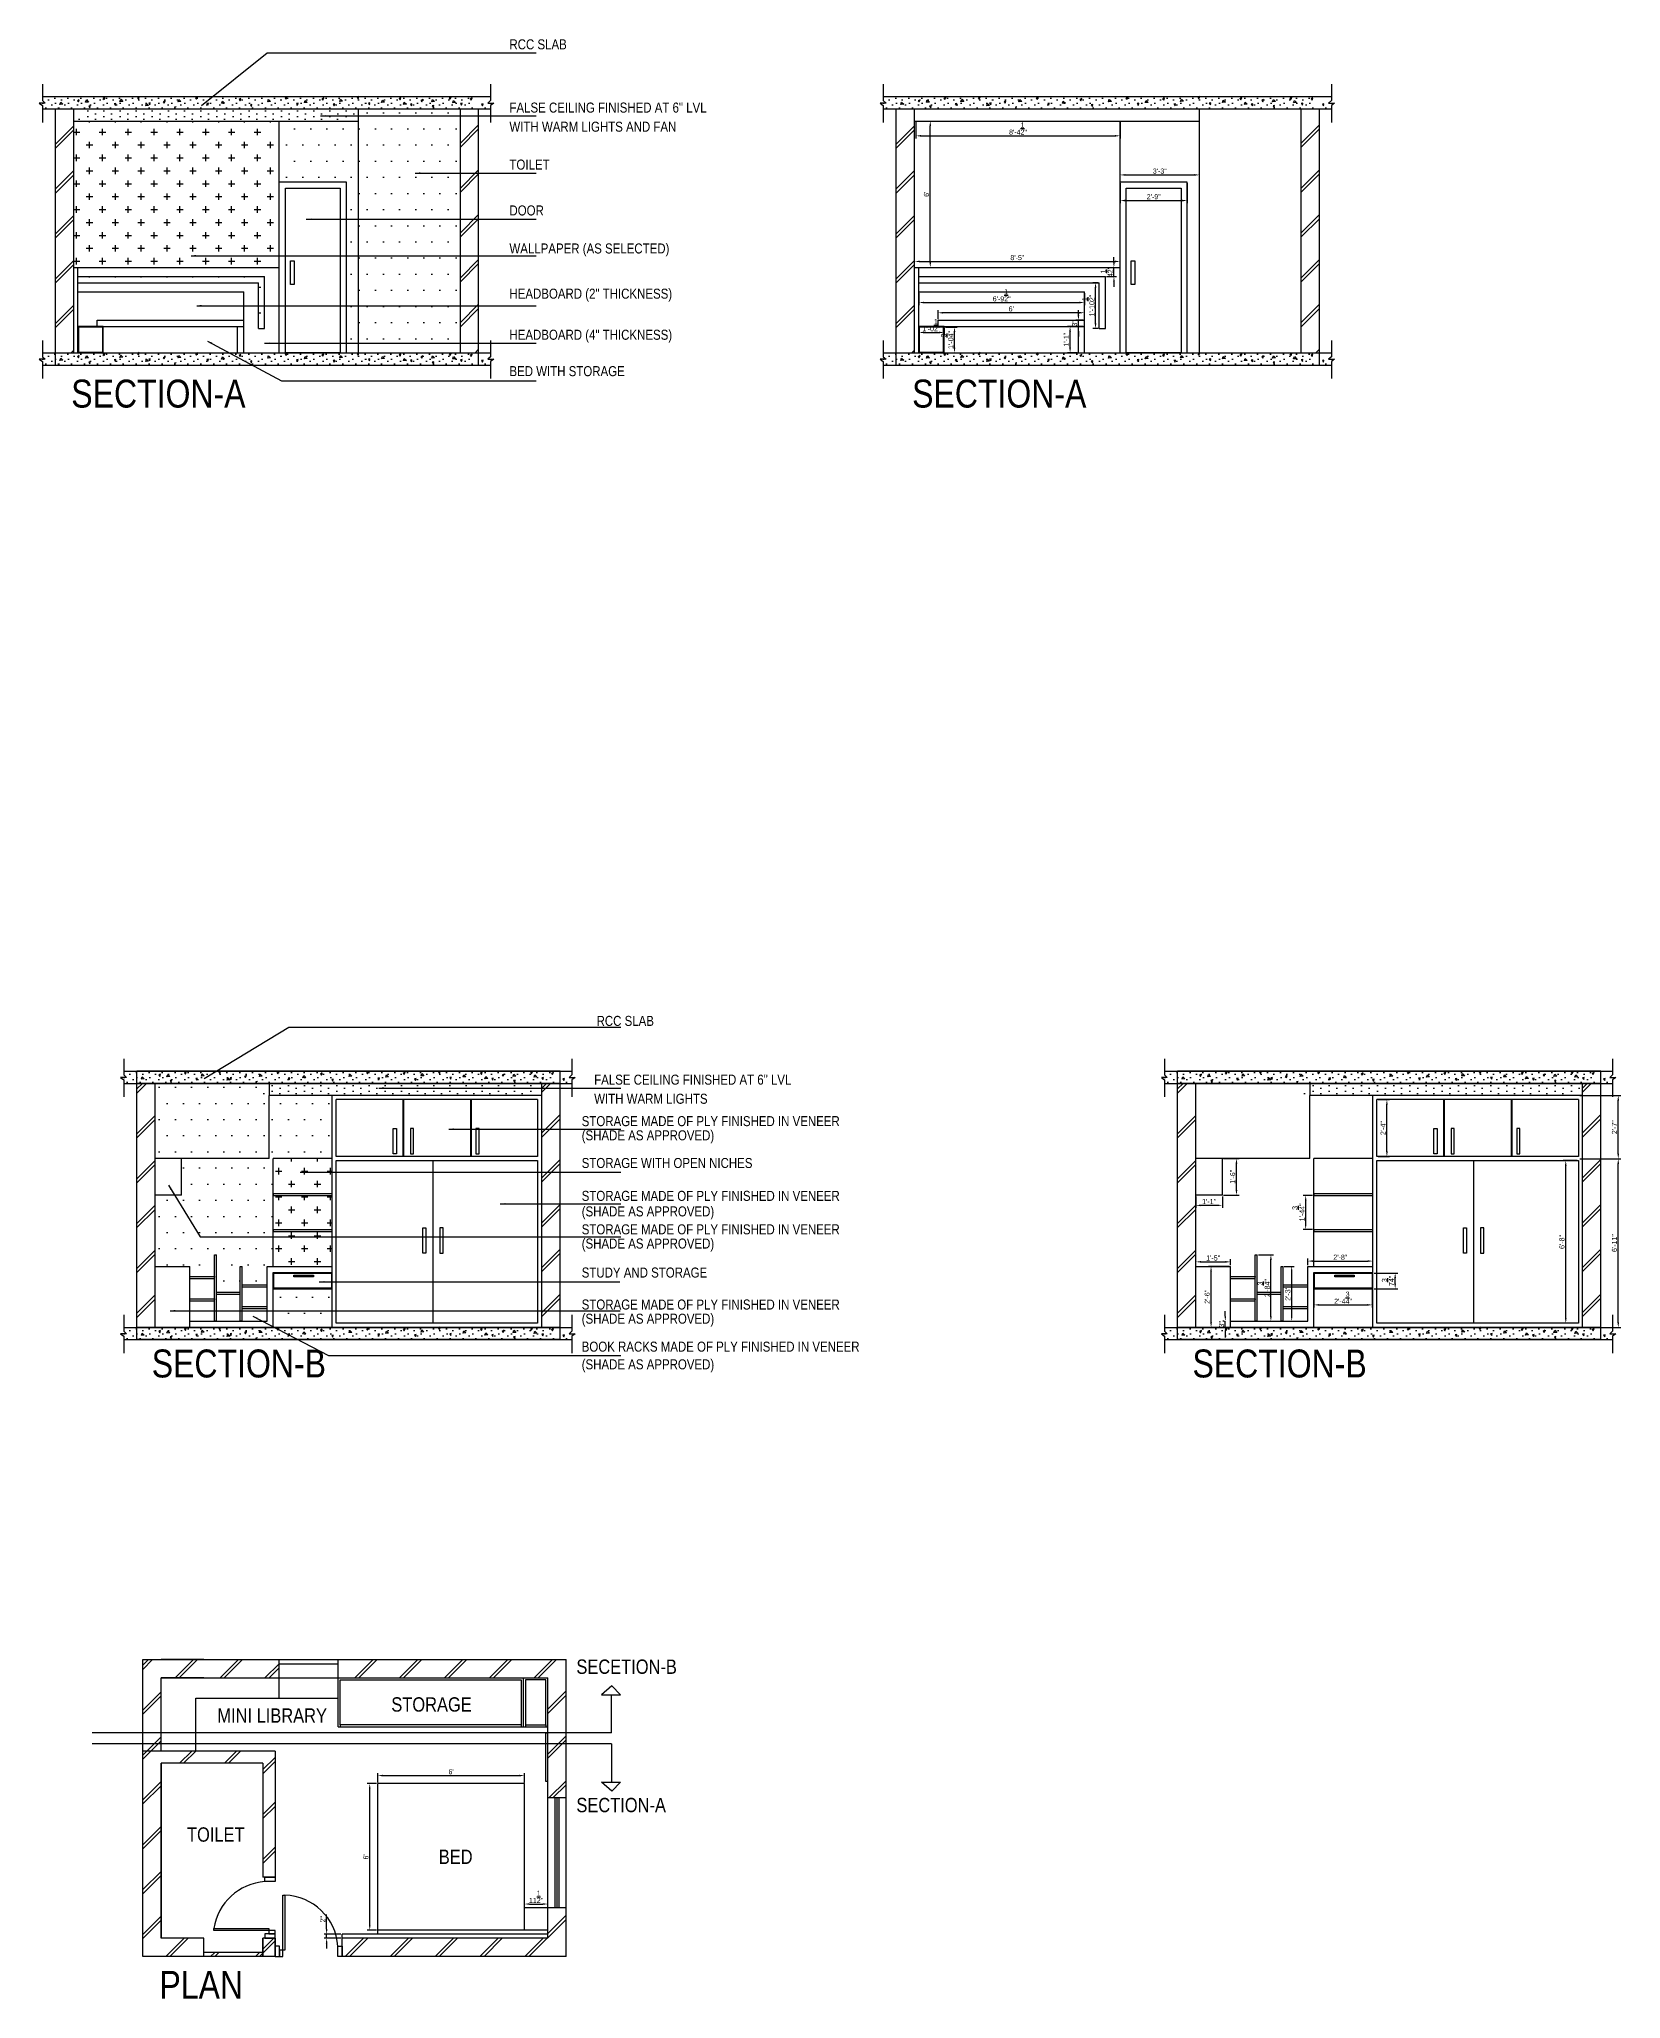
# Model space of a CAD drawing. Header units: millimetres. Extents: x 2862 to 4438, y 133 to 1198.
# Drawn here: x 2862 to 3639, y 234 to 1198 of the extents above; entities that cross this region are included whole.
import ezdxf

# ---------------------------------------------------------------- set-up
doc = ezdxf.new("R2010")
doc.units = ezdxf.units.MM
doc.layers.add('TXT', color=7, linetype='Continuous', lineweight=25)
doc.styles.add('stylus BT', font='swissc.ttf')
doc.dimstyles.new('ISO-25', dxfattribs={"dimtxt": 2.5, "dimasz": 2.5, "dimexe": 1.25, "dimexo": 0.625, "dimtad": 1, "dimlunit": 4, "dimtxsty": 'Standard', "dimcen": 2.5, "dimadec": 0, "dimazin": 0, "dimtfac": 1, "dimtmove": 0, "dimatfit": 3, "dimfxl": 1, "dimarcsym": 0})
pattern_1 = [(0, (553.8225, 808.7163), (3.175, 6.35), [0, -6.35])]
pattern_2 = [(0, (544.0874, 810.053), (3.175, 6.35), [0, -6.35])]
pattern_3 = [(0, (545.961, 810.988), (3.175, 6.35), [0, -6.35])]
pattern_4 = [(0, (542.448, 812.592), (3.175, 6.35), [0, -6.35])]
pattern_5 = [(0, (545.66, 813.4606), (3.175, 6.35), [0, -6.35])]
pattern_6 = [(0, (553.8225, 682.7163), (3.175, 6.35), [0, -6.35])]
pattern_7 = [(0, (544.0874, 684.053), (3.175, 6.35), [0, -6.35])]
pattern_8 = [(0, (545.961, 684.988), (3.175, 6.35), [0, -6.35])]
pattern_9 = [(0, (542.448, 686.592), (3.175, 6.35), [0, -6.35])]
pattern_10 = [(0, (545.66, 687.4606), (3.175, 6.35), [0, -6.35])]
pattern_11 = [(0, (593.8116, 329.4964), (3.175, 6.35), [0, -6.35])]
pattern_12 = [(0, (584.0765, 330.833), (3.175, 6.35), [0, -6.35])]
pattern_13 = [(0, (585.95, 331.768), (3.175, 6.35), [0, -6.35])]
pattern_14 = [(0, (582.437, 333.372), (3.175, 6.35), [0, -6.35])]
pattern_15 = [(0, (585.649, 334.2406), (3.175, 6.35), [0, -6.35])]
pattern_16 = [(0, (593.8116, 203.4964), (3.175, 6.35), [0, -6.35])]
pattern_17 = [(0, (584.0765, 204.833), (3.175, 6.35), [0, -6.35])]
pattern_18 = [(0, (585.95, 205.768), (3.175, 6.35), [0, -6.35])]
pattern_19 = [(0, (582.437, 207.372), (3.175, 6.35), [0, -6.35])]
pattern_20 = [(0, (585.649, 208.2406), (3.175, 6.35), [0, -6.35])]
pattern_21 = [(0, (967.102, 808.7163), (3.175, 6.35), [0, -6.35])]
pattern_22 = [(0, (957.367, 810.053), (3.175, 6.35), [0, -6.35])]
pattern_23 = [(0, (959.24, 810.988), (3.175, 6.35), [0, -6.35])]
pattern_24 = [(0, (955.7275, 812.592), (3.175, 6.35), [0, -6.35])]
pattern_25 = [(0, (958.939, 813.4606), (3.175, 6.35), [0, -6.35])]
pattern_26 = [(0, (967.102, 682.7163), (3.175, 6.35), [0, -6.35])]
pattern_27 = [(0, (957.367, 684.053), (3.175, 6.35), [0, -6.35])]
pattern_28 = [(0, (959.24, 684.988), (3.175, 6.35), [0, -6.35])]
pattern_29 = [(0, (955.7275, 686.592), (3.175, 6.35), [0, -6.35])]
pattern_30 = [(0, (958.939, 687.4606), (3.175, 6.35), [0, -6.35])]
pattern_31 = [(0, (1105.3414, 329.4964), (3.175, 6.35), [0, -6.35])]
pattern_32 = [(0, (1095.606, 330.833), (3.175, 6.35), [0, -6.35])]
pattern_33 = [(0, (1097.48, 331.768), (3.175, 6.35), [0, -6.35])]
pattern_34 = [(0, (1093.967, 333.372), (3.175, 6.35), [0, -6.35])]
pattern_35 = [(0, (1097.1786, 334.2406), (3.175, 6.35), [0, -6.35])]
pattern_36 = [(0, (1105.3414, 203.4964), (3.175, 6.35), [0, -6.35])]
pattern_37 = [(0, (1095.606, 204.833), (3.175, 6.35), [0, -6.35])]
pattern_38 = [(0, (1097.48, 205.768), (3.175, 6.35), [0, -6.35])]
pattern_39 = [(0, (1093.967, 207.372), (3.175, 6.35), [0, -6.35])]
pattern_40 = [(0, (1097.1786, 208.2406), (3.175, 6.35), [0, -6.35])]

msp = doc.modelspace()

# ---------------------------------------------------------------- texts
at = {"layer": 'TXT', "style": 'stylus BT'}
for s, height, p in [('RCC SLAB', 4.9203, (3093.13, 1193.002)), ('FALSE CEILING FINISHED AT 6" LVL', 4.92032, (3093.13, 1161.9)), ('WITH WARM LIGHTS AND FAN', 4.92032, (3093.13, 1152.504)), ('TOILET', 4.9203, (3093.13, 1133.872)), ('DOOR', 4.9203, (3093.13, 1111.323)), ('WALLPAPER (AS SELECTED)', 4.92032, (3093.13, 1092.624)), ('HEADBOARD (2" THICKNESS)', 4.92032, (3093.13, 1070.398)), ('HEADBOARD (4" THICKNESS)', 4.92032, (3093.13, 1050.192)), ('BED WITH STORAGE', 4.92032, (3093.13, 1032.295)), ('SECTION-A', 13.7315, (2877.778, 1016.846)), ('SECTION-A', 13.7315, (3291.057, 1016.846)), ('RCC SLAB', 4.9203, (3135.958, 712.786)), ('FALSE CEILING FINISHED AT 6" LVL', 4.92032, (3134.779, 683.889)), ('WITH WARM LIGHTS ', 4.92032, (3134.779, 674.493)), ('STORAGE MADE OF PLY FINISHED IN VENEER', 4.92032, (3128.649, 663.487)), ('(SHADE AS APPROVED)', 4.92032, (3128.649, 656.511)), ('STORAGE WITH OPEN NICHES', 4.92032, (3128.649, 642.908)), ('STORAGE MADE OF PLY FINISHED IN VENEER', 4.92032, (3128.649, 626.743)), ('(SHADE AS APPROVED)', 4.92032, (3128.649, 619.098)), ('STORAGE MADE OF PLY FINISHED IN VENEER', 4.92032, (3128.649, 610.274)), ('(SHADE AS APPROVED)', 4.92032, (3128.649, 603.299)), ('STUDY AND STORAGE', 4.92032, (3128.649, 589.033)), ('STORAGE MADE OF PLY FINISHED IN VENEER', 4.92032, (3128.649, 573.309)), ('(SHADE AS APPROVED)', 4.92032, (3128.649, 566.334)), ('SECTION-B', 13.7315, (2917.316, 539.9)), ('BOOK RACKS MADE OF PLY FINISHED IN VENEER', 4.92032, (3128.649, 552.594)), ('SECTION-B', 13.7315, (3428.846, 539.9)), ('(SHADE AS APPROVED)', 4.92032, (3128.649, 543.892)), ('SECETION-B', 7.0559, (3126.035, 394.143)), ('MINI LIBRARY', 7.05594, (2949.567, 370.116)), ('STORAGE', 7.0559, (3035.08, 375.578)), ('SECTION-A', 7.0559, (3126.035, 326.111)), ('TOILET', 7.0559, (2934.65, 311.614)), ('BED', 7.0559, (3058.399, 300.654)), ('PLAN', 13.7315, (2921.118, 234.35))]:
    msp.add_text(s, height=height, dxfattribs=at).set_placement(p)

# ---------------------------------------------------------------- blocks, each defined once
blk = doc.blocks.new('DOOR')
for points in [[(2981.76, 285.3), (2982.76, 285.3), (2982.76, 258.24), (2981.76, 258.24)], [(2977.96, 255.15), (2980.11, 255.15), (2980.11, 260.22), (2977.96, 260.22)], [(3010.96, 255.15), (3008.82, 255.15), (3008.82, 260.22), (3010.96, 260.22)], [(2980.11, 255.15), (2981.76, 255.15), (2981.76, 258.24), (2980.11, 258.24)]]:
    blk.add_lwpolyline(points, close=True)
blk.add_arc((2981.92, 258.34), 26.97, 3.98905, 88.20602)
blk = doc.blocks.new('*D14')
at = {"color": 0, "lineweight": -2}
for p, q in [((3292.91, 1157.75), (3301.22, 1157.75)), ((3299.97, 1088.25), (3299.97, 1155.25)), ((3292.91, 1085.75), (3301.22, 1085.75))]:
    blk.add_line(p, q, dxfattribs=at)
at = {"color": 0}
for points in [[(3299.55, 1155.25), (3300.39, 1155.25), (3299.97, 1157.75)], [(3299.55, 1088.25), (3300.39, 1088.25), (3299.97, 1085.75)]]:
    blk.add_solid(points, dxfattribs=at)
at = {"layer": 'Defpoints', "color": 0}
for p in [(3292.28, 1157.75), (3299.97, 1157.75), (3292.28, 1085.75)]:
    blk.add_point(p, dxfattribs=at)
at = {"color": 0, "insert": (3298.09, 1121.75), "char_height": 2.5, "attachment_point": 5, "rotation": 90}
blk.add_mtext("6'", dxfattribs=at)
blk = doc.blocks.new('*D15')
at = {"color": 0, "lineweight": -2}
for p, q in [((3292.91, 1157.13), (3292.91, 1149.23)), ((3393.28, 1157.13), (3393.28, 1149.23)), ((3295.41, 1150.48), (3390.78, 1150.48))]:
    blk.add_line(p, q, dxfattribs=at)
at = {"color": 0}
for points in [[(3295.41, 1150.89), (3295.41, 1150.06), (3292.91, 1150.48)], [(3390.78, 1150.89), (3390.78, 1150.06), (3393.28, 1150.48)]]:
    blk.add_solid(points, dxfattribs=at)
at = {"layer": 'Defpoints', "color": 0}
for p in [(3292.91, 1157.75), (3393.28, 1157.75), (3393.28, 1150.48)]:
    blk.add_point(p, dxfattribs=at)
at = {"color": 0, "insert": (3343.1, 1154.02), "char_height": 2.5, "attachment_point": 5}
blk.add_mtext('8\'-4{\\H1.000000x;\\S1/2;}"', dxfattribs=at)
blk = doc.blocks.new('*D16')
at = {"color": 0, "lineweight": -2}
for p, q in [((3292.28, 1086.38), (3292.28, 1089.95)), ((3393.28, 1086.38), (3393.28, 1089.95)), ((3294.78, 1088.7), (3390.78, 1088.7))]:
    blk.add_line(p, q, dxfattribs=at)
at = {"color": 0}
for points in [[(3294.78, 1089.12), (3294.78, 1088.28), (3292.28, 1088.7)], [(3390.78, 1089.12), (3390.78, 1088.28), (3393.28, 1088.7)]]:
    blk.add_solid(points, dxfattribs=at)
at = {"layer": 'Defpoints', "color": 0}
for p in [(3292.28, 1085.75), (3393.28, 1088.7), (3393.28, 1085.75)]:
    blk.add_point(p, dxfattribs=at)
at = {"color": 0, "insert": (3342.78, 1090.58), "char_height": 2.5, "attachment_point": 5}
blk.add_mtext('8\'-5"', dxfattribs=at)
blk = doc.blocks.new('*D17')
at = {"color": 0, "lineweight": -2}
for p, q in [((3390.23, 1088.25), (3390.23, 1090.75)), ((3386.66, 1085.75), (3391.48, 1085.75)), ((3386.66, 1081.25), (3391.48, 1081.25)), ((3390.23, 1081.25), (3390.23, 1085.75)), ((3390.23, 1078.75), (3390.23, 1076.25))]:
    blk.add_line(p, q, dxfattribs=at)
at = {"color": 0}
for points in [[(3389.82, 1088.25), (3390.65, 1088.25), (3390.23, 1085.75)], [(3389.82, 1078.75), (3390.65, 1078.75), (3390.23, 1081.25)]]:
    blk.add_solid(points, dxfattribs=at)
at = {"layer": 'Defpoints', "color": 0}
for p in [(3386.03, 1085.75), (3386.03, 1081.25), (3390.23, 1085.75)]:
    blk.add_point(p, dxfattribs=at)
at = {"color": 0, "insert": (3386.69, 1083.5), "char_height": 2.5, "attachment_point": 5, "rotation": 90}
blk.add_mtext('4{\\H1.000000x;\\S1/2;}"', dxfattribs=at)
blk = doc.blocks.new('*D18')
at = {"color": 0, "lineweight": -2}
for p, q in [((3382.41, 1078.25), (3379.94, 1078.25)), ((3381.19, 1058.25), (3381.19, 1075.75)), ((3382.41, 1055.75), (3379.94, 1055.75))]:
    blk.add_line(p, q, dxfattribs=at)
at = {"color": 0}
for points in [[(3380.77, 1075.75), (3381.61, 1075.75), (3381.19, 1078.25)], [(3380.77, 1058.25), (3381.61, 1058.25), (3381.19, 1055.75)]]:
    blk.add_solid(points, dxfattribs=at)
at = {"layer": 'Defpoints', "color": 0}
for p in [(3381.19, 1078.25), (3383.03, 1078.25), (3383.03, 1055.75)]:
    blk.add_point(p, dxfattribs=at)
at = {"color": 0, "insert": (3377.65, 1067), "char_height": 2.5, "attachment_point": 5, "rotation": 90}
blk.add_mtext('1\'-10{\\H1.000000x;\\S1/2;}"', dxfattribs=at)
blk = doc.blocks.new('*D19')
at = {"color": 0, "lineweight": -2}
for p, q in [((3303.78, 1060.38), (3303.78, 1064.72)), ((3373.28, 1063.47), (3306.28, 1063.47)), ((3375.78, 1060.38), (3375.78, 1064.72))]:
    blk.add_line(p, q, dxfattribs=at)
at = {"color": 0}
for points in [[(3306.28, 1063.89), (3306.28, 1063.05), (3303.78, 1063.47)], [(3373.28, 1063.89), (3373.28, 1063.05), (3375.78, 1063.47)]]:
    blk.add_solid(points, dxfattribs=at)
at = {"layer": 'Defpoints', "color": 0}
for p in [(3303.78, 1063.47), (3303.78, 1059.75), (3375.78, 1059.75)]:
    blk.add_point(p, dxfattribs=at)
at = {"color": 0, "insert": (3339.78, 1065.35), "char_height": 2.5, "attachment_point": 5}
blk.add_mtext("6'", dxfattribs=at)
blk = doc.blocks.new('*D20')
at = {"color": 0, "lineweight": -2}
for p, q in [((3372.16, 1056.75), (3367.43, 1056.75)), ((3368.68, 1046.25), (3368.68, 1054.25)), ((3372.16, 1043.75), (3367.43, 1043.75))]:
    blk.add_line(p, q, dxfattribs=at)
at = {"color": 0}
for points in [[(3368.26, 1054.25), (3369.1, 1054.25), (3368.68, 1056.75)], [(3368.26, 1046.25), (3369.1, 1046.25), (3368.68, 1043.75)]]:
    blk.add_solid(points, dxfattribs=at)
at = {"layer": 'Defpoints', "color": 0}
for p in [(3368.68, 1056.75), (3372.78, 1056.75), (3372.78, 1043.75)]:
    blk.add_point(p, dxfattribs=at)
at = {"color": 0, "insert": (3366.8, 1050.25), "char_height": 2.5, "attachment_point": 5, "rotation": 90}
blk.add_mtext('1\'-1"', dxfattribs=at)
blk = doc.blocks.new('*D21')
at = {"color": 0, "lineweight": -2}
for p, q in [((3372.78, 1062.25), (3372.78, 1064.75)), ((3375.16, 1059.75), (3371.53, 1059.75)), ((3375.16, 1056.75), (3371.53, 1056.75)), ((3372.78, 1056.75), (3372.78, 1059.75)), ((3372.78, 1054.25), (3372.78, 1051.75))]:
    blk.add_line(p, q, dxfattribs=at)
at = {"color": 0}
for points in [[(3372.37, 1062.25), (3373.2, 1062.25), (3372.78, 1059.75)], [(3372.37, 1054.25), (3373.2, 1054.25), (3372.78, 1056.75)]]:
    blk.add_solid(points, dxfattribs=at)
at = {"layer": 'Defpoints', "color": 0}
for p in [(3372.78, 1059.75), (3375.78, 1059.75), (3375.78, 1056.75)]:
    blk.add_point(p, dxfattribs=at)
at = {"color": 0, "insert": (3370.91, 1058.25), "char_height": 2.5, "attachment_point": 5, "rotation": 90}
blk.add_mtext('3"', dxfattribs=at)
blk = doc.blocks.new('*D22')
at = {"color": 0, "lineweight": -2}
for p, q in [((3294.28, 1056.13), (3294.28, 1052.53)), ((3296.78, 1053.78), (3304.28, 1053.78)), ((3306.78, 1056.13), (3306.78, 1052.53))]:
    blk.add_line(p, q, dxfattribs=at)
at = {"color": 0}
for points in [[(3296.78, 1054.19), (3296.78, 1053.36), (3294.28, 1053.78)], [(3304.28, 1054.19), (3304.28, 1053.36), (3306.78, 1053.78)]]:
    blk.add_solid(points, dxfattribs=at)
at = {"layer": 'Defpoints', "color": 0}
for p in [(3294.28, 1056.75), (3306.78, 1056.75), (3306.78, 1053.78)]:
    blk.add_point(p, dxfattribs=at)
at = {"color": 0, "insert": (3300.53, 1057.32), "char_height": 2.5, "attachment_point": 5}
blk.add_mtext('1\'-0{\\H1.000000x;\\S1/2;}"', dxfattribs=at)
blk = doc.blocks.new('*D23')
at = {"color": 0, "lineweight": -2}
for p, q in [((3307.41, 1056.45), (3313.11, 1056.45)), ((3311.86, 1046.25), (3311.86, 1053.95)), ((3307.41, 1043.75), (3313.11, 1043.75))]:
    blk.add_line(p, q, dxfattribs=at)
at = {"color": 0}
for points in [[(3311.44, 1053.95), (3312.28, 1053.95), (3311.86, 1056.45)], [(3311.44, 1046.25), (3312.28, 1046.25), (3311.86, 1043.75)]]:
    blk.add_solid(points, dxfattribs=at)
at = {"layer": 'Defpoints', "color": 0}
for p in [(3306.78, 1056.45), (3311.86, 1056.45), (3306.78, 1043.75)]:
    blk.add_point(p, dxfattribs=at)
at = {"color": 0, "insert": (3308.32, 1050.1), "char_height": 2.5, "attachment_point": 5, "rotation": 90}
blk.add_mtext('1\'-0{\\H1.000000x;\\S3/4;}"', dxfattribs=at)
blk = doc.blocks.new('*D24')
at = {"color": 0, "lineweight": -2}
for p, q in [((3294.28, 1073.13), (3294.28, 1067.25)), ((3375.78, 1073.13), (3375.78, 1067.25)), ((3296.78, 1068.5), (3373.28, 1068.5))]:
    blk.add_line(p, q, dxfattribs=at)
at = {"color": 0}
for points in [[(3296.78, 1068.92), (3296.78, 1068.09), (3294.28, 1068.5)], [(3373.28, 1068.92), (3373.28, 1068.09), (3375.78, 1068.5)]]:
    blk.add_solid(points, dxfattribs=at)
at = {"layer": 'Defpoints', "color": 0}
for p in [(3294.28, 1073.75), (3375.78, 1073.75), (3375.78, 1068.5)]:
    blk.add_point(p, dxfattribs=at)
at = {"color": 0, "insert": (3335.03, 1072.05), "char_height": 2.5, "attachment_point": 5}
blk.add_mtext('6\'-9{\\H1.000000x;\\S1/2;}"', dxfattribs=at)
blk = doc.blocks.new('*D25')
at = {"color": 0, "lineweight": -2}
for p, q in [((3393.28, 1128.38), (3393.28, 1132.49)), ((3395.78, 1131.24), (3429.78, 1131.24)), ((3432.28, 1128.38), (3432.28, 1132.49))]:
    blk.add_line(p, q, dxfattribs=at)
at = {"color": 0}
for points in [[(3395.78, 1131.66), (3395.78, 1130.83), (3393.28, 1131.24)], [(3429.78, 1131.66), (3429.78, 1130.83), (3432.28, 1131.24)]]:
    blk.add_solid(points, dxfattribs=at)
at = {"layer": 'Defpoints', "color": 0}
for p in [(3393.28, 1127.75), (3432.28, 1131.24), (3432.28, 1127.75)]:
    blk.add_point(p, dxfattribs=at)
at = {"color": 0, "insert": (3412.78, 1133.12), "char_height": 2.5, "attachment_point": 5}
blk.add_mtext('3\'-3"', dxfattribs=at)
blk = doc.blocks.new('*D26')
at = {"color": 0, "lineweight": -2}
for p, q in [((3393.28, 1127.13), (3393.28, 1117.39)), ((3395.78, 1118.64), (3423.78, 1118.64)), ((3426.28, 1127.13), (3426.28, 1117.39))]:
    blk.add_line(p, q, dxfattribs=at)
at = {"color": 0}
for points in [[(3395.78, 1119.06), (3395.78, 1118.22), (3393.28, 1118.64)], [(3423.78, 1119.06), (3423.78, 1118.22), (3426.28, 1118.64)]]:
    blk.add_solid(points, dxfattribs=at)
at = {"layer": 'Defpoints', "color": 0}
for p in [(3393.28, 1127.75), (3426.28, 1127.75), (3426.28, 1118.64)]:
    blk.add_point(p, dxfattribs=at)
at = {"color": 0, "insert": (3409.78, 1120.52), "char_height": 2.5, "attachment_point": 5}
blk.add_mtext('2\'-9"', dxfattribs=at)
blk = doc.blocks.new('*D27')
at = {"color": 0, "lineweight": -2}
for p, q in [((3027.84, 340.15), (3023.22, 340.15)), ((3024.47, 270.65), (3024.47, 337.65)), ((3027.84, 268.15), (3023.22, 268.15))]:
    blk.add_line(p, q, dxfattribs=at)
at = {"color": 0}
for points in [[(3024.05, 337.65), (3024.88, 337.65), (3024.47, 340.15)], [(3024.05, 270.65), (3024.88, 270.65), (3024.47, 268.15)]]:
    blk.add_solid(points, dxfattribs=at)
at = {"layer": 'Defpoints', "color": 0}
for p in [(3024.47, 340.15), (3028.46, 340.15), (3028.46, 268.15)]:
    blk.add_point(p, dxfattribs=at)
at = {"color": 0, "insert": (3022.59, 304.15), "char_height": 2.5, "attachment_point": 5, "rotation": 90}
blk.add_mtext("6'", dxfattribs=at)
blk = doc.blocks.new('*D28')
at = {"color": 0, "lineweight": -2}
for p, q in [((3028.46, 340.77), (3028.46, 345.37)), ((3030.96, 344.12), (3097.96, 344.12)), ((3100.46, 340.77), (3100.46, 345.37))]:
    blk.add_line(p, q, dxfattribs=at)
at = {"color": 0}
for points in [[(3030.96, 344.54), (3030.96, 343.7), (3028.46, 344.12)], [(3097.96, 344.54), (3097.96, 343.7), (3100.46, 344.12)]]:
    blk.add_solid(points, dxfattribs=at)
at = {"layer": 'Defpoints', "color": 0}
for p in [(3028.46, 340.15), (3100.46, 344.12), (3100.46, 340.15)]:
    blk.add_point(p, dxfattribs=at)
at = {"color": 0, "insert": (3064.46, 346), "char_height": 2.5, "attachment_point": 5}
blk.add_mtext("6'", dxfattribs=at)
blk = doc.blocks.new('*D29')
at = {"color": 0, "lineweight": -2}
for p, q in [((3100.46, 279.77), (3100.46, 282.21)), ((3102.96, 280.96), (3109.46, 280.96)), ((3111.96, 279.77), (3111.96, 282.21))]:
    blk.add_line(p, q, dxfattribs=at)
at = {"color": 0}
for points in [[(3102.96, 281.37), (3102.96, 280.54), (3100.46, 280.96)], [(3109.46, 281.37), (3109.46, 280.54), (3111.96, 280.96)]]:
    blk.add_solid(points, dxfattribs=at)
at = {"layer": 'Defpoints', "color": 0}
for p in [(3111.96, 280.96), (3100.46, 279.15), (3111.96, 279.15)]:
    blk.add_point(p, dxfattribs=at)
at = {"color": 0, "insert": (3106.21, 284.5), "char_height": 2.5, "attachment_point": 5}
blk.add_mtext('11{\\H1.000000x;\\S1/2;}"', dxfattribs=at)
blk = doc.blocks.new('*D30')
at = {"color": 0, "lineweight": -2}
for p, q in [((3003.28, 268.65), (3003.28, 275.73)), ((3010.34, 266.15), (3002.03, 266.15)), ((3010.34, 264.15), (3002.03, 264.15)), ((3003.28, 264.15), (3003.28, 266.15)), ((3003.28, 261.65), (3003.28, 259.15))]:
    blk.add_line(p, q, dxfattribs=at)
at = {"color": 0}
for points in [[(3002.86, 268.65), (3003.69, 268.65), (3003.28, 266.15)], [(3002.86, 261.65), (3003.69, 261.65), (3003.28, 264.15)]]:
    blk.add_solid(points, dxfattribs=at)
at = {"layer": 'Defpoints', "color": 0}
for p in [(3003.28, 266.15), (3010.96, 266.15), (3010.96, 264.15)]:
    blk.add_point(p, dxfattribs=at)
at = {"color": 0, "insert": (3001.4, 273.44), "char_height": 2.5, "attachment_point": 5, "rotation": 90}
blk.add_mtext('2"', dxfattribs=at)
blk = doc.blocks.new('*D31')
at = {"color": 0, "lineweight": -2}
for p, q in [((3444.15, 647.59), (3451.71, 647.59)), ((3450.46, 632.09), (3450.46, 645.09)), ((3444.15, 629.59), (3451.71, 629.59))]:
    blk.add_line(p, q, dxfattribs=at)
at = {"color": 0}
for points in [[(3450.05, 645.09), (3450.88, 645.09), (3450.46, 647.59)], [(3450.05, 632.09), (3450.88, 632.09), (3450.46, 629.59)]]:
    blk.add_solid(points, dxfattribs=at)
at = {"layer": 'Defpoints', "color": 0}
for p in [(3443.52, 647.59), (3450.46, 647.59), (3443.52, 629.59)]:
    blk.add_point(p, dxfattribs=at)
at = {"color": 0, "insert": (3448.59, 638.59), "char_height": 2.5, "attachment_point": 5, "rotation": 90}
blk.add_mtext('1\'-6"', dxfattribs=at)
blk = doc.blocks.new('*D32')
at = {"color": 0, "lineweight": -2}
for p, q in [((3430.52, 628.96), (3430.52, 623.28)), ((3443.52, 628.96), (3443.52, 623.28)), ((3441.02, 624.53), (3433.02, 624.53))]:
    blk.add_line(p, q, dxfattribs=at)
at = {"color": 0}
for points in [[(3433.02, 624.95), (3433.02, 624.12), (3430.52, 624.53)], [(3441.02, 624.95), (3441.02, 624.12), (3443.52, 624.53)]]:
    blk.add_solid(points, dxfattribs=at)
at = {"layer": 'Defpoints', "color": 0}
for p in [(3430.52, 629.59), (3443.52, 629.59), (3430.52, 624.53)]:
    blk.add_point(p, dxfattribs=at)
at = {"color": 0, "insert": (3437.02, 626.41), "char_height": 2.5, "attachment_point": 5}
blk.add_mtext('1\'-1"', dxfattribs=at)
blk = doc.blocks.new('*D33')
at = {"color": 0, "lineweight": -2}
for p, q in [((3487.9, 629.4), (3483.22, 629.4)), ((3484.47, 615.22), (3484.47, 626.9)), ((3487.9, 612.72), (3483.22, 612.72))]:
    blk.add_line(p, q, dxfattribs=at)
at = {"color": 0}
for points in [[(3484.06, 626.9), (3484.89, 626.9), (3484.47, 629.4)], [(3484.06, 615.22), (3484.89, 615.22), (3484.47, 612.72)]]:
    blk.add_solid(points, dxfattribs=at)
at = {"layer": 'Defpoints', "color": 0}
for p in [(3484.47, 629.4), (3488.52, 629.4), (3488.52, 612.72)]:
    blk.add_point(p, dxfattribs=at)
at = {"color": 0, "insert": (3480.93, 621.06), "char_height": 2.5, "attachment_point": 5, "rotation": 90}
blk.add_mtext('1\'-4{\\H1.000000x;\\S3/4;}"', dxfattribs=at)
blk = doc.blocks.new('*D34')
at = {"color": 0, "lineweight": -2}
for p, q in [((3461.31, 600.24), (3468.63, 600.24)), ((3467.38, 570.03), (3467.38, 597.74)), ((3461.31, 567.53), (3468.63, 567.53))]:
    blk.add_line(p, q, dxfattribs=at)
at = {"color": 0}
for points in [[(3466.96, 597.74), (3467.8, 597.74), (3467.38, 600.24)], [(3466.96, 570.03), (3467.8, 570.03), (3467.38, 567.53)]]:
    blk.add_solid(points, dxfattribs=at)
at = {"layer": 'Defpoints', "color": 0}
for p in [(3460.69, 600.24), (3467.38, 600.24), (3460.69, 567.53)]:
    blk.add_point(p, dxfattribs=at)
at = {"color": 0, "insert": (3463.84, 583.88), "char_height": 2.5, "attachment_point": 5, "rotation": 90}
blk.add_mtext('2\'-8{\\H1.000000x;\\S3/4;}"', dxfattribs=at)
blk = doc.blocks.new('*D35')
at = {"color": 0, "lineweight": -2}
for p, q in [((3473.98, 594.53), (3478.85, 594.53)), ((3477.6, 570.03), (3477.6, 592.03)), ((3473.98, 567.53), (3478.85, 567.53))]:
    blk.add_line(p, q, dxfattribs=at)
at = {"color": 0}
for points in [[(3477.18, 592.03), (3478.02, 592.03), (3477.6, 594.53)], [(3477.18, 570.03), (3478.02, 570.03), (3477.6, 567.53)]]:
    blk.add_solid(points, dxfattribs=at)
at = {"layer": 'Defpoints', "color": 0}
for p in [(3473.36, 594.53), (3477.6, 594.53), (3473.36, 567.53)]:
    blk.add_point(p, dxfattribs=at)
at = {"color": 0, "insert": (3475.73, 581.03), "char_height": 2.5, "attachment_point": 5, "rotation": 90}
blk.add_mtext('2\'-3"', dxfattribs=at)
blk = doc.blocks.new('*D36')
at = {"color": 0, "lineweight": -2}
for p, q in [((3444.97, 570.03), (3444.97, 572.53)), ((3444.35, 567.53), (3443.72, 567.53)), ((3446.9, 564.53), (3443.72, 564.53)), ((3444.97, 564.53), (3444.97, 567.53)), ((3444.97, 562.03), (3444.97, 559.53))]:
    blk.add_line(p, q, dxfattribs=at)
at = {"color": 0}
for points in [[(3444.56, 570.03), (3445.39, 570.03), (3444.97, 567.53)], [(3444.56, 562.03), (3445.39, 562.03), (3444.97, 564.53)]]:
    blk.add_solid(points, dxfattribs=at)
at = {"layer": 'Defpoints', "color": 0}
for p in [(3444.97, 567.53), (3444.97, 567.53), (3447.52, 564.53)]:
    blk.add_point(p, dxfattribs=at)
at = {"color": 0, "insert": (3443.1, 566.03), "char_height": 2.5, "attachment_point": 5, "rotation": 90}
blk.add_mtext('3"', dxfattribs=at)
blk = doc.blocks.new('*D37')
at = {"color": 0, "lineweight": -2}
for p, q in [((3446.9, 594.53), (3436.73, 594.53)), ((3437.98, 567.03), (3437.98, 592.03)), ((3446.9, 564.53), (3436.73, 564.53))]:
    blk.add_line(p, q, dxfattribs=at)
at = {"color": 0}
for points in [[(3437.56, 592.03), (3438.4, 592.03), (3437.98, 594.53)], [(3437.56, 567.03), (3438.4, 567.03), (3437.98, 564.53)]]:
    blk.add_solid(points, dxfattribs=at)
at = {"layer": 'Defpoints', "color": 0}
for p in [(3437.98, 594.53), (3447.52, 594.53), (3447.52, 564.53)]:
    blk.add_point(p, dxfattribs=at)
at = {"color": 0, "insert": (3436.1, 579.53), "char_height": 2.5, "attachment_point": 5, "rotation": 90}
blk.add_mtext('2\'-6"', dxfattribs=at)
blk = doc.blocks.new('*D38')
at = {"color": 0, "lineweight": -2}
for p, q in [((3430.52, 595.16), (3430.52, 598)), ((3447.52, 595.16), (3447.52, 598)), ((3433.02, 596.75), (3445.02, 596.75))]:
    blk.add_line(p, q, dxfattribs=at)
at = {"color": 0}
for points in [[(3433.02, 597.17), (3433.02, 596.34), (3430.52, 596.75)], [(3445.02, 597.17), (3445.02, 596.34), (3447.52, 596.75)]]:
    blk.add_solid(points, dxfattribs=at)
at = {"layer": 'Defpoints', "color": 0}
for p in [(3430.52, 594.53), (3447.52, 596.75), (3447.52, 594.53)]:
    blk.add_point(p, dxfattribs=at)
at = {"color": 0, "insert": (3439.02, 598.63), "char_height": 2.5, "attachment_point": 5}
blk.add_mtext('1\'-5"', dxfattribs=at)
blk = doc.blocks.new('*D39')
at = {"color": 0, "lineweight": -2}
for p, q in [((3485.52, 595.16), (3485.52, 598.38)), ((3517.52, 595.16), (3517.52, 598.38)), ((3488.02, 597.13), (3515.02, 597.13))]:
    blk.add_line(p, q, dxfattribs=at)
at = {"color": 0}
for points in [[(3488.02, 597.55), (3488.02, 596.72), (3485.52, 597.13)], [(3515.02, 597.55), (3515.02, 596.72), (3517.52, 597.13)]]:
    blk.add_solid(points, dxfattribs=at)
at = {"layer": 'Defpoints', "color": 0}
for p in [(3485.52, 594.53), (3517.52, 597.13), (3517.52, 594.53)]:
    blk.add_point(p, dxfattribs=at)
at = {"color": 0, "insert": (3501.52, 599.01), "char_height": 2.5, "attachment_point": 5}
blk.add_mtext('2\'-8"', dxfattribs=at)
blk = doc.blocks.new('*D40')
at = {"color": 0, "lineweight": -2}
for p, q in [((3488.52, 582.92), (3488.52, 574.33)), ((3517.22, 582.92), (3517.22, 574.33)), ((3491.02, 575.58), (3514.72, 575.58))]:
    blk.add_line(p, q, dxfattribs=at)
at = {"color": 0}
for points in [[(3491.02, 576), (3491.02, 575.17), (3488.52, 575.58)], [(3514.72, 576), (3514.72, 575.17), (3517.22, 575.58)]]:
    blk.add_solid(points, dxfattribs=at)
at = {"layer": 'Defpoints', "color": 0}
for p in [(3488.52, 583.54), (3517.22, 583.54), (3517.22, 575.58)]:
    blk.add_point(p, dxfattribs=at)
at = {"color": 0, "insert": (3502.87, 579.12), "char_height": 2.5, "attachment_point": 5}
blk.add_mtext('2\'-4{\\H1.000000x;\\S3/4;}"', dxfattribs=at)
blk = doc.blocks.new('*D41')
at = {"color": 0, "lineweight": -2}
for p, q in [((3518.15, 591.24), (3529.71, 591.24)), ((3528.46, 586.04), (3528.46, 588.74)), ((3518.15, 583.54), (3529.71, 583.54))]:
    blk.add_line(p, q, dxfattribs=at)
at = {"color": 0}
for points in [[(3528.05, 588.74), (3528.88, 588.74), (3528.46, 591.24)], [(3528.05, 586.04), (3528.88, 586.04), (3528.46, 583.54)]]:
    blk.add_solid(points, dxfattribs=at)
at = {"layer": 'Defpoints', "color": 0}
for p in [(3517.52, 591.24), (3528.46, 591.24), (3517.52, 583.54)]:
    blk.add_point(p, dxfattribs=at)
at = {"color": 0, "insert": (3524.92, 587.39), "char_height": 2.5, "attachment_point": 5, "rotation": 90}
blk.add_mtext('7{\\H1.000000x;\\S3/4;}"', dxfattribs=at)
blk = doc.blocks.new('*D42')
at = {"color": 0, "lineweight": -2}
for p, q in [((3621.15, 647.44), (3639.35, 647.44)), ((3638.1, 567.03), (3638.1, 644.94)), ((3621.15, 564.53), (3639.35, 564.53))]:
    blk.add_line(p, q, dxfattribs=at)
at = {"color": 0}
for points in [[(3637.68, 644.94), (3638.52, 644.94), (3638.1, 647.44)], [(3637.68, 567.03), (3638.52, 567.03), (3638.1, 564.53)]]:
    blk.add_solid(points, dxfattribs=at)
at = {"layer": 'Defpoints', "color": 0}
for p in [(3620.52, 647.44), (3638.1, 647.44), (3620.52, 564.53)]:
    blk.add_point(p, dxfattribs=at)
at = {"color": 0, "insert": (3636.22, 605.98), "char_height": 2.5, "attachment_point": 5, "rotation": 90}
blk.add_mtext('6\'-11"', dxfattribs=at)
blk = doc.blocks.new('*D43')
at = {"color": 0, "lineweight": -2}
for p, q in [((3619.15, 678.53), (3639.35, 678.53)), ((3638.1, 649.94), (3638.1, 676.03)), ((3619.15, 647.44), (3639.35, 647.44))]:
    blk.add_line(p, q, dxfattribs=at)
at = {"color": 0}
for points in [[(3637.68, 676.03), (3638.52, 676.03), (3638.1, 678.53)], [(3637.68, 649.94), (3638.52, 649.94), (3638.1, 647.44)]]:
    blk.add_solid(points, dxfattribs=at)
at = {"layer": 'Defpoints', "color": 0}
for p in [(3618.52, 678.53), (3638.1, 678.53), (3618.52, 647.44)]:
    blk.add_point(p, dxfattribs=at)
at = {"color": 0, "insert": (3636.22, 662.98), "char_height": 2.5, "attachment_point": 5, "rotation": 90}
blk.add_mtext('2\'-7"', dxfattribs=at)
blk = doc.blocks.new('*D44')
at = {"color": 0, "lineweight": -2}
for p, q in [((3520.15, 676.53), (3525.64, 676.53)), ((3524.39, 651.03), (3524.39, 674.03)), ((3520.15, 648.53), (3525.64, 648.53))]:
    blk.add_line(p, q, dxfattribs=at)
at = {"color": 0}
for points in [[(3523.98, 674.03), (3524.81, 674.03), (3524.39, 676.53)], [(3523.98, 651.03), (3524.81, 651.03), (3524.39, 648.53)]]:
    blk.add_solid(points, dxfattribs=at)
at = {"layer": 'Defpoints', "color": 0}
for p in [(3519.52, 676.53), (3524.39, 676.53), (3519.52, 648.53)]:
    blk.add_point(p, dxfattribs=at)
at = {"color": 0, "insert": (3522.52, 662.53), "char_height": 2.5, "attachment_point": 5, "rotation": 90}
blk.add_mtext('2\'-4"', dxfattribs=at)
blk = doc.blocks.new('*D45')
at = {"color": 0, "lineweight": -2}
for p, q in [((3617.9, 646.53), (3611.05, 646.53)), ((3612.3, 569.03), (3612.3, 644.03)), ((3617.9, 566.53), (3611.05, 566.53))]:
    blk.add_line(p, q, dxfattribs=at)
at = {"color": 0}
for points in [[(3611.88, 644.03), (3612.72, 644.03), (3612.3, 646.53)], [(3611.88, 569.03), (3612.72, 569.03), (3612.3, 566.53)]]:
    blk.add_solid(points, dxfattribs=at)
at = {"layer": 'Defpoints', "color": 0}
for p in [(3612.3, 646.53), (3618.52, 646.53), (3618.52, 566.53)]:
    blk.add_point(p, dxfattribs=at)
at = {"color": 0, "insert": (3610.43, 606.53), "char_height": 2.5, "attachment_point": 5, "rotation": 90}
blk.add_mtext('6\'-8"', dxfattribs=at)

# ---------------------------------------------------------------- dimensions: what is measured, and where the dimension line sits
for base, p1, p2, picture, middle in [((3299.969, 1157.752), (3292.284, 1085.752), (3292.284, 1157.752), '*D14', (3298.094, 1121.752)), ((3381.191, 1078.252), (3383.034, 1055.752), (3383.034, 1078.252), '*D18', (3377.649, 1067.002)), ((3311.861, 1056.452), (3306.784, 1043.752), (3306.784, 1056.452), '*D23', (3308.319, 1050.102)), ((3368.679, 1056.752), (3372.784, 1043.752), (3372.784, 1056.752), '*D20', (3366.804, 1050.252)), ((3524.394, 676.532), (3519.523, 648.532), (3519.523, 676.532), '*D44', (3522.519, 662.532)), ((3638.0994, 678.532), (3618.5231, 647.4366), (3618.5231, 678.532), '*D43', (3636.2244, 662.9843)), ((3450.465, 647.588), (3443.523, 629.588), (3443.523, 647.588), '*D31', (3448.59, 638.588)), ((3612.301, 646.532), (3618.523, 566.532), (3618.523, 646.532), '*D45', (3610.426, 606.532)), ((3638.0994, 647.4366), (3620.5231, 564.532), (3620.5231, 647.4366), '*D42', (3636.2244, 605.9843)), ((3484.4737, 629.403), (3488.5231, 612.7175), (3488.5231, 629.403), '*D33', (3480.9321, 621.0603)), ((3467.381, 600.236), (3460.69, 567.532), (3460.69, 600.236), '*D34', (3463.839, 583.884)), ((3437.98, 594.532), (3447.523, 564.532), (3447.523, 594.532), '*D37', (3436.105, 579.532)), ((3477.601, 594.532), (3473.356, 567.532), (3473.356, 594.532), '*D35', (3475.726, 581.032)), ((3528.462, 591.245), (3517.523, 583.545), (3517.523, 591.245), '*D41', (3524.921, 587.395)), ((3024.468, 340.149), (3028.462, 268.149), (3028.462, 340.149), '*D27', (3022.593, 304.149)), ((3003.275, 266.149), (3010.962, 264.149), (3010.962, 266.149), '*D30', (3001.4, 273.441))]:
    dim = msp.add_linear_dim(base=base, p1=p1, p2=p2, angle=90, dimstyle='ISO-25')
    dim.commit()
    dim.dimension.update_dxf_attribs({"geometry": picture, "text_midpoint": middle})
for base, p1, p2, picture, middle in [((3393.283599515, 1150.476088452), (3292.908599515, 1157.75200413), (3393.283599515, 1157.75200413), '*D15', (3343.096099515, 1154.017755118)), ((3432.284, 1131.243), (3393.284, 1127.752), (3432.284, 1127.752), '*D25', (3412.784, 1133.118)), ((3426.284, 1118.641), (3393.284, 1127.752), (3426.284, 1127.752), '*D26', (3409.784, 1120.516)), ((3393.284, 1088.701), (3292.284, 1085.752), (3393.284, 1085.752), '*D16', (3342.784, 1090.576)), ((3375.784, 1068.504), (3294.284, 1073.752), (3375.784, 1073.752), '*D24', (3335.034, 1072.045)), ((3306.784, 1053.777), (3294.284, 1056.752), (3306.784, 1056.752), '*D22', (3300.534, 1057.318)), ((3303.784, 1063.47), (3375.784, 1059.752), (3303.784, 1059.752), '*D19', (3339.784, 1065.345)), ((3430.523, 624.532), (3443.523, 629.588), (3430.523, 629.588), '*D32', (3437.023, 626.407)), ((3447.523, 596.753), (3430.523, 594.532), (3447.523, 594.532), '*D38', (3439.023, 598.628)), ((3517.523, 597.133), (3485.523, 594.532), (3517.523, 594.532), '*D39', (3501.523, 599.008)), ((3517.223, 575.583), (3488.523, 583.545), (3517.223, 583.545), '*D40', (3502.873, 579.124)), ((3100.462, 344.121), (3028.462, 340.149), (3100.462, 340.149), '*D28', (3064.462, 345.996)), ((3111.962, 280.956), (3100.462, 279.149), (3111.962, 279.149), '*D29', (3106.212, 284.498))]:
    dim = msp.add_linear_dim(base=base, p1=p1, p2=p2, dimstyle='ISO-25')
    dim.commit()
    dim.dimension.update_dxf_attribs({"geometry": picture, "text_midpoint": middle})
for base, p1, p2, picture, middle in [((3390.232, 1085.752), (3386.034, 1081.252), (3386.034, 1085.752), '*D17', (3390.232, 1083.502)), ((3372.784, 1059.752), (3375.784, 1056.752), (3375.784, 1059.752), '*D21', (3372.784, 1058.252)), ((3444.973, 567.532), (3447.523, 564.532), (3444.973, 567.532), '*D36', (3444.973, 566.032))]:
    dim = msp.add_linear_dim(base=base, p1=p1, p2=p2, angle=90, dimstyle='ISO-25')
    dim.commit()
    dim.dimension.update_dxf_attribs({"geometry": picture, "text_midpoint": middle, "dimtype": 160})

# ---------------------------------------------------------------- hatches: boundary and pattern name
h = msp.add_hatch()
h.set_pattern_fill('DOTS', color=256, scale=4, style=0)
h.set_pattern_definition(pattern_3)
h.paths.add_polyline_path([(2863.578, 1172.554), (2863.578, 1167.873), (2864.938, 1166.61), (2862.016, 1166.61), (2862.092, 1166.554), (3075.959, 1166.554), (3075.959, 1168.266), (3077.522, 1169.413), (3074.599, 1169.413), (3075.959, 1170.675), (3075.959, 1172.554)])
h = msp.add_hatch()
h.set_pattern_fill('DOTS', color=256, scale=4, style=0)
h.set_pattern_definition(pattern_3)
h.paths.add_polyline_path([(2863.578, 1172.554), (2863.578, 1167.873), (2864.938, 1166.61), (2862.016, 1166.61), (2862.092, 1166.554), (3075.959, 1166.554), (3075.959, 1168.266), (3077.522, 1169.413), (3074.599, 1169.413), (3075.959, 1170.675), (3075.959, 1172.554)])
h = msp.add_hatch()
h.set_pattern_fill('DOTS', color=256, scale=4, style=0)
h.set_pattern_definition(pattern_2)
h.paths.add_polyline_path([(2863.578, 1171.619), (2863.578, 1167.873), (2864.938, 1166.61), (2862.016, 1166.61), (2863.367, 1165.619), (3074.086, 1165.619), (3074.086, 1167.331), (3075.648, 1168.477), (3072.726, 1168.477), (3074.086, 1169.74), (3074.086, 1171.619)])
h = msp.add_hatch()
h.set_pattern_fill('DOTS', color=256, scale=4, style=0)
h.set_pattern_definition(pattern_2)
h.paths.add_polyline_path([(2863.578, 1171.619), (2863.578, 1167.873), (2864.938, 1166.61), (2862.016, 1166.61), (2863.367, 1165.619), (3074.086, 1165.619), (3074.086, 1167.331), (3075.648, 1168.477), (3072.726, 1168.477), (3074.086, 1169.74), (3074.086, 1171.619)])
h = msp.add_hatch()
h.set_pattern_fill('DOTS', color=256, scale=4, style=0)
h.set_pattern_definition(pattern_1)
h.paths.add_polyline_path([(3083.821, 1164.283), (3083.821, 1165.994), (3085.383, 1167.141), (3082.461, 1167.141), (3083.821, 1168.403), (3083.821, 1170.283), (2863.578, 1170.283), (2863.578, 1168.403), (2864.938, 1167.141), (2862.016, 1167.141), (2863.578, 1165.994), (2863.578, 1164.283)])
h = msp.add_hatch()
h.set_pattern_fill('DOTS', color=256, scale=4, style=0)
h.set_pattern_definition(pattern_1)
h.paths.add_polyline_path([(3083.821, 1164.283), (3083.821, 1165.994), (3085.383, 1167.141), (3082.461, 1167.141), (3083.821, 1168.403), (3083.821, 1170.283), (2863.578, 1170.283), (2863.578, 1168.403), (2864.938, 1167.141), (2862.016, 1167.141), (2863.578, 1165.994), (2863.578, 1164.283)])
h = msp.add_hatch()
h.set_pattern_fill('DOTS', color=256, scale=4, style=0)
h.set_pattern_definition(pattern_5)
h.paths.add_polyline_path([(2863.578, 1175.027), (2863.578, 1169.027), (3075.658, 1169.027), (3075.658, 1170.739), (3077.22, 1171.885), (3074.298, 1171.885), (3075.658, 1173.147), (3075.658, 1175.027)])
h = msp.add_hatch()
h.set_pattern_fill('DOTS', color=256, scale=4, style=0)
h.set_pattern_definition(pattern_5)
h.paths.add_polyline_path([(2863.578, 1175.027), (2863.578, 1169.027), (3075.658, 1169.027), (3075.658, 1170.739), (3077.22, 1171.885), (3074.298, 1171.885), (3075.658, 1173.147), (3075.658, 1175.027)])
h = msp.add_hatch()
h.set_pattern_fill('DOTS', color=256, scale=4, style=0)
h.set_pattern_definition(pattern_4)
h.paths.add_polyline_path([(2863.578, 1174.158), (2863.578, 1168.158), (3072.446, 1168.158), (3072.446, 1169.87), (3074.009, 1171.017), (3071.086, 1171.017), (3072.446, 1172.279), (3072.446, 1174.158)])
h = msp.add_hatch()
h.set_pattern_fill('DOTS', color=256, scale=4, style=0)
h.set_pattern_definition(pattern_4)
h.paths.add_polyline_path([(2863.578, 1174.158), (2863.578, 1168.158), (3072.446, 1168.158), (3072.446, 1169.87), (3074.009, 1171.017), (3071.086, 1171.017), (3072.446, 1172.279), (3072.446, 1174.158)])
h = msp.add_hatch()
h.set_pattern_fill('DOTS', color=256, scale=4, style=0)
h.set_pattern_definition(pattern_23)
h.paths.add_polyline_path([(3276.858, 1172.554), (3276.858, 1167.873), (3278.218, 1166.61), (3275.295, 1166.61), (3275.372, 1166.554), (3489.238, 1166.554), (3489.238, 1168.266), (3490.801, 1169.413), (3487.878, 1169.413), (3489.238, 1170.675), (3489.238, 1172.554)])
h = msp.add_hatch()
h.set_pattern_fill('DOTS', color=256, scale=4, style=0)
h.set_pattern_definition(pattern_23)
h.paths.add_polyline_path([(3276.858, 1172.554), (3276.858, 1167.873), (3278.218, 1166.61), (3275.295, 1166.61), (3275.372, 1166.554), (3489.238, 1166.554), (3489.238, 1168.266), (3490.801, 1169.413), (3487.878, 1169.413), (3489.238, 1170.675), (3489.238, 1172.554)])
h = msp.add_hatch()
h.set_pattern_fill('DOTS', color=256, scale=4, style=0)
h.set_pattern_definition(pattern_22)
h.paths.add_polyline_path([(3276.858, 1171.619), (3276.858, 1167.873), (3278.218, 1166.61), (3275.295, 1166.61), (3276.646, 1165.619), (3487.365, 1165.619), (3487.365, 1167.331), (3488.927, 1168.477), (3486.005, 1168.477), (3487.365, 1169.74), (3487.365, 1171.619)])
h = msp.add_hatch()
h.set_pattern_fill('DOTS', color=256, scale=4, style=0)
h.set_pattern_definition(pattern_22)
h.paths.add_polyline_path([(3276.858, 1171.619), (3276.858, 1167.873), (3278.218, 1166.61), (3275.295, 1166.61), (3276.646, 1165.619), (3487.365, 1165.619), (3487.365, 1167.331), (3488.927, 1168.477), (3486.005, 1168.477), (3487.365, 1169.74), (3487.365, 1171.619)])
h = msp.add_hatch()
h.set_pattern_fill('DOTS', color=256, scale=4, style=0)
h.set_pattern_definition(pattern_21)
h.paths.add_polyline_path([(3497.1, 1164.283), (3497.1, 1165.994), (3498.663, 1167.141), (3495.74, 1167.141), (3497.1, 1168.403), (3497.1, 1170.283), (3276.858, 1170.283), (3276.858, 1168.403), (3278.218, 1167.141), (3275.295, 1167.141), (3276.858, 1165.994), (3276.858, 1164.283)])
h = msp.add_hatch()
h.set_pattern_fill('DOTS', color=256, scale=4, style=0)
h.set_pattern_definition(pattern_21)
h.paths.add_polyline_path([(3497.1, 1164.283), (3497.1, 1165.994), (3498.663, 1167.141), (3495.74, 1167.141), (3497.1, 1168.403), (3497.1, 1170.283), (3276.858, 1170.283), (3276.858, 1168.403), (3278.218, 1167.141), (3275.295, 1167.141), (3276.858, 1165.994), (3276.858, 1164.283)])
h = msp.add_hatch()
h.set_pattern_fill('DOTS', color=256, scale=4, style=0)
h.set_pattern_definition(pattern_25)
h.paths.add_polyline_path([(3276.858, 1175.027), (3276.858, 1169.027), (3488.937, 1169.027), (3488.937, 1170.739), (3490.5, 1171.885), (3487.577, 1171.885), (3488.937, 1173.147), (3488.937, 1175.027)])
h = msp.add_hatch()
h.set_pattern_fill('DOTS', color=256, scale=4, style=0)
h.set_pattern_definition(pattern_25)
h.paths.add_polyline_path([(3276.858, 1175.027), (3276.858, 1169.027), (3488.937, 1169.027), (3488.937, 1170.739), (3490.5, 1171.885), (3487.577, 1171.885), (3488.937, 1173.147), (3488.937, 1175.027)])
h = msp.add_hatch()
h.set_pattern_fill('DOTS', color=256, scale=4, style=0)
h.set_pattern_definition(pattern_24)
h.paths.add_polyline_path([(3276.858, 1174.158), (3276.858, 1168.158), (3485.726, 1168.158), (3485.726, 1169.87), (3487.288, 1171.017), (3484.366, 1171.017), (3485.726, 1172.279), (3485.726, 1174.158)])
h = msp.add_hatch()
h.set_pattern_fill('DOTS', color=256, scale=4, style=0)
h.set_pattern_definition(pattern_24)
h.paths.add_polyline_path([(3276.858, 1174.158), (3276.858, 1168.158), (3485.726, 1168.158), (3485.726, 1169.87), (3487.288, 1171.017), (3484.366, 1171.017), (3485.726, 1172.279), (3485.726, 1174.158)])
h = msp.add_hatch()
h.set_pattern_fill('JIS_LC_8A', color=256, scale=2, style=0)
h.set_pattern_definition([(45, (-334.291, 479.22), (-11.030866, 11.030866), []), (45, (-332.291, 479.22), (-11.030866, 11.030866), [])])
h.paths.add_polyline_path([(2879.004, 1163.752), (2870.004, 1163.752), (2870.004, 1043.752), (2879.004, 1043.752)])
h.paths.add_polyline_path([(3078.004, 1163.752), (3069.004, 1163.752), (3069.004, 1043.752), (3078.004, 1043.752)])
h = msp.add_hatch()
h.set_pattern_fill('CROSS', color=256, style=0)
h.set_pattern_definition([(0, (-334.291, 479.22), (6.35, 6.35), [3.175, -9.525]), (90, (-332.7035, 477.6325), (-6.35, 6.35), [3.175, -9.525])])
h.paths.add_polyline_path([(2980.004, 1085.752), (2980.004, 1157.752), (2879.004, 1157.752), (2879.004, 1085.752)])
h.paths.add_polyline_path([(2969.754, 1078.252), (2969.754, 1055.752), (2972.754, 1055.752), (2972.754, 1081.252), (2881.004, 1081.252), (2881.004, 1078.252)])
h = msp.add_hatch()
h.set_pattern_fill('DOTS', color=256, scale=5, style=0)
h.set_pattern_definition([(0, (-94.886, 476.073), (3.96875, 7.9375), [0, -7.9375])])
h.paths.add_polyline_path([(3014.107, 1160.605), (2880.107, 1160.605), (2880.107, 1154.605), (2911.107, 1154.605), (3014.107, 1154.605)])
h = msp.add_hatch()
h.set_pattern_fill('DOTS', color=256, scale=5, style=0)
h.set_pattern_definition([(0, (-90.714, 480.093), (3.96875, 7.9375), [0, -7.9375])])
h.paths.add_polyline_path([(3018.28, 1164.625), (2884.28, 1164.625), (2884.28, 1158.625), (2915.28, 1158.625), (3018.28, 1158.625)])
h = msp.add_hatch()
h.set_pattern_fill('DOTS', color=256, scale=5, style=0)
h.set_pattern_definition([(0, (-90.714, 477.279), (3.96875, 7.9375), [0, -7.9375])])
h.paths.add_polyline_path([(3018.28, 1161.811), (2884.28, 1161.811), (2884.28, 1155.811), (2915.28, 1155.811), (3018.28, 1155.811)])
h = msp.add_hatch()
h.set_pattern_fill('DOTS', color=256, scale=5, style=0)
h.set_pattern_definition([(0, (-86.8885, 478.686), (3.96875, 7.9375), [0, -7.9375])])
h.paths.add_polyline_path([(3022.105, 1163.218), (2888.105, 1163.218), (2888.105, 1157.218), (2919.105, 1157.218), (3022.105, 1157.218)])
h = msp.add_hatch()
h.set_pattern_fill('DOTS', color=256, scale=5, style=0)
h.set_pattern_definition([(0, (-334.291, 479.22), (3.96875, 7.9375), [0, -7.9375])])
h.paths.add_polyline_path([(3019.004, 1043.752), (3069.004, 1043.752), (3069.004, 1163.752), (3019.004, 1163.752)])
h.paths.add_polyline_path([(3013.004, 1127.752), (3013.004, 1043.752), (3019.004, 1043.752), (3019.004, 1157.752), (2980.004, 1157.752), (2980.004, 1127.752)])
h = msp.add_hatch()
h.set_pattern_fill('JIS_LC_8A', color=256, scale=2, style=0)
h.set_pattern_definition([(45, (78.988, 479.22), (-11.030866, 11.030866), []), (45, (80.988, 479.22), (-11.030866, 11.030866), [])])
h.paths.add_polyline_path([(3292.284, 1163.752), (3283.284, 1163.752), (3283.284, 1043.752), (3292.284, 1043.752)])
h.paths.add_polyline_path([(3491.284, 1163.752), (3482.284, 1163.752), (3482.284, 1043.752), (3491.284, 1043.752)])
h = msp.add_hatch()
h.set_pattern_fill('DOTS', color=256, scale=4, style=0)
h.set_pattern_definition(pattern_8)
h.paths.add_polyline_path([(2863.578, 1046.554), (2863.578, 1041.873), (2864.938, 1040.61), (2862.016, 1040.61), (2862.092, 1040.554), (3075.959, 1040.554), (3075.959, 1042.266), (3077.522, 1043.413), (3074.599, 1043.413), (3075.959, 1044.675), (3075.959, 1046.554)])
h = msp.add_hatch()
h.set_pattern_fill('DOTS', color=256, scale=4, style=0)
h.set_pattern_definition(pattern_8)
h.paths.add_polyline_path([(2863.578, 1046.554), (2863.578, 1041.873), (2864.938, 1040.61), (2862.016, 1040.61), (2862.092, 1040.554), (3075.959, 1040.554), (3075.959, 1042.266), (3077.522, 1043.413), (3074.599, 1043.413), (3075.959, 1044.675), (3075.959, 1046.554)])
h = msp.add_hatch()
h.set_pattern_fill('DOTS', color=256, scale=4, style=0)
h.set_pattern_definition(pattern_7)
h.paths.add_polyline_path([(2863.578, 1045.619), (2863.578, 1041.873), (2864.938, 1040.61), (2862.016, 1040.61), (2863.367, 1039.619), (3074.086, 1039.619), (3074.086, 1041.331), (3075.648, 1042.477), (3072.726, 1042.477), (3074.086, 1043.74), (3074.086, 1045.619)])
h = msp.add_hatch()
h.set_pattern_fill('DOTS', color=256, scale=4, style=0)
h.set_pattern_definition(pattern_7)
h.paths.add_polyline_path([(2863.578, 1045.619), (2863.578, 1041.873), (2864.938, 1040.61), (2862.016, 1040.61), (2863.367, 1039.619), (3074.086, 1039.619), (3074.086, 1041.331), (3075.648, 1042.477), (3072.726, 1042.477), (3074.086, 1043.74), (3074.086, 1045.619)])
h = msp.add_hatch()
h.set_pattern_fill('DOTS', color=256, scale=4, style=0)
h.set_pattern_definition(pattern_6)
h.paths.add_polyline_path([(3083.821, 1038.283), (3083.821, 1039.994), (3085.383, 1041.141), (3082.461, 1041.141), (3083.821, 1042.403), (3083.821, 1044.283), (2863.578, 1044.283), (2863.578, 1042.403), (2864.938, 1041.141), (2862.016, 1041.141), (2863.578, 1039.994), (2863.578, 1038.283)])
h = msp.add_hatch()
h.set_pattern_fill('DOTS', color=256, scale=4, style=0)
h.set_pattern_definition(pattern_6)
h.paths.add_polyline_path([(3083.821, 1038.283), (3083.821, 1039.994), (3085.383, 1041.141), (3082.461, 1041.141), (3083.821, 1042.403), (3083.821, 1044.283), (2863.578, 1044.283), (2863.578, 1042.403), (2864.938, 1041.141), (2862.016, 1041.141), (2863.578, 1039.994), (2863.578, 1038.283)])
h = msp.add_hatch()
h.set_pattern_fill('DOTS', color=256, scale=4, style=0)
h.set_pattern_definition(pattern_10)
h.paths.add_polyline_path([(2863.578, 1049.027), (2863.578, 1043.027), (3075.658, 1043.027), (3075.658, 1044.739), (3077.22, 1045.885), (3074.298, 1045.885), (3075.658, 1047.147), (3075.658, 1049.027)])
h = msp.add_hatch()
h.set_pattern_fill('DOTS', color=256, scale=4, style=0)
h.set_pattern_definition(pattern_10)
h.paths.add_polyline_path([(2863.578, 1049.027), (2863.578, 1043.027), (3075.658, 1043.027), (3075.658, 1044.739), (3077.22, 1045.885), (3074.298, 1045.885), (3075.658, 1047.147), (3075.658, 1049.027)])
h = msp.add_hatch()
h.set_pattern_fill('DOTS', color=256, scale=4, style=0)
h.set_pattern_definition(pattern_9)
h.paths.add_polyline_path([(2863.578, 1048.158), (2863.578, 1042.158), (3072.446, 1042.158), (3072.446, 1043.87), (3074.009, 1045.017), (3071.086, 1045.017), (3072.446, 1046.279), (3072.446, 1048.158)])
h = msp.add_hatch()
h.set_pattern_fill('DOTS', color=256, scale=4, style=0)
h.set_pattern_definition(pattern_9)
h.paths.add_polyline_path([(2863.578, 1048.158), (2863.578, 1042.158), (3072.446, 1042.158), (3072.446, 1043.87), (3074.009, 1045.017), (3071.086, 1045.017), (3072.446, 1046.279), (3072.446, 1048.158)])
h = msp.add_hatch()
h.set_pattern_fill('DOTS', color=256, scale=4, style=0)
h.set_pattern_definition(pattern_28)
h.paths.add_polyline_path([(3276.858, 1046.554), (3276.858, 1041.873), (3278.218, 1040.61), (3275.295, 1040.61), (3275.372, 1040.554), (3489.238, 1040.554), (3489.238, 1042.266), (3490.801, 1043.413), (3487.878, 1043.413), (3489.238, 1044.675), (3489.238, 1046.554)])
h = msp.add_hatch()
h.set_pattern_fill('DOTS', color=256, scale=4, style=0)
h.set_pattern_definition(pattern_28)
h.paths.add_polyline_path([(3276.858, 1046.554), (3276.858, 1041.873), (3278.218, 1040.61), (3275.295, 1040.61), (3275.372, 1040.554), (3489.238, 1040.554), (3489.238, 1042.266), (3490.801, 1043.413), (3487.878, 1043.413), (3489.238, 1044.675), (3489.238, 1046.554)])
h = msp.add_hatch()
h.set_pattern_fill('DOTS', color=256, scale=4, style=0)
h.set_pattern_definition(pattern_27)
h.paths.add_polyline_path([(3276.858, 1045.619), (3276.858, 1041.873), (3278.218, 1040.61), (3275.295, 1040.61), (3276.646, 1039.619), (3487.365, 1039.619), (3487.365, 1041.331), (3488.927, 1042.477), (3486.005, 1042.477), (3487.365, 1043.74), (3487.365, 1045.619)])
h = msp.add_hatch()
h.set_pattern_fill('DOTS', color=256, scale=4, style=0)
h.set_pattern_definition(pattern_27)
h.paths.add_polyline_path([(3276.858, 1045.619), (3276.858, 1041.873), (3278.218, 1040.61), (3275.295, 1040.61), (3276.646, 1039.619), (3487.365, 1039.619), (3487.365, 1041.331), (3488.927, 1042.477), (3486.005, 1042.477), (3487.365, 1043.74), (3487.365, 1045.619)])
h = msp.add_hatch()
h.set_pattern_fill('DOTS', color=256, scale=4, style=0)
h.set_pattern_definition(pattern_26)
h.paths.add_polyline_path([(3497.1, 1038.283), (3497.1, 1039.994), (3498.663, 1041.141), (3495.74, 1041.141), (3497.1, 1042.403), (3497.1, 1044.283), (3276.858, 1044.283), (3276.858, 1042.403), (3278.218, 1041.141), (3275.295, 1041.141), (3276.858, 1039.994), (3276.858, 1038.283)])
h = msp.add_hatch()
h.set_pattern_fill('DOTS', color=256, scale=4, style=0)
h.set_pattern_definition(pattern_26)
h.paths.add_polyline_path([(3497.1, 1038.283), (3497.1, 1039.994), (3498.663, 1041.141), (3495.74, 1041.141), (3497.1, 1042.403), (3497.1, 1044.283), (3276.858, 1044.283), (3276.858, 1042.403), (3278.218, 1041.141), (3275.295, 1041.141), (3276.858, 1039.994), (3276.858, 1038.283)])
h = msp.add_hatch()
h.set_pattern_fill('DOTS', color=256, scale=4, style=0)
h.set_pattern_definition(pattern_30)
h.paths.add_polyline_path([(3276.858, 1049.027), (3276.858, 1043.027), (3488.937, 1043.027), (3488.937, 1044.739), (3490.5, 1045.885), (3487.577, 1045.885), (3488.937, 1047.147), (3488.937, 1049.027)])
h = msp.add_hatch()
h.set_pattern_fill('DOTS', color=256, scale=4, style=0)
h.set_pattern_definition(pattern_30)
h.paths.add_polyline_path([(3276.858, 1049.027), (3276.858, 1043.027), (3488.937, 1043.027), (3488.937, 1044.739), (3490.5, 1045.885), (3487.577, 1045.885), (3488.937, 1047.147), (3488.937, 1049.027)])
h = msp.add_hatch()
h.set_pattern_fill('DOTS', color=256, scale=4, style=0)
h.set_pattern_definition(pattern_29)
h.paths.add_polyline_path([(3276.858, 1048.158), (3276.858, 1042.158), (3485.726, 1042.158), (3485.726, 1043.87), (3487.288, 1045.017), (3484.366, 1045.017), (3485.726, 1046.279), (3485.726, 1048.158)])
h = msp.add_hatch()
h.set_pattern_fill('DOTS', color=256, scale=4, style=0)
h.set_pattern_definition(pattern_29)
h.paths.add_polyline_path([(3276.858, 1048.158), (3276.858, 1042.158), (3485.726, 1042.158), (3485.726, 1043.87), (3487.288, 1045.017), (3484.366, 1045.017), (3485.726, 1046.279), (3485.726, 1048.158)])
h = msp.add_hatch()
h.set_pattern_fill('DOTS', color=256, scale=4, style=0)
h.set_pattern_definition(pattern_15)
h.paths.add_polyline_path([(2903.567, 695.807), (2903.567, 689.807), (3115.647, 689.807), (3115.647, 691.519), (3117.21, 692.665), (3114.287, 692.665), (3115.647, 693.928), (3115.647, 695.807)])
h = msp.add_hatch()
h.set_pattern_fill('DOTS', color=256, scale=4, style=0)
h.set_pattern_definition(pattern_15)
h.paths.add_polyline_path([(2903.567, 695.807), (2903.567, 689.807), (3115.647, 689.807), (3115.647, 691.519), (3117.21, 692.665), (3114.287, 692.665), (3115.647, 693.928), (3115.647, 695.807)])
h = msp.add_hatch()
h.set_pattern_fill('DOTS', color=256, scale=4, style=0)
h.set_pattern_definition(pattern_14)
h.paths.add_polyline_path([(2903.567, 694.938), (2903.567, 688.938), (3112.435, 688.938), (3112.435, 690.65), (3113.998, 691.797), (3111.075, 691.797), (3112.435, 693.059), (3112.435, 694.938)])
h = msp.add_hatch()
h.set_pattern_fill('DOTS', color=256, scale=4, style=0)
h.set_pattern_definition(pattern_14)
h.paths.add_polyline_path([(2903.567, 694.938), (2903.567, 688.938), (3112.435, 688.938), (3112.435, 690.65), (3113.998, 691.797), (3111.075, 691.797), (3112.435, 693.059), (3112.435, 694.938)])
h = msp.add_hatch()
h.set_pattern_fill('DOTS', color=256, scale=4, style=0)
h.set_pattern_definition(pattern_35)
h.paths.add_polyline_path([(3415.097, 695.807), (3415.097, 689.807), (3627.177, 689.807), (3627.177, 691.519), (3628.739, 692.665), (3625.817, 692.665), (3627.177, 693.928), (3627.177, 695.807)])
h = msp.add_hatch()
h.set_pattern_fill('DOTS', color=256, scale=4, style=0)
h.set_pattern_definition(pattern_35)
h.paths.add_polyline_path([(3415.097, 695.807), (3415.097, 689.807), (3627.177, 689.807), (3627.177, 691.519), (3628.739, 692.665), (3625.817, 692.665), (3627.177, 693.928), (3627.177, 695.807)])
h = msp.add_hatch()
h.set_pattern_fill('DOTS', color=256, scale=4, style=0)
h.set_pattern_definition(pattern_34)
h.paths.add_polyline_path([(3415.097, 694.938), (3415.097, 688.938), (3623.965, 688.938), (3623.965, 690.65), (3625.528, 691.797), (3622.605, 691.797), (3623.965, 693.059), (3623.965, 694.938)])
h = msp.add_hatch()
h.set_pattern_fill('DOTS', color=256, scale=4, style=0)
h.set_pattern_definition(pattern_34)
h.paths.add_polyline_path([(3415.097, 694.938), (3415.097, 688.938), (3623.965, 688.938), (3623.965, 690.65), (3625.528, 691.797), (3622.605, 691.797), (3623.965, 693.059), (3623.965, 694.938)])
h = msp.add_hatch()
h.set_pattern_fill('DOTS', color=256, scale=4, style=0)
h.set_pattern_definition(pattern_13)
h.paths.add_polyline_path([(2903.567, 693.334), (2903.567, 688.653), (2904.927, 687.39), (2902.005, 687.39), (2902.081, 687.334), (3115.948, 687.334), (3115.948, 689.046), (3117.511, 690.193), (3114.588, 690.193), (3115.948, 691.455), (3115.948, 693.334)])
h = msp.add_hatch()
h.set_pattern_fill('DOTS', color=256, scale=4, style=0)
h.set_pattern_definition(pattern_13)
h.paths.add_polyline_path([(2903.567, 693.334), (2903.567, 688.653), (2904.927, 687.39), (2902.005, 687.39), (2902.081, 687.334), (3115.948, 687.334), (3115.948, 689.046), (3117.511, 690.193), (3114.588, 690.193), (3115.948, 691.455), (3115.948, 693.334)])
h = msp.add_hatch()
h.set_pattern_fill('DOTS', color=256, scale=4, style=0)
h.set_pattern_definition(pattern_12)
h.paths.add_polyline_path([(2903.567, 692.399), (2903.567, 688.653), (2904.927, 687.39), (2902.005, 687.39), (2903.356, 686.399), (3114.075, 686.399), (3114.075, 688.111), (3115.637, 689.257), (3112.715, 689.257), (3114.075, 690.52), (3114.075, 692.399)])
h = msp.add_hatch()
h.set_pattern_fill('DOTS', color=256, scale=4, style=0)
h.set_pattern_definition(pattern_12)
h.paths.add_polyline_path([(2903.567, 692.399), (2903.567, 688.653), (2904.927, 687.39), (2902.005, 687.39), (2903.356, 686.399), (3114.075, 686.399), (3114.075, 688.111), (3115.637, 689.257), (3112.715, 689.257), (3114.075, 690.52), (3114.075, 692.399)])
h = msp.add_hatch()
h.set_pattern_fill('DOTS', color=256, scale=4, style=0)
h.set_pattern_definition(pattern_11)
h.paths.add_polyline_path([(3123.81, 685.063), (3123.81, 686.774), (3125.372, 687.921), (3122.45, 687.921), (3123.81, 689.183), (3123.81, 691.063), (2903.567, 691.063), (2903.567, 689.183), (2904.927, 687.921), (2902.005, 687.921), (2903.567, 686.774), (2903.567, 685.063)])
h = msp.add_hatch()
h.set_pattern_fill('DOTS', color=256, scale=4, style=0)
h.set_pattern_definition(pattern_11)
h.paths.add_polyline_path([(3123.81, 685.063), (3123.81, 686.774), (3125.372, 687.921), (3122.45, 687.921), (3123.81, 689.183), (3123.81, 691.063), (2903.567, 691.063), (2903.567, 689.183), (2904.927, 687.921), (2902.005, 687.921), (2903.567, 686.774), (2903.567, 685.063)])
h = msp.add_hatch()
h.set_pattern_fill('JIS_LC_8A', color=256, scale=2, style=0)
h.paths.add_polyline_path([(2918.993, 684.532), (2909.993, 684.532), (2909.993, 564.532), (2918.993, 564.532)])
h.paths.add_polyline_path([(3117.993, 684.532), (3108.993, 684.532), (3108.993, 564.532), (3117.993, 564.532)])
h = msp.add_hatch()
h.set_pattern_fill('DOTS', color=256, scale=5, style=0)
h.paths.add_polyline_path([(2974.993, 647.588), (2974.993, 678.532), (2974.993, 684.532), (2918.993, 684.532), (2918.993, 647.588)])
h.paths.add_polyline_path([(2976.993, 647.588), (3005.993, 647.588), (3005.993, 678.532), (2974.993, 678.532), (2974.993, 647.588), (2931.993, 647.588), (2931.993, 629.588), (2918.993, 629.588), (2918.993, 594.532), (2935.993, 594.532), (2935.993, 589.335), (2948.16, 589.335), (2948.16, 600.236), (2949.16, 600.236), (2949.16, 581.62), (2960.827, 581.62), (2960.827, 594.532), (2961.827, 594.532), (2961.827, 585.335), (2973.993, 585.335), (2973.993, 594.532), (2976.993, 594.532)])
h = msp.add_hatch()
h.set_pattern_fill('DOTS', color=256, scale=5, style=0)
h.set_pattern_definition([(0, (0, 0.873), (3.96875, 7.9375), [0, -7.9375])])
h.paths.add_polyline_path([(3108.993, 685.405), (2974.993, 685.405), (2974.993, 679.405), (3005.993, 679.405), (3108.993, 679.405)])
h = msp.add_hatch()
h.set_pattern_fill('DOTS', color=256, scale=4, style=0)
h.set_pattern_definition(pattern_33)
h.paths.add_polyline_path([(3415.097, 693.334), (3415.097, 688.653), (3416.457, 687.39), (3413.535, 687.39), (3413.611, 687.334), (3627.478, 687.334), (3627.478, 689.046), (3629.04, 690.193), (3626.118, 690.193), (3627.478, 691.455), (3627.478, 693.334)])
h = msp.add_hatch()
h.set_pattern_fill('DOTS', color=256, scale=4, style=0)
h.set_pattern_definition(pattern_33)
h.paths.add_polyline_path([(3415.097, 693.334), (3415.097, 688.653), (3416.457, 687.39), (3413.535, 687.39), (3413.611, 687.334), (3627.478, 687.334), (3627.478, 689.046), (3629.04, 690.193), (3626.118, 690.193), (3627.478, 691.455), (3627.478, 693.334)])
h = msp.add_hatch()
h.set_pattern_fill('DOTS', color=256, scale=4, style=0)
h.set_pattern_definition(pattern_32)
h.paths.add_polyline_path([(3415.097, 692.399), (3415.097, 688.653), (3416.457, 687.39), (3413.535, 687.39), (3414.886, 686.399), (3625.605, 686.399), (3625.605, 688.111), (3627.167, 689.257), (3624.245, 689.257), (3625.605, 690.52), (3625.605, 692.399)])
h = msp.add_hatch()
h.set_pattern_fill('DOTS', color=256, scale=4, style=0)
h.set_pattern_definition(pattern_32)
h.paths.add_polyline_path([(3415.097, 692.399), (3415.097, 688.653), (3416.457, 687.39), (3413.535, 687.39), (3414.886, 686.399), (3625.605, 686.399), (3625.605, 688.111), (3627.167, 689.257), (3624.245, 689.257), (3625.605, 690.52), (3625.605, 692.399)])
h = msp.add_hatch()
h.set_pattern_fill('DOTS', color=256, scale=4, style=0)
h.set_pattern_definition(pattern_31)
h.paths.add_polyline_path([(3635.34, 685.063), (3635.34, 686.774), (3636.902, 687.921), (3633.98, 687.921), (3635.34, 689.183), (3635.34, 691.063), (3415.097, 691.063), (3415.097, 689.183), (3416.457, 687.921), (3413.535, 687.921), (3415.097, 686.774), (3415.097, 685.063)])
h = msp.add_hatch()
h.set_pattern_fill('DOTS', color=256, scale=4, style=0)
h.set_pattern_definition(pattern_31)
h.paths.add_polyline_path([(3635.34, 685.063), (3635.34, 686.774), (3636.902, 687.921), (3633.98, 687.921), (3635.34, 689.183), (3635.34, 691.063), (3415.097, 691.063), (3415.097, 689.183), (3416.457, 687.921), (3413.535, 687.921), (3415.097, 686.774), (3415.097, 685.063)])
h = msp.add_hatch()
h.set_pattern_fill('JIS_LC_8A', color=256, scale=2, style=0)
h.set_pattern_definition([(45, (511.53, 0), (-11.030866, 11.030866), []), (45, (513.53, 0), (-11.030866, 11.030866), [])])
h.paths.add_polyline_path([(3430.523, 684.532), (3421.523, 684.532), (3421.523, 564.532), (3430.523, 564.532)])
h.paths.add_polyline_path([(3629.523, 684.532), (3620.523, 684.532), (3620.523, 564.532), (3629.523, 564.532)])
h = msp.add_hatch()
h.set_pattern_fill('DOTS', color=256, scale=5, style=0)
h.set_pattern_definition([(0, (511.53, 0.873), (3.96875, 7.9375), [0, -7.9375])])
h.paths.add_polyline_path([(3620.523, 685.405), (3486.523, 685.405), (3486.523, 679.405), (3517.523, 679.405), (3620.523, 679.405)])
h = msp.add_hatch()
h.set_pattern_fill('DOTS', color=256, scale=5, style=0)
h.set_pattern_definition([(0, (-4.172, -3.147), (3.96875, 7.9375), [0, -7.9375])])
h.paths.add_polyline_path([(3104.821, 681.385), (2970.821, 681.385), (2970.821, 675.385), (3001.821, 675.385), (3104.821, 675.385)])
h = msp.add_hatch()
h.set_pattern_fill('DOTS', color=256, scale=5, style=0)
h.set_pattern_definition([(0, (0, -1.941), (3.96875, 7.9375), [0, -7.9375])])
h.paths.add_polyline_path([(3108.993, 682.591), (2974.993, 682.591), (2974.993, 676.591), (3005.993, 676.591), (3108.993, 676.591)])
h = msp.add_hatch()
h.set_pattern_fill('DOTS', color=256, scale=5, style=0)
h.set_pattern_definition([(0, (3.825, -0.534), (3.96875, 7.9375), [0, -7.9375])])
h.paths.add_polyline_path([(3112.819, 683.998), (2978.819, 683.998), (2978.819, 677.998), (3009.819, 677.998), (3112.819, 677.998)])
h = msp.add_hatch()
h.set_pattern_fill('DOTS', color=256, scale=5, style=0)
h.set_pattern_definition([(0, (507.3575, -3.147), (3.96875, 7.9375), [0, -7.9375])])
h.paths.add_polyline_path([(3616.351, 681.385), (3482.351, 681.385), (3482.351, 675.385), (3513.351, 675.385), (3616.351, 675.385)])
h = msp.add_hatch()
h.set_pattern_fill('DOTS', color=256, scale=5, style=0)
h.set_pattern_definition([(0, (511.53, -1.941), (3.96875, 7.9375), [0, -7.9375])])
h.paths.add_polyline_path([(3620.523, 682.591), (3486.523, 682.591), (3486.523, 676.591), (3517.523, 676.591), (3620.523, 676.591)])
h = msp.add_hatch()
h.set_pattern_fill('DOTS', color=256, scale=5, style=0)
h.set_pattern_definition([(0, (515.355, -0.534), (3.96875, 7.9375), [0, -7.9375])])
h.paths.add_polyline_path([(3624.348, 683.998), (3490.348, 683.998), (3490.348, 677.998), (3521.348, 677.998), (3624.348, 677.998)])
h = msp.add_hatch()
h.set_pattern_fill('CROSS', color=256, style=0)
h.paths.add_polyline_path([(3005.993, 647.588), (2976.993, 647.588), (2976.993, 630.403), (3005.993, 630.403)])
h.paths.add_polyline_path([(3005.993, 629.403), (2976.993, 629.403), (2976.993, 612.718), (3005.993, 612.718)])
h.paths.add_polyline_path([(3005.993, 611.718), (2976.993, 611.718), (2976.993, 594.532), (3005.993, 594.532)])
h = msp.add_hatch()
h.set_pattern_fill('DOTS', color=256, scale=5, style=0)
h.paths.add_polyline_path([(2976.993, 583.545), (2976.993, 564.532), (3005.993, 564.532), (3005.993, 583.545)])
h = msp.add_hatch()
h.set_pattern_fill('DOTS', color=256, scale=4, style=0)
h.set_pattern_definition(pattern_20)
h.paths.add_polyline_path([(2903.567, 569.807), (2903.567, 563.807), (3115.647, 563.807), (3115.647, 565.519), (3117.21, 566.665), (3114.287, 566.665), (3115.647, 567.928), (3115.647, 569.807)])
h = msp.add_hatch()
h.set_pattern_fill('DOTS', color=256, scale=4, style=0)
h.set_pattern_definition(pattern_20)
h.paths.add_polyline_path([(2903.567, 569.807), (2903.567, 563.807), (3115.647, 563.807), (3115.647, 565.519), (3117.21, 566.665), (3114.287, 566.665), (3115.647, 567.928), (3115.647, 569.807)])
h = msp.add_hatch()
h.set_pattern_fill('DOTS', color=256, scale=4, style=0)
h.set_pattern_definition(pattern_19)
h.paths.add_polyline_path([(2903.567, 568.938), (2903.567, 562.938), (3112.435, 562.938), (3112.435, 564.65), (3113.998, 565.797), (3111.075, 565.797), (3112.435, 567.059), (3112.435, 568.938)])
h = msp.add_hatch()
h.set_pattern_fill('DOTS', color=256, scale=4, style=0)
h.set_pattern_definition(pattern_19)
h.paths.add_polyline_path([(2903.567, 568.938), (2903.567, 562.938), (3112.435, 562.938), (3112.435, 564.65), (3113.998, 565.797), (3111.075, 565.797), (3112.435, 567.059), (3112.435, 568.938)])
h = msp.add_hatch()
h.set_pattern_fill('DOTS', color=256, scale=4, style=0)
h.set_pattern_definition(pattern_40)
h.paths.add_polyline_path([(3415.097, 569.807), (3415.097, 563.807), (3627.177, 563.807), (3627.177, 565.519), (3628.739, 566.665), (3625.817, 566.665), (3627.177, 567.928), (3627.177, 569.807)])
h = msp.add_hatch()
h.set_pattern_fill('DOTS', color=256, scale=4, style=0)
h.set_pattern_definition(pattern_40)
h.paths.add_polyline_path([(3415.097, 569.807), (3415.097, 563.807), (3627.177, 563.807), (3627.177, 565.519), (3628.739, 566.665), (3625.817, 566.665), (3627.177, 567.928), (3627.177, 569.807)])
h = msp.add_hatch()
h.set_pattern_fill('DOTS', color=256, scale=4, style=0)
h.set_pattern_definition(pattern_39)
h.paths.add_polyline_path([(3415.097, 568.938), (3415.097, 562.938), (3623.965, 562.938), (3623.965, 564.65), (3625.528, 565.797), (3622.605, 565.797), (3623.965, 567.059), (3623.965, 568.938)])
h = msp.add_hatch()
h.set_pattern_fill('DOTS', color=256, scale=4, style=0)
h.set_pattern_definition(pattern_39)
h.paths.add_polyline_path([(3415.097, 568.938), (3415.097, 562.938), (3623.965, 562.938), (3623.965, 564.65), (3625.528, 565.797), (3622.605, 565.797), (3623.965, 567.059), (3623.965, 568.938)])
h = msp.add_hatch()
h.set_pattern_fill('DOTS', color=256, scale=4, style=0)
h.set_pattern_definition(pattern_18)
h.paths.add_polyline_path([(2903.567, 567.334), (2903.567, 562.653), (2904.927, 561.39), (2902.005, 561.39), (2902.081, 561.334), (3115.948, 561.334), (3115.948, 563.046), (3117.511, 564.193), (3114.588, 564.193), (3115.948, 565.455), (3115.948, 567.334)])
h = msp.add_hatch()
h.set_pattern_fill('DOTS', color=256, scale=4, style=0)
h.set_pattern_definition(pattern_18)
h.paths.add_polyline_path([(2903.567, 567.334), (2903.567, 562.653), (2904.927, 561.39), (2902.005, 561.39), (2902.081, 561.334), (3115.948, 561.334), (3115.948, 563.046), (3117.511, 564.193), (3114.588, 564.193), (3115.948, 565.455), (3115.948, 567.334)])
h = msp.add_hatch()
h.set_pattern_fill('DOTS', color=256, scale=4, style=0)
h.set_pattern_definition(pattern_17)
h.paths.add_polyline_path([(2903.567, 566.399), (2903.567, 562.653), (2904.927, 561.39), (2902.005, 561.39), (2903.356, 560.399), (3114.075, 560.399), (3114.075, 562.111), (3115.637, 563.257), (3112.715, 563.257), (3114.075, 564.52), (3114.075, 566.399)])
h = msp.add_hatch()
h.set_pattern_fill('DOTS', color=256, scale=4, style=0)
h.set_pattern_definition(pattern_17)
h.paths.add_polyline_path([(2903.567, 566.399), (2903.567, 562.653), (2904.927, 561.39), (2902.005, 561.39), (2903.356, 560.399), (3114.075, 560.399), (3114.075, 562.111), (3115.637, 563.257), (3112.715, 563.257), (3114.075, 564.52), (3114.075, 566.399)])
h = msp.add_hatch()
h.set_pattern_fill('DOTS', color=256, scale=4, style=0)
h.set_pattern_definition(pattern_16)
h.paths.add_polyline_path([(3123.81, 559.063), (3123.81, 560.774), (3125.372, 561.921), (3122.45, 561.921), (3123.81, 563.183), (3123.81, 565.063), (2903.567, 565.063), (2903.567, 563.183), (2904.927, 561.921), (2902.005, 561.921), (2903.567, 560.774), (2903.567, 559.063)])
h = msp.add_hatch()
h.set_pattern_fill('DOTS', color=256, scale=4, style=0)
h.set_pattern_definition(pattern_16)
h.paths.add_polyline_path([(3123.81, 559.063), (3123.81, 560.774), (3125.372, 561.921), (3122.45, 561.921), (3123.81, 563.183), (3123.81, 565.063), (2903.567, 565.063), (2903.567, 563.183), (2904.927, 561.921), (2902.005, 561.921), (2903.567, 560.774), (2903.567, 559.063)])
h = msp.add_hatch()
h.set_pattern_fill('DOTS', color=256, scale=4, style=0)
h.set_pattern_definition(pattern_38)
h.paths.add_polyline_path([(3415.097, 567.334), (3415.097, 562.653), (3416.457, 561.39), (3413.535, 561.39), (3413.611, 561.334), (3627.478, 561.334), (3627.478, 563.046), (3629.04, 564.193), (3626.118, 564.193), (3627.478, 565.455), (3627.478, 567.334)])
h = msp.add_hatch()
h.set_pattern_fill('DOTS', color=256, scale=4, style=0)
h.set_pattern_definition(pattern_38)
h.paths.add_polyline_path([(3415.097, 567.334), (3415.097, 562.653), (3416.457, 561.39), (3413.535, 561.39), (3413.611, 561.334), (3627.478, 561.334), (3627.478, 563.046), (3629.04, 564.193), (3626.118, 564.193), (3627.478, 565.455), (3627.478, 567.334)])
h = msp.add_hatch()
h.set_pattern_fill('DOTS', color=256, scale=4, style=0)
h.set_pattern_definition(pattern_37)
h.paths.add_polyline_path([(3415.097, 566.399), (3415.097, 562.653), (3416.457, 561.39), (3413.535, 561.39), (3414.886, 560.399), (3625.605, 560.399), (3625.605, 562.111), (3627.167, 563.257), (3624.245, 563.257), (3625.605, 564.52), (3625.605, 566.399)])
h = msp.add_hatch()
h.set_pattern_fill('DOTS', color=256, scale=4, style=0)
h.set_pattern_definition(pattern_37)
h.paths.add_polyline_path([(3415.097, 566.399), (3415.097, 562.653), (3416.457, 561.39), (3413.535, 561.39), (3414.886, 560.399), (3625.605, 560.399), (3625.605, 562.111), (3627.167, 563.257), (3624.245, 563.257), (3625.605, 564.52), (3625.605, 566.399)])
h = msp.add_hatch()
h.set_pattern_fill('DOTS', color=256, scale=4, style=0)
h.set_pattern_definition(pattern_36)
h.paths.add_polyline_path([(3635.34, 559.063), (3635.34, 560.774), (3636.902, 561.921), (3633.98, 561.921), (3635.34, 563.183), (3635.34, 565.063), (3415.097, 565.063), (3415.097, 563.183), (3416.457, 561.921), (3413.535, 561.921), (3415.097, 560.774), (3415.097, 559.063)])
h = msp.add_hatch()
h.set_pattern_fill('DOTS', color=256, scale=4, style=0)
h.set_pattern_definition(pattern_36)
h.paths.add_polyline_path([(3635.34, 559.063), (3635.34, 560.774), (3636.902, 561.921), (3633.98, 561.921), (3635.34, 563.183), (3635.34, 565.063), (3415.097, 565.063), (3415.097, 563.183), (3416.457, 561.921), (3413.535, 561.921), (3415.097, 560.774), (3415.097, 559.063)])
h = msp.add_hatch()
h.set_pattern_fill('JIS_LC_8A', color=256, scale=2, style=0)
h.set_pattern_definition([(45, (2.969, -128.985), (-11.030866, 11.030866), []), (45, (4.969, -128.985), (-11.030866, 11.030866), [])])
h.paths.add_polyline_path([(2979.962, 401.149), (2912.962, 401.149), (2912.962, 359.203), (2921.962, 359.203), (2921.962, 392.149), (2979.962, 392.149)])
h.paths.add_polyline_path([(3120.962, 401.149), (3008.962, 401.149), (3008.962, 392.149), (3111.962, 392.149), (3111.962, 359.203), (3120.962, 359.203)])
h.paths.add_polyline_path([(2921.962, 359.203), (2912.962, 359.203), (2912.962, 356.149), (2921.962, 356.149)])
h.paths.add_polyline_path([(2977.962, 356.149), (2912.962, 356.149), (2912.962, 255.149), (2942.962, 255.149), (2942.962, 264.149), (2921.962, 264.149), (2921.962, 350.149), (2971.962, 350.149), (2971.962, 294.149), (2977.962, 294.149)])
h.paths.add_polyline_path([(2971.962, 257.149), (2942.962, 257.149), (2942.962, 255.149), (2971.962, 255.149)])
h.paths.add_polyline_path([(2977.962, 264.149), (2971.962, 264.149), (2971.962, 255.149), (2977.962, 255.149)])
h.paths.add_polyline_path([(3120.962, 279.149), (3111.962, 279.149), (3111.962, 264.149), (3010.962, 264.149), (3010.962, 255.149), (3120.962, 255.149)])
h.paths.add_polyline_path([(3120.962, 359.203), (3111.962, 359.203), (3111.962, 333.149), (3120.962, 333.149)])

# ---------------------------------------------------------------- linework, layer by layer
for p, q in [((2863.578, 1175.851), (2863.578, 1167.873)), ((2863.578, 1175.851), (2863.578, 1167.873)), ((3083.821, 1175.851), (3083.821, 1167.873)), ((3083.821, 1175.851), (3083.821, 1167.873)), ((3276.858, 1175.851), (3276.858, 1167.873)), ((3276.858, 1175.851), (3276.858, 1167.873)), ((3497.1, 1175.851), (3497.1, 1167.873)), ((3497.1, 1175.851), (3497.1, 1167.873)), ((2864.938, 1166.61), (2862.016, 1166.61)), ((2862.016, 1166.61), (2863.578, 1165.464)), ((2864.938, 1166.61), (2862.016, 1166.61)), ((2862.016, 1166.61), (2863.578, 1165.464)), ((2863.578, 1169.752), (3083.821, 1169.752)), ((2863.578, 1169.752), (3083.821, 1169.752)), ((2863.578, 1167.873), (2864.938, 1166.61)), ((2863.578, 1167.873), (2864.938, 1166.61)), ((2870.004, 1169.752), (3078.004, 1169.752)), ((2872.225, 1165.892), (2872.626, 1166.973)), ((2872.225, 1165.892), (2872.626, 1166.973)), ((2872.626, 1166.973), (2873.629, 1165.972)), ((2872.626, 1166.973), (2873.629, 1165.972)), ((2880.765, 1167.726), (2881.275, 1167.129)), ((2880.765, 1167.726), (2881.275, 1167.129)), ((2881.695, 1168.235), (2880.787, 1167.704)), ((2881.695, 1168.235), (2880.787, 1167.704)), ((2881.275, 1167.129), (2881.695, 1168.235)), ((2881.275, 1167.129), (2881.695, 1168.235)), ((2886.227, 1167.102), (2884.704, 1166.982)), ((2886.227, 1167.102), (2884.704, 1166.982)), ((2884.824, 1167.022), (2885.225, 1168.103)), ((2884.824, 1167.022), (2885.225, 1168.103)), ((2885.225, 1168.103), (2886.227, 1167.102)), ((2885.225, 1168.103), (2886.227, 1167.102)), ((2893.364, 1168.857), (2893.873, 1168.26)), ((2893.364, 1168.857), (2893.873, 1168.26)), ((2894.294, 1169.365), (2893.386, 1168.834)), ((2894.294, 1169.365), (2893.386, 1168.834)), ((2893.873, 1168.26), (2894.294, 1169.365)), ((2893.873, 1168.26), (2894.294, 1169.365)), ((2899.707, 1166.356), (2898.937, 1166.202)), ((2899.707, 1166.356), (2898.937, 1166.202)), ((2898.944, 1166.199), (2899.506, 1165.373)), ((2898.944, 1166.199), (2899.506, 1165.373)), ((2899.506, 1165.373), (2899.707, 1166.356)), ((2899.506, 1165.373), (2899.707, 1166.356)), ((2903.12, 1167.426), (2901.596, 1167.305)), ((2903.12, 1167.426), (2901.596, 1167.305)), ((2901.717, 1167.345), (2902.118, 1168.427)), ((2901.717, 1167.345), (2902.118, 1168.427)), ((2902.118, 1168.427), (2903.12, 1167.426)), ((2902.118, 1168.427), (2903.12, 1167.426)), ((2910.256, 1169.18), (2910.766, 1168.583)), ((2910.256, 1169.18), (2910.766, 1168.583)), ((2911.186, 1169.689), (2910.279, 1169.158)), ((2911.186, 1169.689), (2910.279, 1169.158)), ((2910.766, 1168.583), (2911.186, 1169.689)), ((2910.766, 1168.583), (2911.186, 1169.689)), ((2914.406, 1165.343), (2914.807, 1166.424)), ((2914.406, 1165.343), (2914.807, 1166.424)), ((2914.807, 1166.424), (2915.81, 1165.423)), ((2914.807, 1166.424), (2915.81, 1165.423)), ((2916.6, 1166.679), (2915.83, 1166.526)), ((2916.6, 1166.679), (2915.83, 1166.526)), ((2915.837, 1166.522), (2916.399, 1165.696)), ((2915.837, 1166.522), (2916.399, 1165.696)), ((2916.399, 1165.696), (2916.6, 1166.679)), ((2916.399, 1165.696), (2916.6, 1166.679)), ((2922.946, 1167.178), (2923.455, 1166.581)), ((2922.946, 1167.178), (2923.455, 1166.581)), ((2923.876, 1167.686), (2922.968, 1167.156)), ((2923.876, 1167.686), (2922.968, 1167.156)), ((2923.455, 1166.581), (2923.876, 1167.686)), ((2923.455, 1166.581), (2923.876, 1167.686)), ((2931.678, 1167.279), (2930.155, 1167.159)), ((2931.678, 1167.279), (2930.155, 1167.159)), ((2930.275, 1167.199), (2930.676, 1168.28)), ((2930.275, 1167.199), (2930.676, 1168.28)), ((2930.676, 1168.28), (2931.678, 1167.279)), ((2930.676, 1168.28), (2931.678, 1167.279)), ((2938.815, 1169.034), (2939.324, 1168.437)), ((2938.815, 1169.034), (2939.324, 1168.437)), ((2939.745, 1169.542), (2938.837, 1169.012)), ((2939.745, 1169.542), (2938.837, 1169.012)), ((2939.324, 1168.437), (2939.745, 1169.542)), ((2939.324, 1168.437), (2939.745, 1169.542)), ((2945.158, 1166.533), (2944.388, 1166.379)), ((2945.158, 1166.533), (2944.388, 1166.379)), ((2944.395, 1166.376), (2944.958, 1165.55)), ((2944.395, 1166.376), (2944.958, 1165.55)), ((2944.958, 1165.55), (2945.158, 1166.533)), ((2944.958, 1165.55), (2945.158, 1166.533)), ((2953.073, 1166.6), (2951.55, 1166.48)), ((2953.073, 1166.6), (2951.55, 1166.48)), ((2951.67, 1166.52), (2952.071, 1167.601)), ((2951.67, 1166.52), (2952.071, 1167.601)), ((2952.071, 1167.601), (2953.073, 1166.6)), ((2952.071, 1167.601), (2953.073, 1166.6)), ((2960.21, 1168.354), (2960.719, 1167.757)), ((2960.21, 1168.354), (2960.719, 1167.757)), ((2961.14, 1168.863), (2960.232, 1168.332)), ((2961.14, 1168.863), (2960.232, 1168.332)), ((2960.719, 1167.757), (2961.14, 1168.863)), ((2960.719, 1167.757), (2961.14, 1168.863)), ((2975.733, 1167.278), (2974.209, 1167.158)), ((2975.733, 1167.278), (2974.209, 1167.158)), ((2974.33, 1167.198), (2974.73, 1168.279)), ((2974.33, 1167.198), (2974.73, 1168.279)), ((2974.73, 1168.279), (2975.733, 1167.278)), ((2974.73, 1168.279), (2975.733, 1167.278)), ((2982.869, 1169.033), (2983.379, 1168.435)), ((2982.869, 1169.033), (2983.379, 1168.435)), ((2983.799, 1169.541), (2982.892, 1169.01)), ((2983.799, 1169.541), (2982.892, 1169.01)), ((2983.379, 1168.435), (2983.799, 1169.541)), ((2983.379, 1168.435), (2983.799, 1169.541)), ((2989.213, 1166.532), (2988.443, 1166.378)), ((2989.213, 1166.532), (2988.443, 1166.378)), ((2988.45, 1166.375), (2989.012, 1165.549)), ((2988.45, 1166.375), (2989.012, 1165.549)), ((2989.012, 1165.549), (2989.213, 1166.532)), ((2989.012, 1165.549), (2989.213, 1166.532)), ((2993.762, 1166.928), (2992.238, 1166.808)), ((2993.762, 1166.928), (2992.238, 1166.808)), ((2992.358, 1166.848), (2992.759, 1167.929)), ((2992.358, 1166.848), (2992.759, 1167.929)), ((2992.759, 1167.929), (2993.762, 1166.928)), ((2992.759, 1167.929), (2993.762, 1166.928)), ((3000.898, 1168.682), (3001.407, 1168.085)), ((3000.898, 1168.682), (3001.407, 1168.085)), ((3001.828, 1169.191), (3000.92, 1168.66)), ((3001.828, 1169.191), (3000.92, 1168.66)), ((3001.407, 1168.085), (3001.828, 1169.191)), ((3001.407, 1168.085), (3001.828, 1169.191)), ((3007.242, 1166.182), (3006.472, 1166.028)), ((3007.242, 1166.182), (3006.472, 1166.028)), ((3006.478, 1166.025), (3007.041, 1165.198)), ((3006.478, 1166.025), (3007.041, 1165.198)), ((3007.041, 1165.198), (3007.242, 1166.182)), ((3007.041, 1165.198), (3007.242, 1166.182)), ((3011.1, 1167.516), (3009.576, 1167.396)), ((3011.1, 1167.516), (3009.576, 1167.396)), ((3009.696, 1167.436), (3010.097, 1168.517)), ((3009.696, 1167.436), (3010.097, 1168.517)), ((3010.097, 1168.517), (3011.1, 1167.516)), ((3010.097, 1168.517), (3011.1, 1167.516)), ((3018.236, 1169.271), (3018.746, 1168.674)), ((3018.236, 1169.271), (3018.746, 1168.674)), ((3019.166, 1169.779), (3018.258, 1169.249)), ((3019.166, 1169.779), (3018.258, 1169.249)), ((3018.746, 1168.674), (3019.166, 1169.779)), ((3018.746, 1168.674), (3019.166, 1169.779)), ((3024.58, 1166.77), (3023.81, 1166.616)), ((3024.58, 1166.77), (3023.81, 1166.616)), ((3023.817, 1166.613), (3024.379, 1165.787)), ((3023.817, 1166.613), (3024.379, 1165.787)), ((3024.379, 1165.787), (3024.58, 1166.77)), ((3024.379, 1165.787), (3024.58, 1166.77)), ((3031.72, 1167.012), (3030.197, 1166.892)), ((3031.72, 1167.012), (3030.197, 1166.892)), ((3030.317, 1166.932), (3030.718, 1168.013)), ((3030.317, 1166.932), (3030.718, 1168.013)), ((3030.718, 1168.013), (3031.72, 1167.012)), ((3030.718, 1168.013), (3031.72, 1167.012)), ((3038.857, 1168.766), (3039.366, 1168.169)), ((3038.857, 1168.766), (3039.366, 1168.169)), ((3039.787, 1169.275), (3038.879, 1168.744)), ((3039.787, 1169.275), (3038.879, 1168.744)), ((3039.366, 1168.169), (3039.787, 1169.275)), ((3039.366, 1168.169), (3039.787, 1169.275)), ((3042.47, 1166.054), (3040.946, 1165.934)), ((3042.47, 1166.054), (3040.946, 1165.934)), ((3041.067, 1165.974), (3041.468, 1167.055)), ((3041.067, 1165.974), (3041.468, 1167.055)), ((3041.468, 1167.055), (3042.47, 1166.054)), ((3041.468, 1167.055), (3042.47, 1166.054)), ((3045.201, 1166.266), (3044.43, 1166.112)), ((3045.201, 1166.266), (3044.43, 1166.112)), ((3044.437, 1166.109), (3045, 1165.283)), ((3044.437, 1166.109), (3045, 1165.283)), ((3045, 1165.283), (3045.201, 1166.266)), ((3045, 1165.283), (3045.201, 1166.266)), ((3049.606, 1167.809), (3050.116, 1167.212)), ((3049.606, 1167.809), (3050.116, 1167.212)), ((3050.536, 1168.317), (3049.629, 1167.787)), ((3050.536, 1168.317), (3049.629, 1167.787)), ((3050.116, 1167.212), (3050.536, 1168.317)), ((3050.116, 1167.212), (3050.536, 1168.317)), ((3056.344, 1167.293), (3054.821, 1167.173)), ((3056.344, 1167.293), (3054.821, 1167.173)), ((3054.941, 1167.213), (3055.342, 1168.294)), ((3054.941, 1167.213), (3055.342, 1168.294)), ((3055.342, 1168.294), (3056.344, 1167.293)), ((3055.342, 1168.294), (3056.344, 1167.293)), ((3063.481, 1169.047), (3063.99, 1168.45)), ((3063.481, 1169.047), (3063.99, 1168.45)), ((3064.411, 1169.556), (3063.503, 1169.025)), ((3064.411, 1169.556), (3063.503, 1169.025)), ((3063.99, 1168.45), (3064.411, 1169.556)), ((3063.99, 1168.45), (3064.411, 1169.556)), ((3066.676, 1166.88), (3065.153, 1166.76)), ((3066.676, 1166.88), (3065.153, 1166.76)), ((3065.273, 1166.8), (3065.674, 1167.881)), ((3065.273, 1166.8), (3065.674, 1167.881)), ((3065.674, 1167.881), (3066.676, 1166.88)), ((3065.674, 1167.881), (3066.676, 1166.88)), ((3069.824, 1166.547), (3069.054, 1166.393)), ((3069.824, 1166.547), (3069.054, 1166.393)), ((3069.061, 1166.389), (3069.624, 1165.563)), ((3069.061, 1166.389), (3069.624, 1165.563)), ((3069.624, 1165.563), (3069.824, 1166.547)), ((3069.624, 1165.563), (3069.824, 1166.547)), ((3073.813, 1168.634), (3074.322, 1168.037)), ((3073.813, 1168.634), (3074.322, 1168.037)), ((3074.743, 1169.143), (3073.835, 1168.612)), ((3074.743, 1169.143), (3073.835, 1168.612)), ((3074.322, 1168.037), (3074.743, 1169.143)), ((3074.322, 1168.037), (3074.743, 1169.143)), ((3080.156, 1166.134), (3079.386, 1165.98)), ((3080.156, 1166.134), (3079.386, 1165.98)), ((3079.956, 1165.151), (3080.156, 1166.134)), ((3079.956, 1165.151), (3080.156, 1166.134)), ((3083.821, 1167.873), (3082.461, 1166.61)), ((3083.821, 1167.873), (3082.461, 1166.61)), ((3082.461, 1166.61), (3085.383, 1166.61)), ((3082.461, 1166.61), (3085.383, 1166.61)), ((3085.383, 1166.61), (3083.821, 1165.464)), ((3085.383, 1166.61), (3083.821, 1165.464)), ((3278.218, 1166.61), (3275.295, 1166.61)), ((3275.295, 1166.61), (3276.858, 1165.464)), ((3278.218, 1166.61), (3275.295, 1166.61)), ((3275.295, 1166.61), (3276.858, 1165.464)), ((3276.858, 1169.752), (3497.1, 1169.752)), ((3276.858, 1169.752), (3497.1, 1169.752)), ((3276.858, 1167.873), (3278.218, 1166.61)), ((3276.858, 1167.873), (3278.218, 1166.61)), ((3283.284, 1169.752), (3491.284, 1169.752)), ((3285.505, 1165.892), (3285.906, 1166.973)), ((3285.505, 1165.892), (3285.906, 1166.973)), ((3285.906, 1166.973), (3286.908, 1165.972)), ((3285.906, 1166.973), (3286.908, 1165.972)), ((3294.045, 1167.726), (3294.554, 1167.129)), ((3294.045, 1167.726), (3294.554, 1167.129)), ((3294.975, 1168.235), (3294.067, 1167.704)), ((3294.975, 1168.235), (3294.067, 1167.704)), ((3294.554, 1167.129), (3294.975, 1168.235)), ((3294.554, 1167.129), (3294.975, 1168.235)), ((3299.507, 1167.102), (3297.983, 1166.982)), ((3299.507, 1167.102), (3297.983, 1166.982)), ((3298.103, 1167.022), (3298.504, 1168.103)), ((3298.103, 1167.022), (3298.504, 1168.103)), ((3298.504, 1168.103), (3299.507, 1167.102)), ((3298.504, 1168.103), (3299.507, 1167.102)), ((3306.643, 1168.857), (3307.152, 1168.26)), ((3306.643, 1168.857), (3307.152, 1168.26)), ((3307.573, 1169.365), (3306.665, 1168.834)), ((3307.573, 1169.365), (3306.665, 1168.834)), ((3307.152, 1168.26), (3307.573, 1169.365)), ((3307.152, 1168.26), (3307.573, 1169.365)), ((3312.987, 1166.356), (3312.217, 1166.202)), ((3312.987, 1166.356), (3312.217, 1166.202)), ((3312.223, 1166.199), (3312.786, 1165.373)), ((3312.223, 1166.199), (3312.786, 1165.373)), ((3312.786, 1165.373), (3312.987, 1166.356)), ((3312.786, 1165.373), (3312.987, 1166.356)), ((3316.399, 1167.426), (3314.876, 1167.305)), ((3316.399, 1167.426), (3314.876, 1167.305)), ((3314.996, 1167.345), (3315.397, 1168.427)), ((3314.996, 1167.345), (3315.397, 1168.427)), ((3315.397, 1168.427), (3316.399, 1167.426)), ((3315.397, 1168.427), (3316.399, 1167.426)), ((3323.536, 1169.18), (3324.045, 1168.583)), ((3323.536, 1169.18), (3324.045, 1168.583)), ((3324.466, 1169.689), (3323.558, 1169.158)), ((3324.466, 1169.689), (3323.558, 1169.158)), ((3324.045, 1168.583), (3324.466, 1169.689)), ((3324.045, 1168.583), (3324.466, 1169.689)), ((3327.686, 1165.343), (3328.087, 1166.424)), ((3327.686, 1165.343), (3328.087, 1166.424)), ((3328.087, 1166.424), (3329.089, 1165.423)), ((3328.087, 1166.424), (3329.089, 1165.423)), ((3329.88, 1166.679), (3329.109, 1166.526)), ((3329.88, 1166.679), (3329.109, 1166.526)), ((3329.116, 1166.522), (3329.679, 1165.696)), ((3329.116, 1166.522), (3329.679, 1165.696)), ((3329.679, 1165.696), (3329.88, 1166.679)), ((3329.679, 1165.696), (3329.88, 1166.679)), ((3336.225, 1167.178), (3336.735, 1166.581)), ((3336.225, 1167.178), (3336.735, 1166.581)), ((3337.155, 1167.686), (3336.248, 1167.156)), ((3337.155, 1167.686), (3336.248, 1167.156)), ((3336.735, 1166.581), (3337.155, 1167.686)), ((3336.735, 1166.581), (3337.155, 1167.686)), ((3344.958, 1167.279), (3343.434, 1167.159)), ((3344.958, 1167.279), (3343.434, 1167.159)), ((3343.554, 1167.199), (3343.955, 1168.28)), ((3343.554, 1167.199), (3343.955, 1168.28)), ((3343.955, 1168.28), (3344.958, 1167.279)), ((3343.955, 1168.28), (3344.958, 1167.279)), ((3352.094, 1169.034), (3352.603, 1168.437)), ((3352.094, 1169.034), (3352.603, 1168.437)), ((3353.024, 1169.542), (3352.116, 1169.012)), ((3353.024, 1169.542), (3352.116, 1169.012)), ((3352.603, 1168.437), (3353.024, 1169.542)), ((3352.603, 1168.437), (3353.024, 1169.542)), ((3358.438, 1166.533), (3357.668, 1166.379)), ((3358.438, 1166.533), (3357.668, 1166.379)), ((3357.674, 1166.376), (3358.237, 1165.55)), ((3357.674, 1166.376), (3358.237, 1165.55)), ((3358.237, 1165.55), (3358.438, 1166.533)), ((3358.237, 1165.55), (3358.438, 1166.533)), ((3366.353, 1166.6), (3364.829, 1166.48)), ((3366.353, 1166.6), (3364.829, 1166.48)), ((3364.949, 1166.52), (3365.35, 1167.601)), ((3364.949, 1166.52), (3365.35, 1167.601)), ((3365.35, 1167.601), (3366.353, 1166.6)), ((3365.35, 1167.601), (3366.353, 1166.6)), ((3373.489, 1168.354), (3373.998, 1167.757)), ((3373.489, 1168.354), (3373.998, 1167.757)), ((3374.419, 1168.863), (3373.511, 1168.332)), ((3374.419, 1168.863), (3373.511, 1168.332)), ((3373.998, 1167.757), (3374.419, 1168.863)), ((3373.998, 1167.757), (3374.419, 1168.863)), ((3389.012, 1167.278), (3387.489, 1167.158)), ((3389.012, 1167.278), (3387.489, 1167.158)), ((3387.609, 1167.198), (3388.01, 1168.279)), ((3387.609, 1167.198), (3388.01, 1168.279)), ((3388.01, 1168.279), (3389.012, 1167.278)), ((3388.01, 1168.279), (3389.012, 1167.278)), ((3396.149, 1169.033), (3396.658, 1168.435)), ((3396.149, 1169.033), (3396.658, 1168.435)), ((3397.079, 1169.541), (3396.171, 1169.01)), ((3397.079, 1169.541), (3396.171, 1169.01)), ((3396.658, 1168.435), (3397.079, 1169.541)), ((3396.658, 1168.435), (3397.079, 1169.541)), ((3402.492, 1166.532), (3401.722, 1166.378)), ((3402.492, 1166.532), (3401.722, 1166.378)), ((3401.729, 1166.375), (3402.292, 1165.549)), ((3401.729, 1166.375), (3402.292, 1165.549)), ((3402.292, 1165.549), (3402.492, 1166.532)), ((3402.292, 1165.549), (3402.492, 1166.532)), ((3407.041, 1166.928), (3405.517, 1166.808)), ((3407.041, 1166.928), (3405.517, 1166.808)), ((3405.638, 1166.848), (3406.039, 1167.929)), ((3405.638, 1166.848), (3406.039, 1167.929)), ((3406.039, 1167.929), (3407.041, 1166.928)), ((3406.039, 1167.929), (3407.041, 1166.928)), ((3414.178, 1168.682), (3414.687, 1168.085)), ((3414.178, 1168.682), (3414.687, 1168.085)), ((3415.107, 1169.191), (3414.2, 1168.66)), ((3415.107, 1169.191), (3414.2, 1168.66)), ((3414.687, 1168.085), (3415.107, 1169.191)), ((3414.687, 1168.085), (3415.107, 1169.191)), ((3420.521, 1166.182), (3419.751, 1166.028)), ((3420.521, 1166.182), (3419.751, 1166.028)), ((3419.758, 1166.025), (3420.32, 1165.198)), ((3419.758, 1166.025), (3420.32, 1165.198)), ((3420.32, 1165.198), (3420.521, 1166.182)), ((3420.32, 1165.198), (3420.521, 1166.182)), ((3424.379, 1167.516), (3422.856, 1167.396)), ((3424.379, 1167.516), (3422.856, 1167.396)), ((3422.976, 1167.436), (3423.377, 1168.517)), ((3422.976, 1167.436), (3423.377, 1168.517)), ((3423.377, 1168.517), (3424.379, 1167.516)), ((3423.377, 1168.517), (3424.379, 1167.516)), ((3431.516, 1169.271), (3432.025, 1168.674)), ((3431.516, 1169.271), (3432.025, 1168.674)), ((3432.446, 1169.779), (3431.538, 1169.249)), ((3432.446, 1169.779), (3431.538, 1169.249)), ((3432.025, 1168.674), (3432.446, 1169.779)), ((3432.025, 1168.674), (3432.446, 1169.779)), ((3437.859, 1166.77), (3437.089, 1166.616)), ((3437.859, 1166.77), (3437.089, 1166.616)), ((3437.096, 1166.613), (3437.658, 1165.787)), ((3437.096, 1166.613), (3437.658, 1165.787)), ((3437.658, 1165.787), (3437.859, 1166.77)), ((3437.658, 1165.787), (3437.859, 1166.77)), ((3445, 1167.012), (3443.476, 1166.892)), ((3445, 1167.012), (3443.476, 1166.892)), ((3443.596, 1166.932), (3443.997, 1168.013)), ((3443.596, 1166.932), (3443.997, 1168.013)), ((3443.997, 1168.013), (3445, 1167.012)), ((3443.997, 1168.013), (3445, 1167.012)), ((3452.136, 1168.766), (3452.646, 1168.169)), ((3452.136, 1168.766), (3452.646, 1168.169)), ((3453.066, 1169.275), (3452.158, 1168.744)), ((3453.066, 1169.275), (3452.158, 1168.744)), ((3452.646, 1168.169), (3453.066, 1169.275)), ((3452.646, 1168.169), (3453.066, 1169.275)), ((3455.749, 1166.054), (3454.226, 1165.934)), ((3455.749, 1166.054), (3454.226, 1165.934)), ((3454.346, 1165.974), (3454.747, 1167.055)), ((3454.346, 1165.974), (3454.747, 1167.055)), ((3454.747, 1167.055), (3455.749, 1166.054)), ((3454.747, 1167.055), (3455.749, 1166.054)), ((3458.48, 1166.266), (3457.71, 1166.112)), ((3458.48, 1166.266), (3457.71, 1166.112)), ((3457.717, 1166.109), (3458.279, 1165.283)), ((3457.717, 1166.109), (3458.279, 1165.283)), ((3458.279, 1165.283), (3458.48, 1166.266)), ((3458.279, 1165.283), (3458.48, 1166.266)), ((3462.886, 1167.809), (3463.395, 1167.212)), ((3462.886, 1167.809), (3463.395, 1167.212)), ((3463.816, 1168.317), (3462.908, 1167.787)), ((3463.816, 1168.317), (3462.908, 1167.787)), ((3463.395, 1167.212), (3463.816, 1168.317)), ((3463.395, 1167.212), (3463.816, 1168.317)), ((3469.624, 1167.293), (3468.1, 1167.173)), ((3469.624, 1167.293), (3468.1, 1167.173)), ((3468.22, 1167.213), (3468.621, 1168.294)), ((3468.22, 1167.213), (3468.621, 1168.294)), ((3468.621, 1168.294), (3469.624, 1167.293)), ((3468.621, 1168.294), (3469.624, 1167.293)), ((3476.76, 1169.047), (3477.269, 1168.45)), ((3476.76, 1169.047), (3477.269, 1168.45)), ((3477.69, 1169.556), (3476.782, 1169.025)), ((3477.69, 1169.556), (3476.782, 1169.025)), ((3477.269, 1168.45), (3477.69, 1169.556)), ((3477.269, 1168.45), (3477.69, 1169.556)), ((3479.956, 1166.88), (3478.432, 1166.76)), ((3479.956, 1166.88), (3478.432, 1166.76)), ((3478.552, 1166.8), (3478.953, 1167.881)), ((3478.552, 1166.8), (3478.953, 1167.881)), ((3478.953, 1167.881), (3479.956, 1166.88)), ((3478.953, 1167.881), (3479.956, 1166.88)), ((3483.104, 1166.547), (3482.334, 1166.393)), ((3483.104, 1166.547), (3482.334, 1166.393)), ((3482.34, 1166.389), (3482.903, 1165.563)), ((3482.34, 1166.389), (3482.903, 1165.563)), ((3482.903, 1165.563), (3483.104, 1166.547)), ((3482.903, 1165.563), (3483.104, 1166.547)), ((3487.092, 1168.634), (3487.601, 1168.037)), ((3487.092, 1168.634), (3487.601, 1168.037)), ((3488.022, 1169.143), (3487.114, 1168.612)), ((3488.022, 1169.143), (3487.114, 1168.612)), ((3487.601, 1168.037), (3488.022, 1169.143)), ((3487.601, 1168.037), (3488.022, 1169.143)), ((3493.436, 1166.134), (3492.666, 1165.98)), ((3493.436, 1166.134), (3492.666, 1165.98)), ((3493.235, 1165.151), (3493.436, 1166.134)), ((3493.235, 1165.151), (3493.436, 1166.134)), ((3497.1, 1167.873), (3495.74, 1166.61)), ((3497.1, 1167.873), (3495.74, 1166.61)), ((3495.74, 1166.61), (3498.663, 1166.61)), ((3495.74, 1166.61), (3498.663, 1166.61)), ((3498.663, 1166.61), (3497.1, 1165.464)), ((3498.663, 1166.61), (3497.1, 1165.464)), ((2863.578, 1165.464), (2863.578, 1157.082)), ((2863.578, 1165.464), (2863.578, 1157.082)), ((2863.578, 1163.752), (3083.821, 1163.752)), ((2870.004, 1037.752), (2870.004, 1163.752)), ((2873.629, 1165.972), (2872.105, 1165.852)), ((2873.629, 1165.972), (2872.105, 1165.852)), ((2879.004, 1043.752), (2879.004, 1163.752)), ((2879.004, 1157.752), (3019.004, 1157.752)), ((2887.109, 1165.226), (2886.339, 1165.072)), ((2887.109, 1165.226), (2886.339, 1165.072)), ((2886.345, 1165.069), (2886.908, 1164.243)), ((2886.345, 1165.069), (2886.908, 1164.243)), ((2886.908, 1164.243), (2887.109, 1165.226)), ((2886.908, 1164.243), (2887.109, 1165.226)), ((2915.81, 1165.423), (2914.286, 1165.303)), ((2915.81, 1165.423), (2914.286, 1165.303)), ((2929.29, 1164.677), (2928.52, 1164.523)), ((2929.29, 1164.677), (2928.52, 1164.523)), ((2966.553, 1165.854), (2965.783, 1165.7)), ((2966.553, 1165.854), (2965.783, 1165.7)), ((2965.79, 1165.697), (2966.353, 1164.871)), ((2965.79, 1165.697), (2966.353, 1164.871)), ((2966.353, 1164.871), (2966.553, 1165.854)), ((2966.353, 1164.871), (2966.553, 1165.854)), ((2980.004, 1043.752), (2980.004, 1157.752)), ((3019.004, 1043.752), (3019.004, 1163.752)), ((3055.95, 1165.308), (3055.18, 1165.155)), ((3055.95, 1165.308), (3055.18, 1165.155)), ((3055.187, 1165.151), (3055.749, 1164.325)), ((3055.187, 1165.151), (3055.749, 1164.325)), ((3055.749, 1164.325), (3055.95, 1165.308)), ((3055.749, 1164.325), (3055.95, 1165.308)), ((3069.004, 1043.752), (3069.004, 1163.752)), ((3078.004, 1037.752), (3078.004, 1163.752)), ((3079.393, 1165.977), (3079.956, 1165.151)), ((3079.393, 1165.977), (3079.956, 1165.151)), ((3083.821, 1165.464), (3083.821, 1157.082)), ((3083.821, 1165.464), (3083.821, 1157.082)), ((3276.858, 1165.464), (3276.858, 1157.082)), ((3276.858, 1165.464), (3276.858, 1157.082)), ((3276.858, 1163.752), (3497.1, 1163.752)), ((3283.284, 1037.752), (3283.284, 1163.752)), ((3286.908, 1165.972), (3285.385, 1165.852)), ((3286.908, 1165.972), (3285.385, 1165.852)), ((3292.284, 1043.752), (3292.284, 1163.752)), ((3292.284, 1157.752), (3432.284, 1157.752)), ((3300.388, 1165.226), (3299.618, 1165.072)), ((3300.388, 1165.226), (3299.618, 1165.072)), ((3299.625, 1165.069), (3300.187, 1164.243)), ((3299.625, 1165.069), (3300.187, 1164.243)), ((3300.187, 1164.243), (3300.388, 1165.226)), ((3300.187, 1164.243), (3300.388, 1165.226)), ((3329.089, 1165.423), (3327.565, 1165.303)), ((3329.089, 1165.423), (3327.565, 1165.303)), ((3342.569, 1164.677), (3341.799, 1164.523)), ((3342.569, 1164.677), (3341.799, 1164.523)), ((3379.833, 1165.854), (3379.063, 1165.7)), ((3379.833, 1165.854), (3379.063, 1165.7)), ((3379.069, 1165.697), (3379.632, 1164.871)), ((3379.069, 1165.697), (3379.632, 1164.871)), ((3379.632, 1164.871), (3379.833, 1165.854)), ((3379.632, 1164.871), (3379.833, 1165.854)), ((3393.284, 1043.752), (3393.284, 1157.752)), ((3432.284, 1043.752), (3432.284, 1163.752)), ((3469.23, 1165.308), (3468.459, 1165.155)), ((3469.23, 1165.308), (3468.459, 1165.155)), ((3468.466, 1165.151), (3469.029, 1164.325)), ((3468.466, 1165.151), (3469.029, 1164.325)), ((3469.029, 1164.325), (3469.23, 1165.308)), ((3469.029, 1164.325), (3469.23, 1165.308)), ((3482.284, 1043.752), (3482.284, 1163.752)), ((3491.284, 1037.752), (3491.284, 1163.752)), ((3492.672, 1165.977), (3493.235, 1165.151)), ((3492.672, 1165.977), (3493.235, 1165.151)), ((3497.1, 1165.464), (3497.1, 1157.082)), ((3497.1, 1165.464), (3497.1, 1157.082)), ((3013.004, 1127.752), (2980.004, 1127.752)), ((3013.004, 1043.752), (3013.004, 1127.752)), ((3426.284, 1127.752), (3393.284, 1127.752)), ((3426.284, 1043.752), (3426.284, 1127.752)), ((2879.004, 1085.752), (2980.004, 1085.752)), ((2881.004, 1043.752), (2881.004, 1085.752)), ((2881.004, 1081.252), (2972.754, 1081.252)), ((2972.754, 1055.752), (2972.754, 1081.252)), ((3292.284, 1085.752), (3393.284, 1085.752)), ((3294.284, 1043.752), (3294.284, 1085.752)), ((3294.284, 1081.252), (3386.034, 1081.252)), ((3386.034, 1055.752), (3386.034, 1081.252)), ((2881.004, 1078.252), (2969.754, 1078.252)), ((2881.004, 1073.752), (2962.504, 1073.752)), ((2962.504, 1043.752), (2962.504, 1073.752)), ((2969.754, 1055.752), (2969.754, 1078.252)), ((3294.284, 1078.252), (3383.034, 1078.252)), ((3294.284, 1073.752), (3375.784, 1073.752)), ((3375.784, 1043.752), (3375.784, 1073.752)), ((3383.034, 1055.752), (3383.034, 1078.252)), ((2890.504, 1059.752), (2962.504, 1059.752)), ((2890.504, 1056.752), (2890.504, 1059.752)), ((2890.504, 1056.752), (2962.504, 1056.752)), ((2893.504, 1043.752), (2893.504, 1056.752)), ((2959.504, 1043.752), (2959.504, 1056.752)), ((2969.754, 1055.752), (2972.754, 1055.752)), ((3303.784, 1059.752), (3375.784, 1059.752)), ((3303.784, 1056.752), (3303.784, 1059.752)), ((3303.784, 1056.752), (3375.784, 1056.752)), ((3306.784, 1043.752), (3306.784, 1056.752)), ((3372.784, 1043.752), (3372.784, 1056.752)), ((3383.034, 1055.752), (3386.034, 1055.752)), ((2863.578, 1049.851), (2863.578, 1041.873)), ((2863.578, 1049.851), (2863.578, 1041.873)), ((2863.578, 1043.752), (3083.821, 1043.752)), ((2863.578, 1043.752), (3083.821, 1043.752)), ((2863.578, 1041.873), (2864.938, 1040.61)), ((2863.578, 1041.873), (2864.938, 1040.61)), ((2870.004, 1043.752), (3078.004, 1043.752)), ((2872.225, 1040.052), (2872.626, 1041.133)), ((2872.225, 1040.052), (2872.626, 1041.133)), ((2872.626, 1041.133), (2873.629, 1040.132)), ((2872.626, 1041.133), (2873.629, 1040.132)), ((2880.765, 1041.887), (2881.275, 1041.29)), ((2880.765, 1041.887), (2881.275, 1041.29)), ((2881.695, 1042.395), (2880.787, 1041.865)), ((2881.695, 1042.395), (2880.787, 1041.865)), ((2881.275, 1041.29), (2881.695, 1042.395)), ((2881.275, 1041.29), (2881.695, 1042.395)), ((2886.227, 1041.263), (2884.704, 1041.142)), ((2886.227, 1041.263), (2884.704, 1041.142)), ((2884.824, 1041.182), (2885.225, 1042.264)), ((2884.824, 1041.182), (2885.225, 1042.264)), ((2885.225, 1042.264), (2886.227, 1041.263)), ((2885.225, 1042.264), (2886.227, 1041.263)), ((2893.364, 1043.017), (2893.873, 1042.42)), ((2893.364, 1043.017), (2893.873, 1042.42)), ((2894.294, 1043.526), (2893.386, 1042.995)), ((2894.294, 1043.526), (2893.386, 1042.995)), ((2893.873, 1042.42), (2894.294, 1043.526)), ((2893.873, 1042.42), (2894.294, 1043.526)), ((2903.12, 1041.586), (2901.596, 1041.466)), ((2903.12, 1041.586), (2901.596, 1041.466)), ((2901.717, 1041.506), (2902.118, 1042.587)), ((2901.717, 1041.506), (2902.118, 1042.587)), ((2902.118, 1042.587), (2903.12, 1041.586)), ((2902.118, 1042.587), (2903.12, 1041.586)), ((2910.256, 1043.34), (2910.766, 1042.743)), ((2910.256, 1043.34), (2910.766, 1042.743)), ((2911.186, 1043.849), (2910.279, 1043.318)), ((2911.186, 1043.849), (2910.279, 1043.318)), ((2910.766, 1042.743), (2911.186, 1043.849)), ((2910.766, 1042.743), (2911.186, 1043.849)), ((2916.6, 1040.84), (2915.83, 1040.686)), ((2916.6, 1040.84), (2915.83, 1040.686)), ((2916.399, 1039.857), (2916.6, 1040.84)), ((2916.399, 1039.857), (2916.6, 1040.84)), ((2922.946, 1041.338), (2923.455, 1040.741)), ((2922.946, 1041.338), (2923.455, 1040.741)), ((2923.876, 1041.847), (2922.968, 1041.316)), ((2923.876, 1041.847), (2922.968, 1041.316)), ((2923.455, 1040.741), (2923.876, 1041.847)), ((2923.455, 1040.741), (2923.876, 1041.847)), ((2931.678, 1041.44), (2930.155, 1041.32)), ((2931.678, 1041.44), (2930.155, 1041.32)), ((2930.275, 1041.36), (2930.676, 1042.441)), ((2930.275, 1041.36), (2930.676, 1042.441)), ((2930.676, 1042.441), (2931.678, 1041.44)), ((2930.676, 1042.441), (2931.678, 1041.44)), ((2938.815, 1043.194), (2939.324, 1042.597)), ((2938.815, 1043.194), (2939.324, 1042.597)), ((2939.745, 1043.703), (2938.837, 1043.172)), ((2939.745, 1043.703), (2938.837, 1043.172)), ((2939.324, 1042.597), (2939.745, 1043.703)), ((2939.324, 1042.597), (2939.745, 1043.703)), ((2953.073, 1040.76), (2951.55, 1040.64)), ((2953.073, 1040.76), (2951.55, 1040.64)), ((2951.67, 1040.68), (2952.071, 1041.761)), ((2951.67, 1040.68), (2952.071, 1041.761)), ((2952.071, 1041.761), (2953.073, 1040.76)), ((2952.071, 1041.761), (2953.073, 1040.76)), ((2960.21, 1042.515), (2960.719, 1041.918)), ((2960.21, 1042.515), (2960.719, 1041.918)), ((2961.14, 1043.023), (2960.232, 1042.493)), ((2961.14, 1043.023), (2960.232, 1042.493)), ((2960.719, 1041.918), (2961.14, 1043.023)), ((2960.719, 1041.918), (2961.14, 1043.023)), ((2975.733, 1041.278), (2974.209, 1041.158)), ((2975.733, 1041.278), (2974.209, 1041.158)), ((2974.33, 1041.198), (2974.73, 1042.279)), ((2974.33, 1041.198), (2974.73, 1042.279)), ((2974.73, 1042.279), (2975.733, 1041.278)), ((2974.73, 1042.279), (2975.733, 1041.278)), ((2982.869, 1043.033), (2983.379, 1042.435)), ((2982.869, 1043.033), (2983.379, 1042.435)), ((2983.799, 1043.541), (2982.892, 1043.01)), ((2983.799, 1043.541), (2982.892, 1043.01)), ((2983.379, 1042.435), (2983.799, 1043.541)), ((2983.379, 1042.435), (2983.799, 1043.541)), ((2993.762, 1040.928), (2992.238, 1040.808)), ((2993.762, 1040.928), (2992.238, 1040.808)), ((2992.358, 1040.848), (2992.759, 1041.929)), ((2992.358, 1040.848), (2992.759, 1041.929)), ((2992.759, 1041.929), (2993.762, 1040.928)), ((2992.759, 1041.929), (2993.762, 1040.928)), ((3000.898, 1042.682), (3001.407, 1042.085)), ((3000.898, 1042.682), (3001.407, 1042.085)), ((3001.828, 1043.191), (3000.92, 1042.66)), ((3001.828, 1043.191), (3000.92, 1042.66)), ((3001.407, 1042.085), (3001.828, 1043.191)), ((3001.407, 1042.085), (3001.828, 1043.191)), ((3011.1, 1041.516), (3009.576, 1041.396)), ((3011.1, 1041.516), (3009.576, 1041.396)), ((3009.696, 1041.436), (3010.097, 1042.517)), ((3009.696, 1041.436), (3010.097, 1042.517)), ((3010.097, 1042.517), (3011.1, 1041.516)), ((3010.097, 1042.517), (3011.1, 1041.516)), ((3018.236, 1043.271), (3018.746, 1042.674)), ((3018.236, 1043.271), (3018.746, 1042.674)), ((3019.166, 1043.779), (3018.258, 1043.249)), ((3019.166, 1043.779), (3018.258, 1043.249)), ((3018.746, 1042.674), (3019.166, 1043.779)), ((3018.746, 1042.674), (3019.166, 1043.779)), ((3024.58, 1040.77), (3023.81, 1040.616)), ((3024.58, 1040.77), (3023.81, 1040.616)), ((3024.379, 1039.787), (3024.58, 1040.77)), ((3024.379, 1039.787), (3024.58, 1040.77)), ((3031.72, 1041.012), (3030.197, 1040.892)), ((3031.72, 1041.012), (3030.197, 1040.892)), ((3030.317, 1040.932), (3030.718, 1042.013)), ((3030.317, 1040.932), (3030.718, 1042.013)), ((3030.718, 1042.013), (3031.72, 1041.012)), ((3030.718, 1042.013), (3031.72, 1041.012)), ((3038.857, 1042.766), (3039.366, 1042.169)), ((3038.857, 1042.766), (3039.366, 1042.169)), ((3039.787, 1043.275), (3038.879, 1042.744)), ((3039.787, 1043.275), (3038.879, 1042.744)), ((3039.366, 1042.169), (3039.787, 1043.275)), ((3039.366, 1042.169), (3039.787, 1043.275)), ((3041.067, 1039.974), (3041.468, 1041.055)), ((3041.067, 1039.974), (3041.468, 1041.055)), ((3041.468, 1041.055), (3042.47, 1040.054)), ((3041.468, 1041.055), (3042.47, 1040.054)), ((3049.606, 1041.809), (3050.116, 1041.212)), ((3049.606, 1041.809), (3050.116, 1041.212)), ((3050.536, 1042.317), (3049.629, 1041.787)), ((3050.536, 1042.317), (3049.629, 1041.787)), ((3050.116, 1041.212), (3050.536, 1042.317)), ((3050.116, 1041.212), (3050.536, 1042.317)), ((3056.344, 1041.293), (3054.821, 1041.173)), ((3056.344, 1041.293), (3054.821, 1041.173)), ((3054.941, 1041.213), (3055.342, 1042.294)), ((3054.941, 1041.213), (3055.342, 1042.294)), ((3055.342, 1042.294), (3056.344, 1041.293)), ((3055.342, 1042.294), (3056.344, 1041.293)), ((3063.481, 1043.047), (3063.99, 1042.45)), ((3063.481, 1043.047), (3063.99, 1042.45)), ((3064.411, 1043.556), (3063.503, 1043.025)), ((3064.411, 1043.556), (3063.503, 1043.025)), ((3063.99, 1042.45), (3064.411, 1043.556)), ((3063.99, 1042.45), (3064.411, 1043.556)), ((3066.676, 1040.88), (3065.153, 1040.76)), ((3066.676, 1040.88), (3065.153, 1040.76)), ((3065.273, 1040.8), (3065.674, 1041.881)), ((3065.273, 1040.8), (3065.674, 1041.881)), ((3065.674, 1041.881), (3066.676, 1040.88)), ((3065.674, 1041.881), (3066.676, 1040.88)), ((3073.813, 1042.634), (3074.322, 1042.037)), ((3073.813, 1042.634), (3074.322, 1042.037)), ((3074.743, 1043.143), (3073.835, 1042.612)), ((3074.743, 1043.143), (3073.835, 1042.612)), ((3074.322, 1042.037), (3074.743, 1043.143)), ((3074.322, 1042.037), (3074.743, 1043.143)), ((3083.821, 1041.873), (3082.461, 1040.61)), ((3083.821, 1041.873), (3082.461, 1040.61)), ((3083.821, 1049.851), (3083.821, 1041.873)), ((3083.821, 1049.851), (3083.821, 1041.873)), ((3276.858, 1049.851), (3276.858, 1041.873)), ((3276.858, 1049.851), (3276.858, 1041.873)), ((3276.858, 1043.752), (3497.1, 1043.752)), ((3276.858, 1043.752), (3497.1, 1043.752)), ((3276.858, 1041.873), (3278.218, 1040.61)), ((3276.858, 1041.873), (3278.218, 1040.61)), ((3283.284, 1043.752), (3491.284, 1043.752)), ((3285.505, 1040.052), (3285.906, 1041.133)), ((3285.505, 1040.052), (3285.906, 1041.133)), ((3285.906, 1041.133), (3286.908, 1040.132)), ((3285.906, 1041.133), (3286.908, 1040.132)), ((3294.045, 1041.887), (3294.554, 1041.29)), ((3294.045, 1041.887), (3294.554, 1041.29)), ((3294.975, 1042.395), (3294.067, 1041.865)), ((3294.975, 1042.395), (3294.067, 1041.865)), ((3294.554, 1041.29), (3294.975, 1042.395)), ((3294.554, 1041.29), (3294.975, 1042.395)), ((3299.507, 1041.263), (3297.983, 1041.142)), ((3299.507, 1041.263), (3297.983, 1041.142)), ((3298.103, 1041.182), (3298.504, 1042.264)), ((3298.103, 1041.182), (3298.504, 1042.264)), ((3298.504, 1042.264), (3299.507, 1041.263)), ((3298.504, 1042.264), (3299.507, 1041.263)), ((3306.643, 1043.017), (3307.152, 1042.42)), ((3306.643, 1043.017), (3307.152, 1042.42)), ((3307.573, 1043.526), (3306.665, 1042.995)), ((3307.573, 1043.526), (3306.665, 1042.995)), ((3307.152, 1042.42), (3307.573, 1043.526)), ((3307.152, 1042.42), (3307.573, 1043.526)), ((3316.399, 1041.586), (3314.876, 1041.466)), ((3316.399, 1041.586), (3314.876, 1041.466)), ((3314.996, 1041.506), (3315.397, 1042.587)), ((3314.996, 1041.506), (3315.397, 1042.587)), ((3315.397, 1042.587), (3316.399, 1041.586)), ((3315.397, 1042.587), (3316.399, 1041.586)), ((3323.536, 1043.34), (3324.045, 1042.743)), ((3323.536, 1043.34), (3324.045, 1042.743)), ((3324.466, 1043.849), (3323.558, 1043.318)), ((3324.466, 1043.849), (3323.558, 1043.318)), ((3324.045, 1042.743), (3324.466, 1043.849)), ((3324.045, 1042.743), (3324.466, 1043.849)), ((3329.88, 1040.84), (3329.109, 1040.686)), ((3329.88, 1040.84), (3329.109, 1040.686)), ((3329.679, 1039.857), (3329.88, 1040.84)), ((3329.679, 1039.857), (3329.88, 1040.84)), ((3336.225, 1041.338), (3336.735, 1040.741)), ((3336.225, 1041.338), (3336.735, 1040.741)), ((3337.155, 1041.847), (3336.248, 1041.316)), ((3337.155, 1041.847), (3336.248, 1041.316)), ((3336.735, 1040.741), (3337.155, 1041.847)), ((3336.735, 1040.741), (3337.155, 1041.847)), ((3344.958, 1041.44), (3343.434, 1041.32)), ((3344.958, 1041.44), (3343.434, 1041.32)), ((3343.554, 1041.36), (3343.955, 1042.441)), ((3343.554, 1041.36), (3343.955, 1042.441)), ((3343.955, 1042.441), (3344.958, 1041.44)), ((3343.955, 1042.441), (3344.958, 1041.44)), ((3352.094, 1043.194), (3352.603, 1042.597)), ((3352.094, 1043.194), (3352.603, 1042.597)), ((3353.024, 1043.703), (3352.116, 1043.172)), ((3353.024, 1043.703), (3352.116, 1043.172)), ((3352.603, 1042.597), (3353.024, 1043.703)), ((3352.603, 1042.597), (3353.024, 1043.703)), ((3366.353, 1040.76), (3364.829, 1040.64)), ((3366.353, 1040.76), (3364.829, 1040.64)), ((3364.949, 1040.68), (3365.35, 1041.761)), ((3364.949, 1040.68), (3365.35, 1041.761)), ((3365.35, 1041.761), (3366.353, 1040.76)), ((3365.35, 1041.761), (3366.353, 1040.76)), ((3373.489, 1042.515), (3373.998, 1041.918)), ((3373.489, 1042.515), (3373.998, 1041.918)), ((3374.419, 1043.023), (3373.511, 1042.493)), ((3374.419, 1043.023), (3373.511, 1042.493)), ((3373.998, 1041.918), (3374.419, 1043.023)), ((3373.998, 1041.918), (3374.419, 1043.023)), ((3389.012, 1041.278), (3387.489, 1041.158)), ((3389.012, 1041.278), (3387.489, 1041.158)), ((3387.609, 1041.198), (3388.01, 1042.279)), ((3387.609, 1041.198), (3388.01, 1042.279)), ((3388.01, 1042.279), (3389.012, 1041.278)), ((3388.01, 1042.279), (3389.012, 1041.278)), ((3396.149, 1043.033), (3396.658, 1042.435)), ((3396.149, 1043.033), (3396.658, 1042.435)), ((3397.079, 1043.541), (3396.171, 1043.01)), ((3397.079, 1043.541), (3396.171, 1043.01)), ((3396.658, 1042.435), (3397.079, 1043.541)), ((3396.658, 1042.435), (3397.079, 1043.541)), ((3407.041, 1040.928), (3405.517, 1040.808)), ((3407.041, 1040.928), (3405.517, 1040.808)), ((3405.638, 1040.848), (3406.039, 1041.929)), ((3405.638, 1040.848), (3406.039, 1041.929)), ((3406.039, 1041.929), (3407.041, 1040.928)), ((3406.039, 1041.929), (3407.041, 1040.928)), ((3414.178, 1042.682), (3414.687, 1042.085)), ((3414.178, 1042.682), (3414.687, 1042.085)), ((3415.107, 1043.191), (3414.2, 1042.66)), ((3415.107, 1043.191), (3414.2, 1042.66)), ((3414.687, 1042.085), (3415.107, 1043.191)), ((3414.687, 1042.085), (3415.107, 1043.191)), ((3424.379, 1041.516), (3422.856, 1041.396)), ((3424.379, 1041.516), (3422.856, 1041.396)), ((3422.976, 1041.436), (3423.377, 1042.517)), ((3422.976, 1041.436), (3423.377, 1042.517)), ((3423.377, 1042.517), (3424.379, 1041.516)), ((3423.377, 1042.517), (3424.379, 1041.516)), ((3431.516, 1043.271), (3432.025, 1042.674)), ((3431.516, 1043.271), (3432.025, 1042.674)), ((3432.446, 1043.779), (3431.538, 1043.249)), ((3432.446, 1043.779), (3431.538, 1043.249)), ((3432.025, 1042.674), (3432.446, 1043.779)), ((3432.025, 1042.674), (3432.446, 1043.779)), ((3437.859, 1040.77), (3437.089, 1040.616)), ((3437.859, 1040.77), (3437.089, 1040.616)), ((3437.658, 1039.787), (3437.859, 1040.77)), ((3437.658, 1039.787), (3437.859, 1040.77)), ((3445, 1041.012), (3443.476, 1040.892)), ((3445, 1041.012), (3443.476, 1040.892)), ((3443.596, 1040.932), (3443.997, 1042.013)), ((3443.596, 1040.932), (3443.997, 1042.013)), ((3443.997, 1042.013), (3445, 1041.012)), ((3443.997, 1042.013), (3445, 1041.012)), ((3452.136, 1042.766), (3452.646, 1042.169)), ((3452.136, 1042.766), (3452.646, 1042.169)), ((3453.066, 1043.275), (3452.158, 1042.744)), ((3453.066, 1043.275), (3452.158, 1042.744)), ((3452.646, 1042.169), (3453.066, 1043.275)), ((3452.646, 1042.169), (3453.066, 1043.275)), ((3454.346, 1039.974), (3454.747, 1041.055)), ((3454.346, 1039.974), (3454.747, 1041.055)), ((3454.747, 1041.055), (3455.749, 1040.054)), ((3454.747, 1041.055), (3455.749, 1040.054)), ((3462.886, 1041.809), (3463.395, 1041.212)), ((3462.886, 1041.809), (3463.395, 1041.212)), ((3463.816, 1042.317), (3462.908, 1041.787)), ((3463.816, 1042.317), (3462.908, 1041.787)), ((3463.395, 1041.212), (3463.816, 1042.317)), ((3463.395, 1041.212), (3463.816, 1042.317)), ((3469.624, 1041.293), (3468.1, 1041.173)), ((3469.624, 1041.293), (3468.1, 1041.173)), ((3468.22, 1041.213), (3468.621, 1042.294)), ((3468.22, 1041.213), (3468.621, 1042.294)), ((3468.621, 1042.294), (3469.624, 1041.293)), ((3468.621, 1042.294), (3469.624, 1041.293)), ((3476.76, 1043.047), (3477.269, 1042.45)), ((3476.76, 1043.047), (3477.269, 1042.45)), ((3477.69, 1043.556), (3476.782, 1043.025)), ((3477.69, 1043.556), (3476.782, 1043.025)), ((3477.269, 1042.45), (3477.69, 1043.556)), ((3477.269, 1042.45), (3477.69, 1043.556)), ((3479.956, 1040.88), (3478.432, 1040.76)), ((3479.956, 1040.88), (3478.432, 1040.76)), ((3478.552, 1040.8), (3478.953, 1041.881)), ((3478.552, 1040.8), (3478.953, 1041.881)), ((3478.953, 1041.881), (3479.956, 1040.88)), ((3478.953, 1041.881), (3479.956, 1040.88)), ((3487.092, 1042.634), (3487.601, 1042.037)), ((3487.092, 1042.634), (3487.601, 1042.037)), ((3488.022, 1043.143), (3487.114, 1042.612)), ((3488.022, 1043.143), (3487.114, 1042.612)), ((3487.601, 1042.037), (3488.022, 1043.143)), ((3487.601, 1042.037), (3488.022, 1043.143)), ((3497.1, 1041.873), (3495.74, 1040.61)), ((3497.1, 1041.873), (3495.74, 1040.61)), ((3497.1, 1049.851), (3497.1, 1041.873)), ((3497.1, 1049.851), (3497.1, 1041.873)), ((2864.938, 1040.61), (2862.016, 1040.61)), ((2862.016, 1040.61), (2863.578, 1039.464)), ((2864.938, 1040.61), (2862.016, 1040.61)), ((2862.016, 1040.61), (2863.578, 1039.464)), ((2863.578, 1039.464), (2863.578, 1031.082)), ((2863.578, 1039.464), (2863.578, 1031.082)), ((2863.578, 1037.752), (3083.821, 1037.752)), ((2873.629, 1040.132), (2872.105, 1040.012)), ((2873.629, 1040.132), (2872.105, 1040.012)), ((2887.109, 1039.386), (2886.339, 1039.232)), ((2887.109, 1039.386), (2886.339, 1039.232)), ((2886.345, 1039.229), (2886.908, 1038.403)), ((2886.345, 1039.229), (2886.908, 1038.403)), ((2886.908, 1038.403), (2887.109, 1039.386)), ((2886.908, 1038.403), (2887.109, 1039.386)), ((2899.707, 1040.516), (2898.937, 1040.363)), ((2899.707, 1040.516), (2898.937, 1040.363)), ((2898.944, 1040.359), (2899.506, 1039.533)), ((2898.944, 1040.359), (2899.506, 1039.533)), ((2899.506, 1039.533), (2899.707, 1040.516)), ((2899.506, 1039.533), (2899.707, 1040.516)), ((2915.81, 1039.584), (2914.286, 1039.463)), ((2915.81, 1039.584), (2914.286, 1039.463)), ((2914.406, 1039.504), (2914.807, 1040.585)), ((2914.406, 1039.504), (2914.807, 1040.585)), ((2914.807, 1040.585), (2915.81, 1039.584)), ((2914.807, 1040.585), (2915.81, 1039.584)), ((2915.837, 1040.683), (2916.399, 1039.857)), ((2915.837, 1040.683), (2916.399, 1039.857)), ((2929.29, 1038.838), (2928.52, 1038.684)), ((2929.29, 1038.838), (2928.52, 1038.684)), ((2945.158, 1040.694), (2944.388, 1040.54)), ((2945.158, 1040.694), (2944.388, 1040.54)), ((2944.395, 1040.536), (2944.958, 1039.71)), ((2944.395, 1040.536), (2944.958, 1039.71)), ((2944.958, 1039.71), (2945.158, 1040.694)), ((2944.958, 1039.71), (2945.158, 1040.694)), ((2966.553, 1039.854), (2965.783, 1039.7)), ((2966.553, 1039.854), (2965.783, 1039.7)), ((2965.79, 1039.697), (2966.353, 1038.871)), ((2965.79, 1039.697), (2966.353, 1038.871)), ((2966.353, 1038.871), (2966.553, 1039.854)), ((2966.353, 1038.871), (2966.553, 1039.854)), ((2989.213, 1040.532), (2988.443, 1040.378)), ((2989.213, 1040.532), (2988.443, 1040.378)), ((2988.45, 1040.375), (2989.012, 1039.549)), ((2988.45, 1040.375), (2989.012, 1039.549)), ((2989.012, 1039.549), (2989.213, 1040.532)), ((2989.012, 1039.549), (2989.213, 1040.532)), ((3007.242, 1040.182), (3006.472, 1040.028)), ((3007.242, 1040.182), (3006.472, 1040.028)), ((3006.478, 1040.025), (3007.041, 1039.198)), ((3006.478, 1040.025), (3007.041, 1039.198)), ((3007.041, 1039.198), (3007.242, 1040.182)), ((3007.041, 1039.198), (3007.242, 1040.182)), ((3023.817, 1040.613), (3024.379, 1039.787)), ((3023.817, 1040.613), (3024.379, 1039.787)), ((3042.47, 1040.054), (3040.946, 1039.934)), ((3042.47, 1040.054), (3040.946, 1039.934)), ((3045.201, 1040.266), (3044.43, 1040.112)), ((3045.201, 1040.266), (3044.43, 1040.112)), ((3044.437, 1040.109), (3045, 1039.283)), ((3044.437, 1040.109), (3045, 1039.283)), ((3045, 1039.283), (3045.201, 1040.266)), ((3045, 1039.283), (3045.201, 1040.266)), ((3055.95, 1039.308), (3055.18, 1039.155)), ((3055.95, 1039.308), (3055.18, 1039.155)), ((3055.187, 1039.151), (3055.749, 1038.325)), ((3055.187, 1039.151), (3055.749, 1038.325)), ((3055.749, 1038.325), (3055.95, 1039.308)), ((3055.749, 1038.325), (3055.95, 1039.308)), ((3069.824, 1040.547), (3069.054, 1040.393)), ((3069.824, 1040.547), (3069.054, 1040.393)), ((3069.061, 1040.389), (3069.624, 1039.563)), ((3069.061, 1040.389), (3069.624, 1039.563)), ((3069.624, 1039.563), (3069.824, 1040.547)), ((3069.624, 1039.563), (3069.824, 1040.547)), ((3080.156, 1040.134), (3079.386, 1039.98)), ((3080.156, 1040.134), (3079.386, 1039.98)), ((3079.393, 1039.977), (3079.956, 1039.151)), ((3079.393, 1039.977), (3079.956, 1039.151)), ((3079.956, 1039.151), (3080.156, 1040.134)), ((3079.956, 1039.151), (3080.156, 1040.134)), ((3082.461, 1040.61), (3085.383, 1040.61)), ((3082.461, 1040.61), (3085.383, 1040.61)), ((3085.383, 1040.61), (3083.821, 1039.464)), ((3085.383, 1040.61), (3083.821, 1039.464)), ((3083.821, 1039.464), (3083.821, 1031.082)), ((3083.821, 1039.464), (3083.821, 1031.082)), ((3278.218, 1040.61), (3275.295, 1040.61)), ((3275.295, 1040.61), (3276.858, 1039.464)), ((3278.218, 1040.61), (3275.295, 1040.61)), ((3275.295, 1040.61), (3276.858, 1039.464)), ((3276.858, 1039.464), (3276.858, 1031.082)), ((3276.858, 1039.464), (3276.858, 1031.082)), ((3276.858, 1037.752), (3497.1, 1037.752)), ((3286.908, 1040.132), (3285.385, 1040.012)), ((3286.908, 1040.132), (3285.385, 1040.012)), ((3300.388, 1039.386), (3299.618, 1039.232)), ((3300.388, 1039.386), (3299.618, 1039.232)), ((3299.625, 1039.229), (3300.187, 1038.403)), ((3299.625, 1039.229), (3300.187, 1038.403)), ((3300.187, 1038.403), (3300.388, 1039.386)), ((3300.187, 1038.403), (3300.388, 1039.386)), ((3312.987, 1040.516), (3312.217, 1040.363)), ((3312.987, 1040.516), (3312.217, 1040.363)), ((3312.223, 1040.359), (3312.786, 1039.533)), ((3312.223, 1040.359), (3312.786, 1039.533)), ((3312.786, 1039.533), (3312.987, 1040.516)), ((3312.786, 1039.533), (3312.987, 1040.516)), ((3329.089, 1039.584), (3327.565, 1039.463)), ((3329.089, 1039.584), (3327.565, 1039.463)), ((3327.686, 1039.504), (3328.087, 1040.585)), ((3327.686, 1039.504), (3328.087, 1040.585)), ((3328.087, 1040.585), (3329.089, 1039.584)), ((3328.087, 1040.585), (3329.089, 1039.584)), ((3329.116, 1040.683), (3329.679, 1039.857)), ((3329.116, 1040.683), (3329.679, 1039.857)), ((3342.569, 1038.838), (3341.799, 1038.684)), ((3342.569, 1038.838), (3341.799, 1038.684)), ((3358.438, 1040.694), (3357.668, 1040.54)), ((3358.438, 1040.694), (3357.668, 1040.54)), ((3357.674, 1040.536), (3358.237, 1039.71)), ((3357.674, 1040.536), (3358.237, 1039.71)), ((3358.237, 1039.71), (3358.438, 1040.694)), ((3358.237, 1039.71), (3358.438, 1040.694)), ((3379.833, 1039.854), (3379.063, 1039.7)), ((3379.833, 1039.854), (3379.063, 1039.7)), ((3379.069, 1039.697), (3379.632, 1038.871)), ((3379.069, 1039.697), (3379.632, 1038.871)), ((3379.632, 1038.871), (3379.833, 1039.854)), ((3379.632, 1038.871), (3379.833, 1039.854)), ((3402.492, 1040.532), (3401.722, 1040.378)), ((3402.492, 1040.532), (3401.722, 1040.378)), ((3401.729, 1040.375), (3402.292, 1039.549)), ((3401.729, 1040.375), (3402.292, 1039.549)), ((3402.292, 1039.549), (3402.492, 1040.532)), ((3402.292, 1039.549), (3402.492, 1040.532)), ((3420.521, 1040.182), (3419.751, 1040.028)), ((3420.521, 1040.182), (3419.751, 1040.028)), ((3419.758, 1040.025), (3420.32, 1039.198)), ((3419.758, 1040.025), (3420.32, 1039.198)), ((3420.32, 1039.198), (3420.521, 1040.182)), ((3420.32, 1039.198), (3420.521, 1040.182)), ((3437.096, 1040.613), (3437.658, 1039.787)), ((3437.096, 1040.613), (3437.658, 1039.787)), ((3455.749, 1040.054), (3454.226, 1039.934)), ((3455.749, 1040.054), (3454.226, 1039.934)), ((3458.48, 1040.266), (3457.71, 1040.112)), ((3458.48, 1040.266), (3457.71, 1040.112)), ((3457.717, 1040.109), (3458.279, 1039.283)), ((3457.717, 1040.109), (3458.279, 1039.283)), ((3458.279, 1039.283), (3458.48, 1040.266)), ((3458.279, 1039.283), (3458.48, 1040.266)), ((3469.23, 1039.308), (3468.459, 1039.155)), ((3469.23, 1039.308), (3468.459, 1039.155)), ((3468.466, 1039.151), (3469.029, 1038.325)), ((3468.466, 1039.151), (3469.029, 1038.325)), ((3469.029, 1038.325), (3469.23, 1039.308)), ((3469.029, 1038.325), (3469.23, 1039.308)), ((3483.104, 1040.547), (3482.334, 1040.393)), ((3483.104, 1040.547), (3482.334, 1040.393)), ((3482.34, 1040.389), (3482.903, 1039.563)), ((3482.34, 1040.389), (3482.903, 1039.563)), ((3482.903, 1039.563), (3483.104, 1040.547)), ((3482.903, 1039.563), (3483.104, 1040.547)), ((3493.436, 1040.134), (3492.666, 1039.98)), ((3493.436, 1040.134), (3492.666, 1039.98)), ((3492.672, 1039.977), (3493.235, 1039.151)), ((3492.672, 1039.977), (3493.235, 1039.151)), ((3493.235, 1039.151), (3493.436, 1040.134)), ((3493.235, 1039.151), (3493.436, 1040.134)), ((3495.74, 1040.61), (3498.663, 1040.61)), ((3495.74, 1040.61), (3498.663, 1040.61)), ((3498.663, 1040.61), (3497.1, 1039.464)), ((3498.663, 1040.61), (3497.1, 1039.464)), ((3497.1, 1039.464), (3497.1, 1031.082)), ((3497.1, 1039.464), (3497.1, 1031.082)), ((2903.567, 696.631), (2903.567, 688.653)), ((2903.567, 696.631), (2903.567, 688.653)), ((3123.81, 696.631), (3123.81, 688.653)), ((3123.81, 696.631), (3123.81, 688.653)), ((3415.097, 696.631), (3415.097, 688.653)), ((3415.097, 696.631), (3415.097, 688.653)), ((3635.34, 696.631), (3635.34, 688.653)), ((3635.34, 696.631), (3635.34, 688.653)), ((2904.927, 687.39), (2902.005, 687.39)), ((2902.005, 687.39), (2903.567, 686.244)), ((2904.927, 687.39), (2902.005, 687.39)), ((2902.005, 687.39), (2903.567, 686.244)), ((2903.567, 690.532), (3123.81, 690.532)), ((2903.567, 690.532), (3123.81, 690.532)), ((2903.567, 688.653), (2904.927, 687.39)), ((2903.567, 688.653), (2904.927, 687.39)), ((2903.567, 686.244), (2903.567, 677.862)), ((2903.567, 686.244), (2903.567, 677.862)), ((2903.567, 684.532), (3123.81, 684.532)), ((2909.993, 558.532), (2909.993, 690.532)), ((3117.993, 690.532), (2909.993, 690.532)), ((2909.993, 690.532), (3117.993, 690.532)), ((3117.993, 684.532), (2909.993, 684.532)), ((2913.618, 686.752), (2912.094, 686.632)), ((2913.618, 686.752), (2912.094, 686.632)), ((2912.214, 686.672), (2912.615, 687.753)), ((2912.214, 686.672), (2912.615, 687.753)), ((2912.615, 687.753), (2913.618, 686.752)), ((2912.615, 687.753), (2913.618, 686.752)), ((2918.993, 564.532), (2918.993, 684.532)), ((2920.754, 688.506), (2921.264, 687.909)), ((2920.754, 688.506), (2921.264, 687.909)), ((2921.684, 689.015), (2920.776, 688.484)), ((2921.684, 689.015), (2920.776, 688.484)), ((2921.264, 687.909), (2921.684, 689.015)), ((2921.264, 687.909), (2921.684, 689.015)), ((2926.216, 687.882), (2924.693, 687.762)), ((2926.216, 687.882), (2924.693, 687.762)), ((2924.813, 687.802), (2925.214, 688.883)), ((2924.813, 687.802), (2925.214, 688.883)), ((2925.214, 688.883), (2926.216, 687.882)), ((2925.214, 688.883), (2926.216, 687.882)), ((2927.098, 686.006), (2926.328, 685.852)), ((2927.098, 686.006), (2926.328, 685.852)), ((2926.335, 685.849), (2926.897, 685.023)), ((2926.335, 685.849), (2926.897, 685.023)), ((2926.897, 685.023), (2927.098, 686.006)), ((2926.897, 685.023), (2927.098, 686.006)), ((2933.353, 689.637), (2933.862, 689.04)), ((2933.353, 689.637), (2933.862, 689.04)), ((2934.283, 690.145), (2933.375, 689.615)), ((2934.283, 690.145), (2933.375, 689.615)), ((2933.862, 689.04), (2934.283, 690.145)), ((2933.862, 689.04), (2934.283, 690.145)), ((2939.696, 687.136), (2938.926, 686.982)), ((2939.696, 687.136), (2938.926, 686.982)), ((2938.933, 686.979), (2939.496, 686.153)), ((2938.933, 686.979), (2939.496, 686.153)), ((2939.496, 686.153), (2939.696, 687.136)), ((2939.496, 686.153), (2939.696, 687.136)), ((2943.109, 688.206), (2941.585, 688.085)), ((2943.109, 688.206), (2941.585, 688.085)), ((2941.706, 688.125), (2942.107, 689.207)), ((2941.706, 688.125), (2942.107, 689.207)), ((2942.107, 689.207), (2943.109, 688.206)), ((2942.107, 689.207), (2943.109, 688.206)), ((2950.246, 689.96), (2950.755, 689.363)), ((2950.246, 689.96), (2950.755, 689.363)), ((2951.176, 690.469), (2950.268, 689.938)), ((2951.176, 690.469), (2950.268, 689.938)), ((2950.755, 689.363), (2951.176, 690.469)), ((2950.755, 689.363), (2951.176, 690.469)), ((2955.799, 686.203), (2954.275, 686.083)), ((2955.799, 686.203), (2954.275, 686.083)), ((2954.395, 686.123), (2954.796, 687.204)), ((2954.395, 686.123), (2954.796, 687.204)), ((2954.796, 687.204), (2955.799, 686.203)), ((2954.796, 687.204), (2955.799, 686.203)), ((2956.589, 687.459), (2955.819, 687.306)), ((2956.589, 687.459), (2955.819, 687.306)), ((2955.826, 687.302), (2956.388, 686.476)), ((2955.826, 687.302), (2956.388, 686.476)), ((2956.388, 686.476), (2956.589, 687.459)), ((2956.388, 686.476), (2956.589, 687.459)), ((2962.935, 687.958), (2963.444, 687.361)), ((2962.935, 687.958), (2963.444, 687.361)), ((2963.865, 688.466), (2962.957, 687.936)), ((2963.865, 688.466), (2962.957, 687.936)), ((2963.444, 687.361), (2963.865, 688.466)), ((2963.444, 687.361), (2963.865, 688.466)), ((2969.279, 685.457), (2968.509, 685.303)), ((2969.279, 685.457), (2968.509, 685.303)), ((2971.667, 688.059), (2970.144, 687.939)), ((2971.667, 688.059), (2970.144, 687.939)), ((2970.264, 687.979), (2970.665, 689.06)), ((2970.264, 687.979), (2970.665, 689.06)), ((2970.665, 689.06), (2971.667, 688.059)), ((2970.665, 689.06), (2971.667, 688.059)), ((2974.993, 684.532), (2974.993, 678.532)), ((2978.804, 689.814), (2979.313, 689.217)), ((2978.804, 689.814), (2979.313, 689.217)), ((2979.734, 690.322), (2978.826, 689.792)), ((2979.734, 690.322), (2978.826, 689.792)), ((2979.313, 689.217), (2979.734, 690.322)), ((2979.313, 689.217), (2979.734, 690.322)), ((2985.148, 687.313), (2984.377, 687.159)), ((2985.148, 687.313), (2984.377, 687.159)), ((2984.384, 687.156), (2984.947, 686.33)), ((2984.384, 687.156), (2984.947, 686.33)), ((2984.947, 686.33), (2985.148, 687.313)), ((2984.947, 686.33), (2985.148, 687.313)), ((2993.062, 687.38), (2991.539, 687.26)), ((2993.062, 687.38), (2991.539, 687.26)), ((2991.659, 687.3), (2992.06, 688.381)), ((2991.659, 687.3), (2992.06, 688.381)), ((2992.06, 688.381), (2993.062, 687.38)), ((2992.06, 688.381), (2993.062, 687.38)), ((3000.199, 689.134), (3000.708, 688.537)), ((3000.199, 689.134), (3000.708, 688.537)), ((3001.129, 689.643), (3000.221, 689.112)), ((3001.129, 689.643), (3000.221, 689.112)), ((3000.708, 688.537), (3001.129, 689.643)), ((3000.708, 688.537), (3001.129, 689.643)), ((3006.543, 686.634), (3005.772, 686.48)), ((3006.543, 686.634), (3005.772, 686.48)), ((3005.779, 686.477), (3006.342, 685.651)), ((3005.779, 686.477), (3006.342, 685.651)), ((3006.342, 685.651), (3006.543, 686.634)), ((3006.342, 685.651), (3006.543, 686.634)), ((3015.722, 688.058), (3014.198, 687.938)), ((3015.722, 688.058), (3014.198, 687.938)), ((3014.319, 687.978), (3014.72, 689.059)), ((3014.319, 687.978), (3014.72, 689.059)), ((3014.72, 689.059), (3015.722, 688.058)), ((3014.72, 689.059), (3015.722, 688.058)), ((3022.858, 689.813), (3023.368, 689.215)), ((3022.858, 689.813), (3023.368, 689.215)), ((3023.788, 690.321), (3022.881, 689.79)), ((3023.788, 690.321), (3022.881, 689.79)), ((3023.368, 689.215), (3023.788, 690.321)), ((3023.368, 689.215), (3023.788, 690.321)), ((3029.202, 687.312), (3028.432, 687.158)), ((3029.202, 687.312), (3028.432, 687.158)), ((3028.439, 687.155), (3029.001, 686.329)), ((3028.439, 687.155), (3029.001, 686.329)), ((3029.001, 686.329), (3029.202, 687.312)), ((3029.001, 686.329), (3029.202, 687.312)), ((3033.751, 687.708), (3032.227, 687.588)), ((3033.751, 687.708), (3032.227, 687.588)), ((3032.347, 687.628), (3032.748, 688.709)), ((3032.347, 687.628), (3032.748, 688.709)), ((3032.748, 688.709), (3033.751, 687.708)), ((3032.748, 688.709), (3033.751, 687.708)), ((3040.887, 689.462), (3041.396, 688.865)), ((3040.887, 689.462), (3041.396, 688.865)), ((3041.817, 689.971), (3040.909, 689.44)), ((3041.817, 689.971), (3040.909, 689.44)), ((3041.396, 688.865), (3041.817, 689.971)), ((3041.396, 688.865), (3041.817, 689.971)), ((3047.231, 686.962), (3046.461, 686.808)), ((3047.231, 686.962), (3046.461, 686.808)), ((3046.467, 686.805), (3047.03, 685.979)), ((3046.467, 686.805), (3047.03, 685.979)), ((3047.03, 685.979), (3047.231, 686.962)), ((3047.03, 685.979), (3047.231, 686.962)), ((3051.089, 688.296), (3049.565, 688.176)), ((3051.089, 688.296), (3049.565, 688.176)), ((3049.686, 688.216), (3050.086, 689.297)), ((3049.686, 688.216), (3050.086, 689.297)), ((3050.086, 689.297), (3051.089, 688.296)), ((3050.086, 689.297), (3051.089, 688.296)), ((3058.225, 690.051), (3058.735, 689.454)), ((3058.225, 690.051), (3058.735, 689.454)), ((3059.155, 690.559), (3058.248, 690.029)), ((3059.155, 690.559), (3058.248, 690.029)), ((3058.735, 689.454), (3059.155, 690.559)), ((3058.735, 689.454), (3059.155, 690.559)), ((3064.569, 687.55), (3063.799, 687.396)), ((3064.569, 687.55), (3063.799, 687.396)), ((3063.806, 687.393), (3064.368, 686.567)), ((3063.806, 687.393), (3064.368, 686.567)), ((3064.368, 686.567), (3064.569, 687.55)), ((3064.368, 686.567), (3064.569, 687.55)), ((3071.709, 687.792), (3070.186, 687.672)), ((3071.709, 687.792), (3070.186, 687.672)), ((3070.306, 687.712), (3070.707, 688.793)), ((3070.306, 687.712), (3070.707, 688.793)), ((3070.707, 688.793), (3071.709, 687.792)), ((3070.707, 688.793), (3071.709, 687.792)), ((3078.846, 689.546), (3079.355, 688.949)), ((3078.846, 689.546), (3079.355, 688.949)), ((3079.776, 690.055), (3078.868, 689.524)), ((3079.776, 690.055), (3078.868, 689.524)), ((3079.355, 688.949), (3079.776, 690.055)), ((3079.355, 688.949), (3079.776, 690.055)), ((3082.459, 686.835), (3080.935, 686.714)), ((3082.459, 686.835), (3080.935, 686.714)), ((3081.056, 686.754), (3081.457, 687.836)), ((3081.056, 686.754), (3081.457, 687.836)), ((3081.457, 687.836), (3082.459, 686.835)), ((3081.457, 687.836), (3082.459, 686.835)), ((3085.19, 687.046), (3084.42, 686.892)), ((3085.19, 687.046), (3084.42, 686.892)), ((3084.426, 686.889), (3084.989, 686.063)), ((3084.426, 686.889), (3084.989, 686.063)), ((3084.989, 686.063), (3085.19, 687.046)), ((3084.989, 686.063), (3085.19, 687.046)), ((3089.596, 688.589), (3090.105, 687.992)), ((3089.596, 688.589), (3090.105, 687.992)), ((3090.526, 689.098), (3089.618, 688.567)), ((3090.526, 689.098), (3089.618, 688.567)), ((3090.105, 687.992), (3090.526, 689.098)), ((3090.105, 687.992), (3090.526, 689.098)), ((3096.333, 688.073), (3094.81, 687.953)), ((3096.333, 688.073), (3094.81, 687.953)), ((3094.93, 687.993), (3095.331, 689.074)), ((3094.93, 687.993), (3095.331, 689.074)), ((3095.939, 686.088), (3095.169, 685.935)), ((3095.939, 686.088), (3095.169, 685.935)), ((3095.176, 685.931), (3095.738, 685.105)), ((3095.176, 685.931), (3095.738, 685.105)), ((3095.331, 689.074), (3096.333, 688.073)), ((3095.331, 689.074), (3096.333, 688.073)), ((3095.738, 685.105), (3095.939, 686.088)), ((3095.738, 685.105), (3095.939, 686.088)), ((3103.47, 689.827), (3103.979, 689.23)), ((3103.47, 689.827), (3103.979, 689.23)), ((3104.4, 690.336), (3103.492, 689.805)), ((3104.4, 690.336), (3103.492, 689.805)), ((3103.979, 689.23), (3104.4, 690.336)), ((3103.979, 689.23), (3104.4, 690.336)), ((3106.665, 687.66), (3105.142, 687.54)), ((3106.665, 687.66), (3105.142, 687.54)), ((3105.262, 687.58), (3105.663, 688.661)), ((3105.262, 687.58), (3105.663, 688.661)), ((3105.663, 688.661), (3106.665, 687.66)), ((3105.663, 688.661), (3106.665, 687.66)), ((3108.993, 564.532), (3108.993, 684.532)), ((3109.814, 687.327), (3109.043, 687.173)), ((3109.814, 687.327), (3109.043, 687.173)), ((3109.05, 687.169), (3109.613, 686.343)), ((3109.05, 687.169), (3109.613, 686.343)), ((3109.613, 686.343), (3109.814, 687.327)), ((3109.613, 686.343), (3109.814, 687.327)), ((3113.802, 689.414), (3114.311, 688.817)), ((3113.802, 689.414), (3114.311, 688.817)), ((3114.732, 689.923), (3113.824, 689.392)), ((3114.732, 689.923), (3113.824, 689.392)), ((3114.311, 688.817), (3114.732, 689.923)), ((3114.311, 688.817), (3114.732, 689.923)), ((3117.993, 558.532), (3117.993, 690.532)), ((3120.146, 686.914), (3119.375, 686.76)), ((3120.146, 686.914), (3119.375, 686.76)), ((3119.382, 686.757), (3119.945, 685.931)), ((3119.382, 686.757), (3119.945, 685.931)), ((3119.945, 685.931), (3120.146, 686.914)), ((3119.945, 685.931), (3120.146, 686.914)), ((3123.81, 688.653), (3122.45, 687.39)), ((3123.81, 688.653), (3122.45, 687.39)), ((3122.45, 687.39), (3125.372, 687.39)), ((3122.45, 687.39), (3125.372, 687.39)), ((3125.372, 687.39), (3123.81, 686.244)), ((3125.372, 687.39), (3123.81, 686.244)), ((3123.81, 686.244), (3123.81, 677.862)), ((3123.81, 686.244), (3123.81, 677.862)), ((3416.457, 687.39), (3413.535, 687.39)), ((3413.535, 687.39), (3415.097, 686.244)), ((3416.457, 687.39), (3413.535, 687.39)), ((3413.535, 687.39), (3415.097, 686.244)), ((3415.097, 690.532), (3635.34, 690.532)), ((3415.097, 690.532), (3635.34, 690.532)), ((3415.097, 688.653), (3416.457, 687.39)), ((3415.097, 688.653), (3416.457, 687.39)), ((3415.097, 686.244), (3415.097, 677.862)), ((3415.097, 686.244), (3415.097, 677.862)), ((3415.097, 684.532), (3635.34, 684.532)), ((3421.523, 558.532), (3421.523, 690.532)), ((3629.523, 690.532), (3421.523, 690.532)), ((3421.523, 690.532), (3629.523, 690.532)), ((3629.523, 684.532), (3421.523, 684.532)), ((3425.148, 686.752), (3423.624, 686.632)), ((3425.148, 686.752), (3423.624, 686.632)), ((3423.744, 686.672), (3424.145, 687.753)), ((3423.744, 686.672), (3424.145, 687.753)), ((3424.145, 687.753), (3425.148, 686.752)), ((3424.145, 687.753), (3425.148, 686.752)), ((3430.523, 564.532), (3430.523, 684.532)), ((3432.284, 688.506), (3432.793, 687.909)), ((3432.284, 688.506), (3432.793, 687.909)), ((3433.214, 689.015), (3432.306, 688.484)), ((3433.214, 689.015), (3432.306, 688.484)), ((3432.793, 687.909), (3433.214, 689.015)), ((3432.793, 687.909), (3433.214, 689.015)), ((3437.746, 687.882), (3436.222, 687.762)), ((3437.746, 687.882), (3436.222, 687.762)), ((3436.343, 687.802), (3436.744, 688.883)), ((3436.343, 687.802), (3436.744, 688.883)), ((3436.744, 688.883), (3437.746, 687.882)), ((3436.744, 688.883), (3437.746, 687.882)), ((3438.628, 686.006), (3437.858, 685.852)), ((3438.628, 686.006), (3437.858, 685.852)), ((3437.864, 685.849), (3438.427, 685.023)), ((3437.864, 685.849), (3438.427, 685.023)), ((3438.427, 685.023), (3438.628, 686.006)), ((3438.427, 685.023), (3438.628, 686.006)), ((3444.883, 689.637), (3445.392, 689.04)), ((3444.883, 689.637), (3445.392, 689.04)), ((3445.813, 690.145), (3444.905, 689.615)), ((3445.813, 690.145), (3444.905, 689.615)), ((3445.392, 689.04), (3445.813, 690.145)), ((3445.392, 689.04), (3445.813, 690.145)), ((3451.226, 687.136), (3450.456, 686.982)), ((3451.226, 687.136), (3450.456, 686.982)), ((3450.463, 686.979), (3451.025, 686.153)), ((3450.463, 686.979), (3451.025, 686.153)), ((3451.025, 686.153), (3451.226, 687.136)), ((3451.025, 686.153), (3451.226, 687.136)), ((3454.639, 688.206), (3453.115, 688.085)), ((3454.639, 688.206), (3453.115, 688.085)), ((3453.235, 688.125), (3453.636, 689.207)), ((3453.235, 688.125), (3453.636, 689.207)), ((3453.636, 689.207), (3454.639, 688.206)), ((3453.636, 689.207), (3454.639, 688.206)), ((3461.775, 689.96), (3462.285, 689.363)), ((3461.775, 689.96), (3462.285, 689.363)), ((3462.705, 690.469), (3461.797, 689.938)), ((3462.705, 690.469), (3461.797, 689.938)), ((3462.285, 689.363), (3462.705, 690.469)), ((3462.285, 689.363), (3462.705, 690.469)), ((3467.328, 686.203), (3465.805, 686.083)), ((3467.328, 686.203), (3465.805, 686.083)), ((3465.925, 686.123), (3466.326, 687.204)), ((3465.925, 686.123), (3466.326, 687.204)), ((3466.326, 687.204), (3467.328, 686.203)), ((3466.326, 687.204), (3467.328, 686.203)), ((3468.119, 687.459), (3467.349, 687.306)), ((3468.119, 687.459), (3467.349, 687.306)), ((3467.356, 687.302), (3467.918, 686.476)), ((3467.356, 687.302), (3467.918, 686.476)), ((3467.918, 686.476), (3468.119, 687.459)), ((3467.918, 686.476), (3468.119, 687.459)), ((3474.465, 687.958), (3474.974, 687.361)), ((3474.465, 687.958), (3474.974, 687.361)), ((3475.395, 688.466), (3474.487, 687.936)), ((3475.395, 688.466), (3474.487, 687.936)), ((3474.974, 687.361), (3475.395, 688.466)), ((3474.974, 687.361), (3475.395, 688.466)), ((3480.809, 685.457), (3480.038, 685.303)), ((3480.809, 685.457), (3480.038, 685.303)), ((3483.197, 688.059), (3481.674, 687.939)), ((3483.197, 688.059), (3481.674, 687.939)), ((3481.794, 687.979), (3482.195, 689.06)), ((3481.794, 687.979), (3482.195, 689.06)), ((3482.195, 689.06), (3483.197, 688.059)), ((3482.195, 689.06), (3483.197, 688.059)), ((3486.523, 684.532), (3486.523, 678.532)), ((3490.334, 689.814), (3490.843, 689.217)), ((3490.334, 689.814), (3490.843, 689.217)), ((3491.264, 690.322), (3490.356, 689.792)), ((3491.264, 690.322), (3490.356, 689.792)), ((3490.843, 689.217), (3491.264, 690.322)), ((3490.843, 689.217), (3491.264, 690.322)), ((3496.677, 687.313), (3495.907, 687.159)), ((3496.677, 687.313), (3495.907, 687.159)), ((3495.914, 687.156), (3496.476, 686.33)), ((3495.914, 687.156), (3496.476, 686.33)), ((3496.476, 686.33), (3496.677, 687.313)), ((3496.476, 686.33), (3496.677, 687.313)), ((3504.592, 687.38), (3503.069, 687.26)), ((3504.592, 687.38), (3503.069, 687.26)), ((3503.189, 687.3), (3503.59, 688.381)), ((3503.189, 687.3), (3503.59, 688.381)), ((3503.59, 688.381), (3504.592, 687.38)), ((3503.59, 688.381), (3504.592, 687.38)), ((3511.729, 689.134), (3512.238, 688.537)), ((3511.729, 689.134), (3512.238, 688.537)), ((3512.659, 689.643), (3511.751, 689.112)), ((3512.659, 689.643), (3511.751, 689.112)), ((3512.238, 688.537), (3512.659, 689.643)), ((3512.238, 688.537), (3512.659, 689.643)), ((3518.072, 686.634), (3517.302, 686.48)), ((3518.072, 686.634), (3517.302, 686.48)), ((3517.309, 686.477), (3517.871, 685.651)), ((3517.309, 686.477), (3517.871, 685.651)), ((3517.871, 685.651), (3518.072, 686.634)), ((3517.871, 685.651), (3518.072, 686.634)), ((3527.252, 688.058), (3525.728, 687.938)), ((3527.252, 688.058), (3525.728, 687.938)), ((3525.848, 687.978), (3526.249, 689.059)), ((3525.848, 687.978), (3526.249, 689.059)), ((3526.249, 689.059), (3527.252, 688.058)), ((3526.249, 689.059), (3527.252, 688.058)), ((3534.388, 689.813), (3534.898, 689.215)), ((3534.388, 689.813), (3534.898, 689.215)), ((3535.318, 690.321), (3534.41, 689.79)), ((3535.318, 690.321), (3534.41, 689.79)), ((3534.898, 689.215), (3535.318, 690.321)), ((3534.898, 689.215), (3535.318, 690.321)), ((3540.732, 687.312), (3539.962, 687.158)), ((3540.732, 687.312), (3539.962, 687.158)), ((3539.969, 687.155), (3540.531, 686.329)), ((3539.969, 687.155), (3540.531, 686.329)), ((3540.531, 686.329), (3540.732, 687.312)), ((3540.531, 686.329), (3540.732, 687.312)), ((3545.28, 687.708), (3543.757, 687.588)), ((3545.28, 687.708), (3543.757, 687.588)), ((3543.877, 687.628), (3544.278, 688.709)), ((3543.877, 687.628), (3544.278, 688.709)), ((3544.278, 688.709), (3545.28, 687.708)), ((3544.278, 688.709), (3545.28, 687.708)), ((3552.417, 689.462), (3552.926, 688.865)), ((3552.417, 689.462), (3552.926, 688.865)), ((3553.347, 689.971), (3552.439, 689.44)), ((3553.347, 689.971), (3552.439, 689.44)), ((3552.926, 688.865), (3553.347, 689.971)), ((3552.926, 688.865), (3553.347, 689.971)), ((3558.761, 686.962), (3557.99, 686.808)), ((3558.761, 686.962), (3557.99, 686.808)), ((3557.997, 686.805), (3558.56, 685.979)), ((3557.997, 686.805), (3558.56, 685.979)), ((3558.56, 685.979), (3558.761, 686.962)), ((3558.56, 685.979), (3558.761, 686.962)), ((3562.619, 688.296), (3561.095, 688.176)), ((3562.619, 688.296), (3561.095, 688.176)), ((3561.215, 688.216), (3561.616, 689.297)), ((3561.215, 688.216), (3561.616, 689.297)), ((3561.616, 689.297), (3562.619, 688.296)), ((3561.616, 689.297), (3562.619, 688.296)), ((3569.755, 690.051), (3570.264, 689.454)), ((3569.755, 690.051), (3570.264, 689.454)), ((3570.685, 690.559), (3569.777, 690.029)), ((3570.685, 690.559), (3569.777, 690.029)), ((3570.264, 689.454), (3570.685, 690.559)), ((3570.264, 689.454), (3570.685, 690.559)), ((3576.099, 687.55), (3575.329, 687.396)), ((3576.099, 687.55), (3575.329, 687.396)), ((3575.335, 687.393), (3575.898, 686.567)), ((3575.335, 687.393), (3575.898, 686.567)), ((3575.898, 686.567), (3576.099, 687.55)), ((3575.898, 686.567), (3576.099, 687.55)), ((3583.239, 687.792), (3581.716, 687.672)), ((3583.239, 687.792), (3581.716, 687.672)), ((3581.836, 687.712), (3582.237, 688.793)), ((3581.836, 687.712), (3582.237, 688.793)), ((3582.237, 688.793), (3583.239, 687.792)), ((3582.237, 688.793), (3583.239, 687.792)), ((3590.376, 689.546), (3590.885, 688.949)), ((3590.376, 689.546), (3590.885, 688.949)), ((3591.306, 690.055), (3590.398, 689.524)), ((3591.306, 690.055), (3590.398, 689.524)), ((3590.885, 688.949), (3591.306, 690.055)), ((3590.885, 688.949), (3591.306, 690.055)), ((3593.989, 686.835), (3592.465, 686.714)), ((3593.989, 686.835), (3592.465, 686.714)), ((3592.586, 686.754), (3592.986, 687.836)), ((3592.586, 686.754), (3592.986, 687.836)), ((3592.986, 687.836), (3593.989, 686.835)), ((3592.986, 687.836), (3593.989, 686.835)), ((3596.72, 687.046), (3595.949, 686.892)), ((3596.72, 687.046), (3595.949, 686.892)), ((3595.956, 686.889), (3596.519, 686.063)), ((3595.956, 686.889), (3596.519, 686.063)), ((3596.519, 686.063), (3596.72, 687.046)), ((3596.519, 686.063), (3596.72, 687.046)), ((3601.125, 688.589), (3601.635, 687.992)), ((3601.125, 688.589), (3601.635, 687.992)), ((3602.055, 689.098), (3601.148, 688.567)), ((3602.055, 689.098), (3601.148, 688.567)), ((3601.635, 687.992), (3602.055, 689.098)), ((3601.635, 687.992), (3602.055, 689.098)), ((3607.863, 688.073), (3606.34, 687.953)), ((3607.863, 688.073), (3606.34, 687.953)), ((3606.46, 687.993), (3606.861, 689.074)), ((3606.46, 687.993), (3606.861, 689.074)), ((3607.469, 686.088), (3606.699, 685.935)), ((3607.469, 686.088), (3606.699, 685.935)), ((3606.706, 685.931), (3607.268, 685.105)), ((3606.706, 685.931), (3607.268, 685.105)), ((3606.861, 689.074), (3607.863, 688.073)), ((3606.861, 689.074), (3607.863, 688.073)), ((3607.268, 685.105), (3607.469, 686.088)), ((3607.268, 685.105), (3607.469, 686.088)), ((3615, 689.827), (3615.509, 689.23)), ((3615, 689.827), (3615.509, 689.23)), ((3615.93, 690.336), (3615.022, 689.805)), ((3615.93, 690.336), (3615.022, 689.805)), ((3615.509, 689.23), (3615.93, 690.336)), ((3615.509, 689.23), (3615.93, 690.336)), ((3618.195, 687.66), (3616.672, 687.54)), ((3618.195, 687.66), (3616.672, 687.54)), ((3616.792, 687.58), (3617.193, 688.661)), ((3616.792, 687.58), (3617.193, 688.661)), ((3617.193, 688.661), (3618.195, 687.66)), ((3617.193, 688.661), (3618.195, 687.66)), ((3620.523, 564.532), (3620.523, 684.532)), ((3621.343, 687.327), (3620.573, 687.173)), ((3621.343, 687.327), (3620.573, 687.173)), ((3620.58, 687.169), (3621.142, 686.343)), ((3620.58, 687.169), (3621.142, 686.343)), ((3621.142, 686.343), (3621.343, 687.327)), ((3621.142, 686.343), (3621.343, 687.327)), ((3625.332, 689.414), (3625.841, 688.817)), ((3625.332, 689.414), (3625.841, 688.817)), ((3626.262, 689.923), (3625.354, 689.392)), ((3626.262, 689.923), (3625.354, 689.392)), ((3625.841, 688.817), (3626.262, 689.923)), ((3625.841, 688.817), (3626.262, 689.923)), ((3629.523, 558.532), (3629.523, 690.532)), ((3631.675, 686.914), (3630.905, 686.76)), ((3631.675, 686.914), (3630.905, 686.76)), ((3630.912, 686.757), (3631.474, 685.931)), ((3630.912, 686.757), (3631.474, 685.931)), ((3631.474, 685.931), (3631.675, 686.914)), ((3631.474, 685.931), (3631.675, 686.914)), ((3635.34, 688.653), (3633.98, 687.39)), ((3635.34, 688.653), (3633.98, 687.39)), ((3633.98, 687.39), (3636.902, 687.39)), ((3633.98, 687.39), (3636.902, 687.39)), ((3636.902, 687.39), (3635.34, 686.244)), ((3636.902, 687.39), (3635.34, 686.244)), ((3635.34, 686.244), (3635.34, 677.862)), ((3635.34, 686.244), (3635.34, 677.862)), ((3005.993, 678.532), (2974.993, 678.532)), ((2974.993, 647.588), (2974.993, 678.532)), ((3005.993, 564.532), (3005.993, 678.532)), ((3108.993, 678.532), (3005.993, 678.532)), ((3106.993, 676.532), (3007.993, 676.532)), ((3040.693, 676.532), (3040.693, 648.532)), ((3040.993, 676.532), (3040.993, 648.532)), ((3073.993, 676.532), (3073.993, 648.532)), ((3074.293, 676.532), (3074.293, 648.532)), ((3517.523, 678.532), (3486.523, 678.532)), ((3486.523, 647.588), (3486.523, 678.532)), ((3517.523, 564.532), (3517.523, 678.532)), ((3620.523, 678.532), (3517.523, 678.532)), ((3618.523, 676.532), (3519.523, 676.532)), ((3552.223, 676.532), (3552.223, 648.532)), ((3552.523, 676.532), (3552.523, 648.532)), ((3585.523, 676.532), (3585.523, 648.532)), ((3585.823, 676.532), (3585.823, 648.532)), ((2974.993, 647.588), (2918.993, 647.588)), ((2931.993, 629.588), (2931.993, 647.588)), ((2976.993, 594.532), (2976.993, 647.588)), ((3005.993, 647.588), (2976.993, 647.588)), ((3055.493, 646.532), (3055.493, 566.532)), ((3486.523, 647.588), (3430.523, 647.588)), ((3443.523, 629.588), (3443.523, 647.588)), ((3488.523, 594.532), (3488.523, 647.588)), ((3517.523, 647.588), (3488.523, 647.588)), ((3567.023, 646.532), (3567.023, 566.532)), ((2931.993, 629.588), (2918.993, 629.588)), ((2976.993, 630.403), (3005.993, 630.403)), ((2976.993, 629.403), (3005.993, 629.403)), ((3443.523, 629.588), (3430.523, 629.588)), ((3488.523, 630.403), (3517.523, 630.403)), ((3488.523, 629.403), (3517.523, 629.403)), ((2976.993, 612.718), (3005.993, 612.718)), ((2976.993, 611.718), (3005.993, 611.718)), ((3488.523, 612.718), (3517.523, 612.718)), ((3488.523, 611.718), (3517.523, 611.718)), ((2948.16, 567.532), (2948.16, 600.236)), ((2948.16, 600.236), (2949.16, 600.236)), ((2949.16, 567.532), (2949.16, 600.236)), ((3459.69, 600.236), (3460.69, 600.236)), ((3459.69, 567.532), (3459.69, 600.236)), ((3460.69, 567.532), (3460.69, 600.236)), ((2918.993, 594.532), (2935.993, 594.532)), ((2935.993, 564.532), (2935.993, 594.532)), ((2948.16, 589.335), (2935.993, 589.335)), ((2948.16, 588.335), (2935.993, 588.335)), ((2960.827, 567.532), (2960.827, 594.532)), ((2960.827, 567.532), (2960.827, 594.532)), ((2960.827, 594.532), (2961.827, 594.532)), ((2961.827, 567.532), (2961.827, 594.532)), ((2973.993, 567.532), (2973.993, 594.532)), ((2973.993, 594.532), (3005.993, 594.532)), ((2976.993, 564.532), (2976.993, 591.545)), ((2976.993, 591.545), (3005.993, 591.545)), ((3430.523, 594.532), (3447.523, 594.532)), ((3447.523, 564.532), (3447.523, 594.532)), ((3459.69, 589.335), (3447.523, 589.335)), ((3459.69, 588.335), (3447.523, 588.335)), ((3472.356, 594.532), (3473.356, 594.532)), ((3472.356, 567.532), (3472.356, 594.532)), ((3472.356, 567.532), (3472.356, 594.532)), ((3473.356, 567.532), (3473.356, 594.532)), ((3485.523, 567.532), (3485.523, 594.532)), ((3485.523, 594.532), (3517.523, 594.532)), ((3488.523, 564.532), (3488.523, 591.545)), ((3488.523, 591.545), (3517.523, 591.545)), ((2948.16, 578.433), (2935.993, 578.433)), ((2960.827, 581.62), (2949.16, 581.62)), ((2960.827, 580.62), (2949.16, 580.62)), ((2973.993, 585.335), (2961.827, 585.335)), ((2973.993, 584.335), (2961.827, 584.335)), ((2976.993, 583.545), (3005.993, 583.545)), ((3459.69, 578.433), (3447.523, 578.433)), ((3472.356, 581.62), (3460.69, 581.62)), ((3472.356, 580.62), (3460.69, 580.62)), ((3485.523, 585.335), (3473.356, 585.335)), ((3485.523, 584.335), (3473.356, 584.335)), ((3488.523, 583.545), (3517.523, 583.545)), ((2903.567, 570.631), (2903.567, 562.653)), ((2903.567, 570.631), (2903.567, 562.653)), ((2948.16, 577.433), (2935.993, 577.433)), ((2973.993, 574.585), (2961.827, 574.585)), ((2973.993, 573.585), (2961.827, 573.585)), ((3123.81, 570.631), (3123.81, 562.653)), ((3123.81, 570.631), (3123.81, 562.653)), ((3415.097, 570.631), (3415.097, 562.653)), ((3415.097, 570.631), (3415.097, 562.653)), ((3459.69, 577.433), (3447.523, 577.433)), ((3485.523, 574.585), (3473.356, 574.585)), ((3485.523, 573.585), (3473.356, 573.585)), ((3635.34, 570.631), (3635.34, 562.653)), ((3635.34, 570.631), (3635.34, 562.653)), ((2904.927, 561.39), (2902.005, 561.39)), ((2902.005, 561.39), (2903.567, 560.244)), ((2904.927, 561.39), (2902.005, 561.39)), ((2902.005, 561.39), (2903.567, 560.244)), ((2903.567, 564.532), (3123.81, 564.532)), ((2903.567, 564.532), (3123.81, 564.532)), ((2903.567, 562.653), (2904.927, 561.39)), ((2903.567, 562.653), (2904.927, 561.39)), ((2903.567, 560.244), (2903.567, 551.862)), ((2903.567, 560.244), (2903.567, 551.862)), ((3117.993, 564.532), (2909.993, 564.532)), ((2909.993, 564.532), (3117.993, 564.532)), ((2913.618, 560.752), (2912.094, 560.632)), ((2913.618, 560.752), (2912.094, 560.632)), ((2912.214, 560.672), (2912.615, 561.753)), ((2912.214, 560.672), (2912.615, 561.753)), ((2912.615, 561.753), (2913.618, 560.752)), ((2912.615, 561.753), (2913.618, 560.752)), ((2920.754, 562.506), (2921.264, 561.909)), ((2920.754, 562.506), (2921.264, 561.909)), ((2921.684, 563.015), (2920.776, 562.484)), ((2921.684, 563.015), (2920.776, 562.484)), ((2921.264, 561.909), (2921.684, 563.015)), ((2921.264, 561.909), (2921.684, 563.015)), ((2926.216, 561.882), (2924.693, 561.762)), ((2926.216, 561.882), (2924.693, 561.762)), ((2924.813, 561.802), (2925.214, 562.883)), ((2924.813, 561.802), (2925.214, 562.883)), ((2925.214, 562.883), (2926.216, 561.882)), ((2925.214, 562.883), (2926.216, 561.882)), ((2927.098, 560.006), (2926.328, 559.852)), ((2927.098, 560.006), (2926.328, 559.852)), ((2926.335, 559.849), (2926.897, 559.023)), ((2926.335, 559.849), (2926.897, 559.023)), ((2926.897, 559.023), (2927.098, 560.006)), ((2926.897, 559.023), (2927.098, 560.006)), ((2933.353, 563.637), (2933.862, 563.04)), ((2933.353, 563.637), (2933.862, 563.04)), ((2934.283, 564.145), (2933.375, 563.615)), ((2934.283, 564.145), (2933.375, 563.615)), ((2933.862, 563.04), (2934.283, 564.145)), ((2933.862, 563.04), (2934.283, 564.145)), ((2935.993, 567.532), (2973.993, 567.532)), ((2935.993, 564.532), (2976.993, 564.532)), ((2939.696, 561.136), (2938.926, 560.982)), ((2939.696, 561.136), (2938.926, 560.982)), ((2938.933, 560.979), (2939.496, 560.153)), ((2938.933, 560.979), (2939.496, 560.153)), ((2939.496, 560.153), (2939.696, 561.136)), ((2939.496, 560.153), (2939.696, 561.136)), ((2943.109, 562.206), (2941.585, 562.085)), ((2943.109, 562.206), (2941.585, 562.085)), ((2941.706, 562.125), (2942.107, 563.207)), ((2941.706, 562.125), (2942.107, 563.207)), ((2942.107, 563.207), (2943.109, 562.206)), ((2942.107, 563.207), (2943.109, 562.206)), ((2950.246, 563.96), (2950.755, 563.363)), ((2950.246, 563.96), (2950.755, 563.363)), ((2951.176, 564.469), (2950.268, 563.938)), ((2951.176, 564.469), (2950.268, 563.938)), ((2950.755, 563.363), (2951.176, 564.469)), ((2950.755, 563.363), (2951.176, 564.469)), ((2955.799, 560.203), (2954.275, 560.083)), ((2955.799, 560.203), (2954.275, 560.083)), ((2954.395, 560.123), (2954.796, 561.204)), ((2954.395, 560.123), (2954.796, 561.204)), ((2954.796, 561.204), (2955.799, 560.203)), ((2954.796, 561.204), (2955.799, 560.203)), ((2956.589, 561.459), (2955.819, 561.306)), ((2956.589, 561.459), (2955.819, 561.306)), ((2955.826, 561.302), (2956.388, 560.476)), ((2955.826, 561.302), (2956.388, 560.476)), ((2956.388, 560.476), (2956.589, 561.459)), ((2956.388, 560.476), (2956.589, 561.459)), ((2962.935, 561.958), (2963.444, 561.361)), ((2962.935, 561.958), (2963.444, 561.361)), ((2963.865, 562.466), (2962.957, 561.936)), ((2963.865, 562.466), (2962.957, 561.936)), ((2963.444, 561.361), (2963.865, 562.466)), ((2963.444, 561.361), (2963.865, 562.466)), ((2969.279, 559.457), (2968.509, 559.303)), ((2969.279, 559.457), (2968.509, 559.303)), ((2971.667, 562.059), (2970.144, 561.939)), ((2971.667, 562.059), (2970.144, 561.939)), ((2970.264, 561.979), (2970.665, 563.06)), ((2970.264, 561.979), (2970.665, 563.06)), ((2970.665, 563.06), (2971.667, 562.059)), ((2970.665, 563.06), (2971.667, 562.059)), ((2978.804, 563.814), (2979.313, 563.217)), ((2978.804, 563.814), (2979.313, 563.217)), ((2979.734, 564.322), (2978.826, 563.792)), ((2979.734, 564.322), (2978.826, 563.792)), ((2979.313, 563.217), (2979.734, 564.322)), ((2979.313, 563.217), (2979.734, 564.322)), ((2985.148, 561.313), (2984.377, 561.159)), ((2985.148, 561.313), (2984.377, 561.159)), ((2984.384, 561.156), (2984.947, 560.33)), ((2984.384, 561.156), (2984.947, 560.33)), ((2984.947, 560.33), (2985.148, 561.313)), ((2984.947, 560.33), (2985.148, 561.313)), ((2993.062, 561.38), (2991.539, 561.26)), ((2993.062, 561.38), (2991.539, 561.26)), ((2991.659, 561.3), (2992.06, 562.381)), ((2991.659, 561.3), (2992.06, 562.381)), ((2992.06, 562.381), (2993.062, 561.38)), ((2992.06, 562.381), (2993.062, 561.38)), ((3000.199, 563.134), (3000.708, 562.537)), ((3000.199, 563.134), (3000.708, 562.537)), ((3001.129, 563.643), (3000.221, 563.112)), ((3001.129, 563.643), (3000.221, 563.112)), ((3000.708, 562.537), (3001.129, 563.643)), ((3000.708, 562.537), (3001.129, 563.643)), ((3006.543, 560.634), (3005.772, 560.48)), ((3006.543, 560.634), (3005.772, 560.48)), ((3005.779, 560.477), (3006.342, 559.651)), ((3005.779, 560.477), (3006.342, 559.651)), ((3006.342, 559.651), (3006.543, 560.634)), ((3006.342, 559.651), (3006.543, 560.634)), ((3015.722, 562.058), (3014.198, 561.938)), ((3015.722, 562.058), (3014.198, 561.938)), ((3014.319, 561.978), (3014.72, 563.059)), ((3014.319, 561.978), (3014.72, 563.059)), ((3014.72, 563.059), (3015.722, 562.058)), ((3014.72, 563.059), (3015.722, 562.058)), ((3022.858, 563.813), (3023.368, 563.215)), ((3022.858, 563.813), (3023.368, 563.215)), ((3023.788, 564.321), (3022.881, 563.79)), ((3023.788, 564.321), (3022.881, 563.79)), ((3023.368, 563.215), (3023.788, 564.321)), ((3023.368, 563.215), (3023.788, 564.321)), ((3029.202, 561.312), (3028.432, 561.158)), ((3029.202, 561.312), (3028.432, 561.158)), ((3028.439, 561.155), (3029.001, 560.329)), ((3028.439, 561.155), (3029.001, 560.329)), ((3029.001, 560.329), (3029.202, 561.312)), ((3029.001, 560.329), (3029.202, 561.312)), ((3033.751, 561.708), (3032.227, 561.588)), ((3033.751, 561.708), (3032.227, 561.588)), ((3032.347, 561.628), (3032.748, 562.709)), ((3032.347, 561.628), (3032.748, 562.709)), ((3032.748, 562.709), (3033.751, 561.708)), ((3032.748, 562.709), (3033.751, 561.708)), ((3040.887, 563.462), (3041.396, 562.865)), ((3040.887, 563.462), (3041.396, 562.865)), ((3041.817, 563.971), (3040.909, 563.44)), ((3041.817, 563.971), (3040.909, 563.44)), ((3041.396, 562.865), (3041.817, 563.971)), ((3041.396, 562.865), (3041.817, 563.971)), ((3047.231, 560.962), (3046.461, 560.808)), ((3047.231, 560.962), (3046.461, 560.808)), ((3046.467, 560.805), (3047.03, 559.979)), ((3046.467, 560.805), (3047.03, 559.979)), ((3047.03, 559.979), (3047.231, 560.962)), ((3047.03, 559.979), (3047.231, 560.962)), ((3051.089, 562.296), (3049.565, 562.176)), ((3051.089, 562.296), (3049.565, 562.176)), ((3049.686, 562.216), (3050.086, 563.297)), ((3049.686, 562.216), (3050.086, 563.297)), ((3050.086, 563.297), (3051.089, 562.296)), ((3050.086, 563.297), (3051.089, 562.296)), ((3058.225, 564.051), (3058.735, 563.454)), ((3058.225, 564.051), (3058.735, 563.454)), ((3059.155, 564.559), (3058.248, 564.029)), ((3059.155, 564.559), (3058.248, 564.029)), ((3058.735, 563.454), (3059.155, 564.559)), ((3058.735, 563.454), (3059.155, 564.559)), ((3064.569, 561.55), (3063.799, 561.396)), ((3064.569, 561.55), (3063.799, 561.396)), ((3063.806, 561.393), (3064.368, 560.567)), ((3063.806, 561.393), (3064.368, 560.567)), ((3064.368, 560.567), (3064.569, 561.55)), ((3064.368, 560.567), (3064.569, 561.55)), ((3071.709, 561.792), (3070.186, 561.672)), ((3071.709, 561.792), (3070.186, 561.672)), ((3070.306, 561.712), (3070.707, 562.793)), ((3070.306, 561.712), (3070.707, 562.793)), ((3070.707, 562.793), (3071.709, 561.792)), ((3070.707, 562.793), (3071.709, 561.792)), ((3078.846, 563.546), (3079.355, 562.949)), ((3078.846, 563.546), (3079.355, 562.949)), ((3079.776, 564.055), (3078.868, 563.524)), ((3079.776, 564.055), (3078.868, 563.524)), ((3079.355, 562.949), (3079.776, 564.055)), ((3079.355, 562.949), (3079.776, 564.055)), ((3082.459, 560.835), (3080.935, 560.714)), ((3082.459, 560.835), (3080.935, 560.714)), ((3081.056, 560.754), (3081.457, 561.836)), ((3081.056, 560.754), (3081.457, 561.836)), ((3081.457, 561.836), (3082.459, 560.835)), ((3081.457, 561.836), (3082.459, 560.835)), ((3085.19, 561.046), (3084.42, 560.892)), ((3085.19, 561.046), (3084.42, 560.892)), ((3084.426, 560.889), (3084.989, 560.063)), ((3084.426, 560.889), (3084.989, 560.063)), ((3084.989, 560.063), (3085.19, 561.046)), ((3084.989, 560.063), (3085.19, 561.046)), ((3089.596, 562.589), (3090.105, 561.992)), ((3089.596, 562.589), (3090.105, 561.992)), ((3090.526, 563.098), (3089.618, 562.567)), ((3090.526, 563.098), (3089.618, 562.567)), ((3090.105, 561.992), (3090.526, 563.098)), ((3090.105, 561.992), (3090.526, 563.098)), ((3096.333, 562.073), (3094.81, 561.953)), ((3096.333, 562.073), (3094.81, 561.953)), ((3094.93, 561.993), (3095.331, 563.074)), ((3094.93, 561.993), (3095.331, 563.074)), ((3095.939, 560.088), (3095.169, 559.935)), ((3095.939, 560.088), (3095.169, 559.935)), ((3095.176, 559.931), (3095.738, 559.105)), ((3095.176, 559.931), (3095.738, 559.105)), ((3095.331, 563.074), (3096.333, 562.073)), ((3095.331, 563.074), (3096.333, 562.073)), ((3095.738, 559.105), (3095.939, 560.088)), ((3095.738, 559.105), (3095.939, 560.088)), ((3103.47, 563.827), (3103.979, 563.23)), ((3103.47, 563.827), (3103.979, 563.23)), ((3104.4, 564.336), (3103.492, 563.805)), ((3104.4, 564.336), (3103.492, 563.805)), ((3103.979, 563.23), (3104.4, 564.336)), ((3103.979, 563.23), (3104.4, 564.336)), ((3106.665, 561.66), (3105.142, 561.54)), ((3106.665, 561.66), (3105.142, 561.54)), ((3105.262, 561.58), (3105.663, 562.661)), ((3105.262, 561.58), (3105.663, 562.661)), ((3105.663, 562.661), (3106.665, 561.66)), ((3105.663, 562.661), (3106.665, 561.66)), ((3109.814, 561.327), (3109.043, 561.173)), ((3109.814, 561.327), (3109.043, 561.173)), ((3109.05, 561.169), (3109.613, 560.343)), ((3109.05, 561.169), (3109.613, 560.343)), ((3109.613, 560.343), (3109.814, 561.327)), ((3109.613, 560.343), (3109.814, 561.327)), ((3113.802, 563.414), (3114.311, 562.817)), ((3113.802, 563.414), (3114.311, 562.817)), ((3114.732, 563.923), (3113.824, 563.392)), ((3114.732, 563.923), (3113.824, 563.392)), ((3114.311, 562.817), (3114.732, 563.923)), ((3114.311, 562.817), (3114.732, 563.923)), ((3120.146, 560.914), (3119.375, 560.76)), ((3120.146, 560.914), (3119.375, 560.76)), ((3119.382, 560.757), (3119.945, 559.931)), ((3119.382, 560.757), (3119.945, 559.931)), ((3119.945, 559.931), (3120.146, 560.914)), ((3119.945, 559.931), (3120.146, 560.914)), ((3123.81, 562.653), (3122.45, 561.39)), ((3123.81, 562.653), (3122.45, 561.39)), ((3122.45, 561.39), (3125.372, 561.39)), ((3122.45, 561.39), (3125.372, 561.39)), ((3125.372, 561.39), (3123.81, 560.244)), ((3125.372, 561.39), (3123.81, 560.244)), ((3123.81, 560.244), (3123.81, 551.862)), ((3123.81, 560.244), (3123.81, 551.862)), ((3416.457, 561.39), (3413.535, 561.39)), ((3413.535, 561.39), (3415.097, 560.244)), ((3416.457, 561.39), (3413.535, 561.39)), ((3413.535, 561.39), (3415.097, 560.244)), ((3415.097, 564.532), (3635.34, 564.532)), ((3415.097, 564.532), (3635.34, 564.532)), ((3415.097, 562.653), (3416.457, 561.39)), ((3415.097, 562.653), (3416.457, 561.39)), ((3415.097, 560.244), (3415.097, 551.862)), ((3415.097, 560.244), (3415.097, 551.862)), ((3629.523, 564.532), (3421.523, 564.532)), ((3421.523, 564.532), (3629.523, 564.532)), ((3425.148, 560.752), (3423.624, 560.632)), ((3425.148, 560.752), (3423.624, 560.632)), ((3423.744, 560.672), (3424.145, 561.753)), ((3423.744, 560.672), (3424.145, 561.753)), ((3424.145, 561.753), (3425.148, 560.752)), ((3424.145, 561.753), (3425.148, 560.752)), ((3432.284, 562.506), (3432.793, 561.909)), ((3432.284, 562.506), (3432.793, 561.909)), ((3433.214, 563.015), (3432.306, 562.484)), ((3433.214, 563.015), (3432.306, 562.484)), ((3432.793, 561.909), (3433.214, 563.015)), ((3432.793, 561.909), (3433.214, 563.015)), ((3437.746, 561.882), (3436.222, 561.762)), ((3437.746, 561.882), (3436.222, 561.762)), ((3436.343, 561.802), (3436.744, 562.883)), ((3436.343, 561.802), (3436.744, 562.883)), ((3436.744, 562.883), (3437.746, 561.882)), ((3436.744, 562.883), (3437.746, 561.882)), ((3438.628, 560.006), (3437.858, 559.852)), ((3438.628, 560.006), (3437.858, 559.852)), ((3437.864, 559.849), (3438.427, 559.023)), ((3437.864, 559.849), (3438.427, 559.023)), ((3438.427, 559.023), (3438.628, 560.006)), ((3438.427, 559.023), (3438.628, 560.006)), ((3444.883, 563.637), (3445.392, 563.04)), ((3444.883, 563.637), (3445.392, 563.04)), ((3445.813, 564.145), (3444.905, 563.615)), ((3445.813, 564.145), (3444.905, 563.615)), ((3445.392, 563.04), (3445.813, 564.145)), ((3445.392, 563.04), (3445.813, 564.145)), ((3447.523, 567.532), (3485.523, 567.532)), ((3447.523, 564.532), (3488.523, 564.532)), ((3451.226, 561.136), (3450.456, 560.982)), ((3451.226, 561.136), (3450.456, 560.982)), ((3450.463, 560.979), (3451.025, 560.153)), ((3450.463, 560.979), (3451.025, 560.153)), ((3451.025, 560.153), (3451.226, 561.136)), ((3451.025, 560.153), (3451.226, 561.136)), ((3454.639, 562.206), (3453.115, 562.085)), ((3454.639, 562.206), (3453.115, 562.085)), ((3453.235, 562.125), (3453.636, 563.207)), ((3453.235, 562.125), (3453.636, 563.207)), ((3453.636, 563.207), (3454.639, 562.206)), ((3453.636, 563.207), (3454.639, 562.206)), ((3461.775, 563.96), (3462.285, 563.363)), ((3461.775, 563.96), (3462.285, 563.363)), ((3462.705, 564.469), (3461.797, 563.938)), ((3462.705, 564.469), (3461.797, 563.938)), ((3462.285, 563.363), (3462.705, 564.469)), ((3462.285, 563.363), (3462.705, 564.469)), ((3467.328, 560.203), (3465.805, 560.083)), ((3467.328, 560.203), (3465.805, 560.083)), ((3465.925, 560.123), (3466.326, 561.204)), ((3465.925, 560.123), (3466.326, 561.204)), ((3466.326, 561.204), (3467.328, 560.203)), ((3466.326, 561.204), (3467.328, 560.203)), ((3468.119, 561.459), (3467.349, 561.306)), ((3468.119, 561.459), (3467.349, 561.306)), ((3467.356, 561.302), (3467.918, 560.476)), ((3467.356, 561.302), (3467.918, 560.476)), ((3467.918, 560.476), (3468.119, 561.459)), ((3467.918, 560.476), (3468.119, 561.459)), ((3474.465, 561.958), (3474.974, 561.361)), ((3474.465, 561.958), (3474.974, 561.361)), ((3475.395, 562.466), (3474.487, 561.936)), ((3475.395, 562.466), (3474.487, 561.936)), ((3474.974, 561.361), (3475.395, 562.466)), ((3474.974, 561.361), (3475.395, 562.466)), ((3480.809, 559.457), (3480.038, 559.303)), ((3480.809, 559.457), (3480.038, 559.303)), ((3483.197, 562.059), (3481.674, 561.939)), ((3483.197, 562.059), (3481.674, 561.939)), ((3481.794, 561.979), (3482.195, 563.06)), ((3481.794, 561.979), (3482.195, 563.06)), ((3482.195, 563.06), (3483.197, 562.059)), ((3482.195, 563.06), (3483.197, 562.059)), ((3490.334, 563.814), (3490.843, 563.217)), ((3490.334, 563.814), (3490.843, 563.217)), ((3491.264, 564.322), (3490.356, 563.792)), ((3491.264, 564.322), (3490.356, 563.792)), ((3490.843, 563.217), (3491.264, 564.322)), ((3490.843, 563.217), (3491.264, 564.322)), ((3496.677, 561.313), (3495.907, 561.159)), ((3496.677, 561.313), (3495.907, 561.159)), ((3495.914, 561.156), (3496.476, 560.33)), ((3495.914, 561.156), (3496.476, 560.33)), ((3496.476, 560.33), (3496.677, 561.313)), ((3496.476, 560.33), (3496.677, 561.313)), ((3504.592, 561.38), (3503.069, 561.26)), ((3504.592, 561.38), (3503.069, 561.26)), ((3503.189, 561.3), (3503.59, 562.381)), ((3503.189, 561.3), (3503.59, 562.381)), ((3503.59, 562.381), (3504.592, 561.38)), ((3503.59, 562.381), (3504.592, 561.38)), ((3511.729, 563.134), (3512.238, 562.537)), ((3511.729, 563.134), (3512.238, 562.537)), ((3512.659, 563.643), (3511.751, 563.112)), ((3512.659, 563.643), (3511.751, 563.112)), ((3512.238, 562.537), (3512.659, 563.643)), ((3512.238, 562.537), (3512.659, 563.643)), ((3518.072, 560.634), (3517.302, 560.48)), ((3518.072, 560.634), (3517.302, 560.48)), ((3517.309, 560.477), (3517.871, 559.651)), ((3517.309, 560.477), (3517.871, 559.651)), ((3517.871, 559.651), (3518.072, 560.634)), ((3517.871, 559.651), (3518.072, 560.634)), ((3527.252, 562.058), (3525.728, 561.938)), ((3527.252, 562.058), (3525.728, 561.938)), ((3525.848, 561.978), (3526.249, 563.059)), ((3525.848, 561.978), (3526.249, 563.059)), ((3526.249, 563.059), (3527.252, 562.058)), ((3526.249, 563.059), (3527.252, 562.058)), ((3534.388, 563.813), (3534.898, 563.215)), ((3534.388, 563.813), (3534.898, 563.215)), ((3535.318, 564.321), (3534.41, 563.79)), ((3535.318, 564.321), (3534.41, 563.79)), ((3534.898, 563.215), (3535.318, 564.321)), ((3534.898, 563.215), (3535.318, 564.321)), ((3540.732, 561.312), (3539.962, 561.158)), ((3540.732, 561.312), (3539.962, 561.158)), ((3539.969, 561.155), (3540.531, 560.329)), ((3539.969, 561.155), (3540.531, 560.329)), ((3540.531, 560.329), (3540.732, 561.312)), ((3540.531, 560.329), (3540.732, 561.312)), ((3545.28, 561.708), (3543.757, 561.588)), ((3545.28, 561.708), (3543.757, 561.588)), ((3543.877, 561.628), (3544.278, 562.709)), ((3543.877, 561.628), (3544.278, 562.709)), ((3544.278, 562.709), (3545.28, 561.708)), ((3544.278, 562.709), (3545.28, 561.708)), ((3552.417, 563.462), (3552.926, 562.865)), ((3552.417, 563.462), (3552.926, 562.865)), ((3553.347, 563.971), (3552.439, 563.44)), ((3553.347, 563.971), (3552.439, 563.44)), ((3552.926, 562.865), (3553.347, 563.971)), ((3552.926, 562.865), (3553.347, 563.971)), ((3558.761, 560.962), (3557.99, 560.808)), ((3558.761, 560.962), (3557.99, 560.808)), ((3557.997, 560.805), (3558.56, 559.979)), ((3557.997, 560.805), (3558.56, 559.979)), ((3558.56, 559.979), (3558.761, 560.962)), ((3558.56, 559.979), (3558.761, 560.962)), ((3562.619, 562.296), (3561.095, 562.176)), ((3562.619, 562.296), (3561.095, 562.176)), ((3561.215, 562.216), (3561.616, 563.297)), ((3561.215, 562.216), (3561.616, 563.297)), ((3561.616, 563.297), (3562.619, 562.296)), ((3561.616, 563.297), (3562.619, 562.296)), ((3569.755, 564.051), (3570.264, 563.454)), ((3569.755, 564.051), (3570.264, 563.454)), ((3570.685, 564.559), (3569.777, 564.029)), ((3570.685, 564.559), (3569.777, 564.029)), ((3570.264, 563.454), (3570.685, 564.559)), ((3570.264, 563.454), (3570.685, 564.559)), ((3576.099, 561.55), (3575.329, 561.396)), ((3576.099, 561.55), (3575.329, 561.396)), ((3575.335, 561.393), (3575.898, 560.567)), ((3575.335, 561.393), (3575.898, 560.567)), ((3575.898, 560.567), (3576.099, 561.55)), ((3575.898, 560.567), (3576.099, 561.55)), ((3583.239, 561.792), (3581.716, 561.672)), ((3583.239, 561.792), (3581.716, 561.672)), ((3581.836, 561.712), (3582.237, 562.793)), ((3581.836, 561.712), (3582.237, 562.793)), ((3582.237, 562.793), (3583.239, 561.792)), ((3582.237, 562.793), (3583.239, 561.792)), ((3590.376, 563.546), (3590.885, 562.949)), ((3590.376, 563.546), (3590.885, 562.949)), ((3591.306, 564.055), (3590.398, 563.524)), ((3591.306, 564.055), (3590.398, 563.524)), ((3590.885, 562.949), (3591.306, 564.055)), ((3590.885, 562.949), (3591.306, 564.055)), ((3593.989, 560.835), (3592.465, 560.714)), ((3593.989, 560.835), (3592.465, 560.714)), ((3592.586, 560.754), (3592.986, 561.836)), ((3592.586, 560.754), (3592.986, 561.836)), ((3592.986, 561.836), (3593.989, 560.835)), ((3592.986, 561.836), (3593.989, 560.835)), ((3596.72, 561.046), (3595.949, 560.892)), ((3596.72, 561.046), (3595.949, 560.892)), ((3595.956, 560.889), (3596.519, 560.063)), ((3595.956, 560.889), (3596.519, 560.063)), ((3596.519, 560.063), (3596.72, 561.046)), ((3596.519, 560.063), (3596.72, 561.046)), ((3601.125, 562.589), (3601.635, 561.992)), ((3601.125, 562.589), (3601.635, 561.992)), ((3602.055, 563.098), (3601.148, 562.567)), ((3602.055, 563.098), (3601.148, 562.567)), ((3601.635, 561.992), (3602.055, 563.098)), ((3601.635, 561.992), (3602.055, 563.098)), ((3607.863, 562.073), (3606.34, 561.953)), ((3607.863, 562.073), (3606.34, 561.953)), ((3606.46, 561.993), (3606.861, 563.074)), ((3606.46, 561.993), (3606.861, 563.074)), ((3607.469, 560.088), (3606.699, 559.935)), ((3607.469, 560.088), (3606.699, 559.935)), ((3606.706, 559.931), (3607.268, 559.105)), ((3606.706, 559.931), (3607.268, 559.105)), ((3606.861, 563.074), (3607.863, 562.073)), ((3606.861, 563.074), (3607.863, 562.073)), ((3607.268, 559.105), (3607.469, 560.088)), ((3607.268, 559.105), (3607.469, 560.088)), ((3615, 563.827), (3615.509, 563.23)), ((3615, 563.827), (3615.509, 563.23)), ((3615.93, 564.336), (3615.022, 563.805)), ((3615.93, 564.336), (3615.022, 563.805)), ((3615.509, 563.23), (3615.93, 564.336)), ((3615.509, 563.23), (3615.93, 564.336)), ((3618.195, 561.66), (3616.672, 561.54)), ((3618.195, 561.66), (3616.672, 561.54)), ((3616.792, 561.58), (3617.193, 562.661)), ((3616.792, 561.58), (3617.193, 562.661)), ((3617.193, 562.661), (3618.195, 561.66)), ((3617.193, 562.661), (3618.195, 561.66)), ((3621.343, 561.327), (3620.573, 561.173)), ((3621.343, 561.327), (3620.573, 561.173)), ((3620.58, 561.169), (3621.142, 560.343)), ((3620.58, 561.169), (3621.142, 560.343)), ((3621.142, 560.343), (3621.343, 561.327)), ((3621.142, 560.343), (3621.343, 561.327)), ((3625.332, 563.414), (3625.841, 562.817)), ((3625.332, 563.414), (3625.841, 562.817)), ((3626.262, 563.923), (3625.354, 563.392)), ((3626.262, 563.923), (3625.354, 563.392)), ((3625.841, 562.817), (3626.262, 563.923)), ((3625.841, 562.817), (3626.262, 563.923)), ((3631.675, 560.914), (3630.905, 560.76)), ((3631.675, 560.914), (3630.905, 560.76)), ((3630.912, 560.757), (3631.474, 559.931)), ((3630.912, 560.757), (3631.474, 559.931)), ((3631.474, 559.931), (3631.675, 560.914)), ((3631.474, 559.931), (3631.675, 560.914)), ((3635.34, 562.653), (3633.98, 561.39)), ((3635.34, 562.653), (3633.98, 561.39)), ((3633.98, 561.39), (3636.902, 561.39)), ((3633.98, 561.39), (3636.902, 561.39)), ((3636.902, 561.39), (3635.34, 560.244)), ((3636.902, 561.39), (3635.34, 560.244)), ((3635.34, 560.244), (3635.34, 551.862)), ((3635.34, 560.244), (3635.34, 551.862)), ((2903.567, 558.532), (3123.81, 558.532)), ((3117.993, 558.532), (2909.993, 558.532)), ((3415.097, 558.532), (3635.34, 558.532)), ((3629.523, 558.532), (3421.523, 558.532)), ((2912.962, 255.149), (2912.962, 401.149)), ((2912.962, 401.149), (3120.962, 401.149)), ((2942.962, 401.149), (2921.962, 401.149)), ((2979.962, 382.149), (2979.962, 401.149)), ((2979.962, 399.149), (3008.962, 399.149)), ((3008.962, 368.149), (3008.962, 401.149)), ((3120.962, 255.149), (3120.962, 401.149)), ((2942.962, 392.149), (2921.962, 392.149)), ((2921.962, 356.149), (2921.962, 392.149)), ((2921.962, 392.149), (2979.962, 392.149)), ((2979.962, 392.149), (3008.962, 392.149)), ((3008.962, 392.149), (3111.962, 392.149)), ((3099.962, 368.149), (3099.962, 392.149)), ((3111.962, 264.149), (3111.962, 392.149)), ((3143.531, 388.306), (3138.392, 383.902)), ((3147.792, 383.902), (3143.531, 388.306)), ((2938.962, 382.149), (3008.962, 382.149)), ((2938.962, 356.149), (2938.962, 382.149)), ((3138.392, 383.902), (3147.792, 383.902)), ((3143.368, 365.118), (3143.368, 383.902)), ((3008.962, 368.149), (3111.962, 368.149)), ((3009.962, 369.149), (3009.962, 368.149)), ((3098.962, 369.149), (3098.962, 368.149)), ((3100.962, 369.149), (3100.962, 368.149)), ((3110.962, 369.149), (3110.962, 368.149)), ((3143.368, 365.118), (2888.033, 365.118)), ((3143.368, 359.703), (2888.033, 359.703)), ((3110.962, 365.149), (3111.962, 365.149)), ((3110.962, 341.149), (3110.962, 365.149)), ((3143.368, 359.703), (3143.368, 340.919)), ((2977.962, 356.149), (2912.962, 356.149)), ((2921.962, 264.149), (2921.962, 350.149)), ((2971.962, 350.149), (2921.962, 350.149)), ((2921.962, 350.149), (2921.962, 264.149)), ((2971.962, 350.149), (2971.962, 294.149)), ((2977.962, 356.149), (2977.962, 294.149)), ((3028.462, 266.149), (3028.462, 340.149)), ((3100.462, 340.149), (3028.462, 340.149)), ((3100.462, 268.149), (3100.462, 340.149)), ((3111.962, 341.149), (3110.962, 341.149)), ((3138.392, 340.919), (3147.792, 340.919)), ((3143.531, 336.515), (3138.392, 340.919)), ((3147.792, 340.919), (3143.531, 336.515)), ((3120.962, 333.149), (3111.962, 333.149)), ((3115.462, 333.149), (3115.462, 279.149)), ((3116.462, 333.149), (3116.462, 279.149)), ((3117.462, 333.149), (3117.462, 279.149)), ((2977.962, 294.149), (2971.962, 294.149)), ((3120.962, 279.149), (3100.462, 279.149)), ((2942.962, 264.149), (2921.962, 264.149)), ((2942.962, 255.149), (2942.962, 264.149)), ((2977.962, 264.149), (2971.962, 264.149)), ((2971.962, 255.149), (2971.962, 264.149)), ((2971.962, 264.149), (2971.962, 255.149)), ((2977.962, 255.149), (2977.962, 264.149)), ((2977.962, 264.149), (2977.962, 255.149)), ((3010.962, 255.149), (3010.962, 266.149)), ((3111.962, 266.149), (3010.962, 266.149)), ((3111.962, 264.149), (3010.962, 264.149)), ((3111.962, 268.149), (3028.462, 268.149)), ((2977.962, 255.149), (2912.962, 255.149)), ((2971.962, 257.149), (2942.962, 257.149)), ((3120.962, 255.149), (3010.962, 255.149))]:
    msp.add_line(p, q)
for points in [[(2983.004, 1124.752), (3010.004, 1124.752), (3010.004, 1043.752), (2983.004, 1043.752)], [(3396.284, 1124.752), (3423.284, 1124.752), (3423.284, 1043.752), (3396.284, 1043.752)], [(2985.476, 1088.968), (2987.306, 1088.968), (2987.306, 1077.434), (2985.476, 1077.434)], [(3398.756, 1088.968), (3400.585, 1088.968), (3400.585, 1077.434), (3398.756, 1077.434)], [(2893.504, 1056.752), (2881.004, 1056.752), (2881.004, 1043.752), (2893.504, 1043.752)], [(2893.204, 1056.452), (2881.304, 1056.452), (2881.304, 1044.052), (2893.204, 1044.052)], [(3306.784, 1056.752), (3294.284, 1056.752), (3294.284, 1043.752), (3306.784, 1043.752)], [(3306.484, 1056.452), (3294.584, 1056.452), (3294.584, 1044.052), (3306.484, 1044.052)], [(3035.998, 662.356), (3037.544, 662.356), (3037.544, 649.903), (3035.998, 649.903)], [(3045.989, 662.356), (3044.443, 662.356), (3044.443, 649.903), (3045.989, 649.903)], [(3078.222, 662.356), (3076.676, 662.356), (3076.676, 649.903), (3078.222, 649.903)], [(3547.528, 662.356), (3549.073, 662.356), (3549.073, 649.903), (3547.528, 649.903)], [(3557.519, 662.356), (3555.973, 662.356), (3555.973, 649.903), (3557.519, 649.903)], [(3589.752, 662.356), (3588.206, 662.356), (3588.206, 649.903), (3589.752, 649.903)], [(3007.993, 646.532), (3106.993, 646.532), (3106.993, 566.532), (3007.993, 566.532)], [(3519.523, 646.532), (3618.523, 646.532), (3618.523, 566.532), (3519.523, 566.532)], [(3050.498, 613.463), (3052.044, 613.463), (3052.044, 601.01), (3050.498, 601.01)], [(3060.489, 613.463), (3058.943, 613.463), (3058.943, 601.01), (3060.489, 601.01)], [(3562.028, 613.463), (3563.573, 613.463), (3563.573, 601.01), (3562.028, 601.01)], [(3572.019, 613.463), (3570.473, 613.463), (3570.473, 601.01), (3572.019, 601.01)], [(2977.293, 591.245), (3005.693, 591.245), (3005.693, 583.845), (2977.293, 583.845)], [(2987.232, 590.151), (2996.828, 590.151), (2996.828, 589.383), (2987.232, 589.383)], [(3488.823, 591.245), (3517.223, 591.245), (3517.223, 583.845), (3488.823, 583.845)], [(3498.762, 590.151), (3508.358, 590.151), (3508.358, 589.383), (3498.762, 589.383)], [(3009.962, 391.149), (3098.962, 391.149), (3098.962, 369.149), (3009.962, 369.149)], [(3110.962, 391.149), (3100.962, 391.149), (3100.962, 369.149), (3110.962, 369.149)], [(2977.962, 294.149), (2977.962, 292.004), (2972.891, 292.004), (2972.891, 294.149)], [(2947.814, 267.947), (2947.814, 268.947), (2974.871, 268.947), (2974.871, 267.947)], [(2977.962, 264.149), (2977.962, 266.294), (2972.891, 266.294), (2972.891, 264.149)], [(2977.962, 266.294), (2977.962, 267.947), (2974.871, 267.947), (2974.871, 266.294)]]:
    msp.add_lwpolyline(points, close=True)
for points in [[(3106.993, 676.532), (3106.993, 648.532), (3007.993, 648.532), (3007.993, 676.532)], [(3618.523, 676.532), (3618.523, 648.532), (3519.523, 648.532), (3519.523, 676.532)]]:
    msp.add_lwpolyline(points)
msp.add_arc((2974.821, 264.739), 27.332, 94.04837, 171.144523)
for p in [(3073.993, 676.532), (3585.523, 676.532), (2976.993, 629.903), (3488.523, 629.903), (2976.993, 612.218), (3488.523, 612.218), (2948.16, 589.335), (3459.69, 589.335), (2948.16, 578.433), (3459.69, 578.433), (2948.66, 567.532), (2961.327, 567.532), (3460.19, 567.532), (3472.856, 567.532)]:
    msp.add_point(p)
at = {"layer": 'TXT'}
for p, q in [((2870.004, 1043.752), (3078.004, 1043.752)), ((3283.284, 1043.752), (3491.284, 1043.752)), ((2870.004, 1037.752), (3078.004, 1037.752)), ((3283.284, 1037.752), (3491.284, 1037.752))]:
    msp.add_line(p, q, dxfattribs=at)

# ---------------------------------------------------------------- block references
msp.add_blockref('DOOR', (0, 0))

msp.set_redraw_order([(e.dxf.handle, doc.entitydb.next_handle()) for e in msp.query("TEXT MTEXT ATTDEF DIMENSION ARC_DIMENSION")])  # texts and dimensions are drawn at this point

# ---------------------------------------------------------------- leaders
for points in [[(2941.855, 1165.403), (2974.02, 1191.237), (3106.289, 1191.237)], [(3000.235, 1160.247), (3106.289, 1160.247)], [(3046.771, 1132.141), (3106.289, 1132.141)], [(2993.239, 1109.442), (3106.289, 1109.442)], [(2936.62, 1091.526), (3106.289, 1091.526)], [(2939.416, 1066.956), (3106.289, 1066.956)], [(2944.793, 1049.571), (2981.102, 1029.991), (3106.289, 1029.991)], [(2972.754, 1048.462), (3106.289, 1048.462)], [(2943.109, 686.841), (2984.741, 712.079), (3147.938, 712.079)], [(3029.001, 682.236), (3147.938, 682.236)], [(3063.268, 661.996), (3147.938, 661.996)], [(2990.192, 640.79), (3147.938, 640.79)], [(2925.493, 634.47), (2941.12, 609.049), (3147.938, 609.049)], [(3088.624, 625.253), (3147.938, 625.253)], [(2999.634, 586.89), (3147.464, 586.89)], [(2926.376, 572.714), (3147.534, 572.714)], [(2967.014, 570.075), (3004.135, 550.729), (3147.938, 550.729)]]:
    msp.add_leader(points, dimstyle='ISO-25', override={"dimgap": 0.625, "dimtad": 0})

doc.saveas('drawing.dxf')
